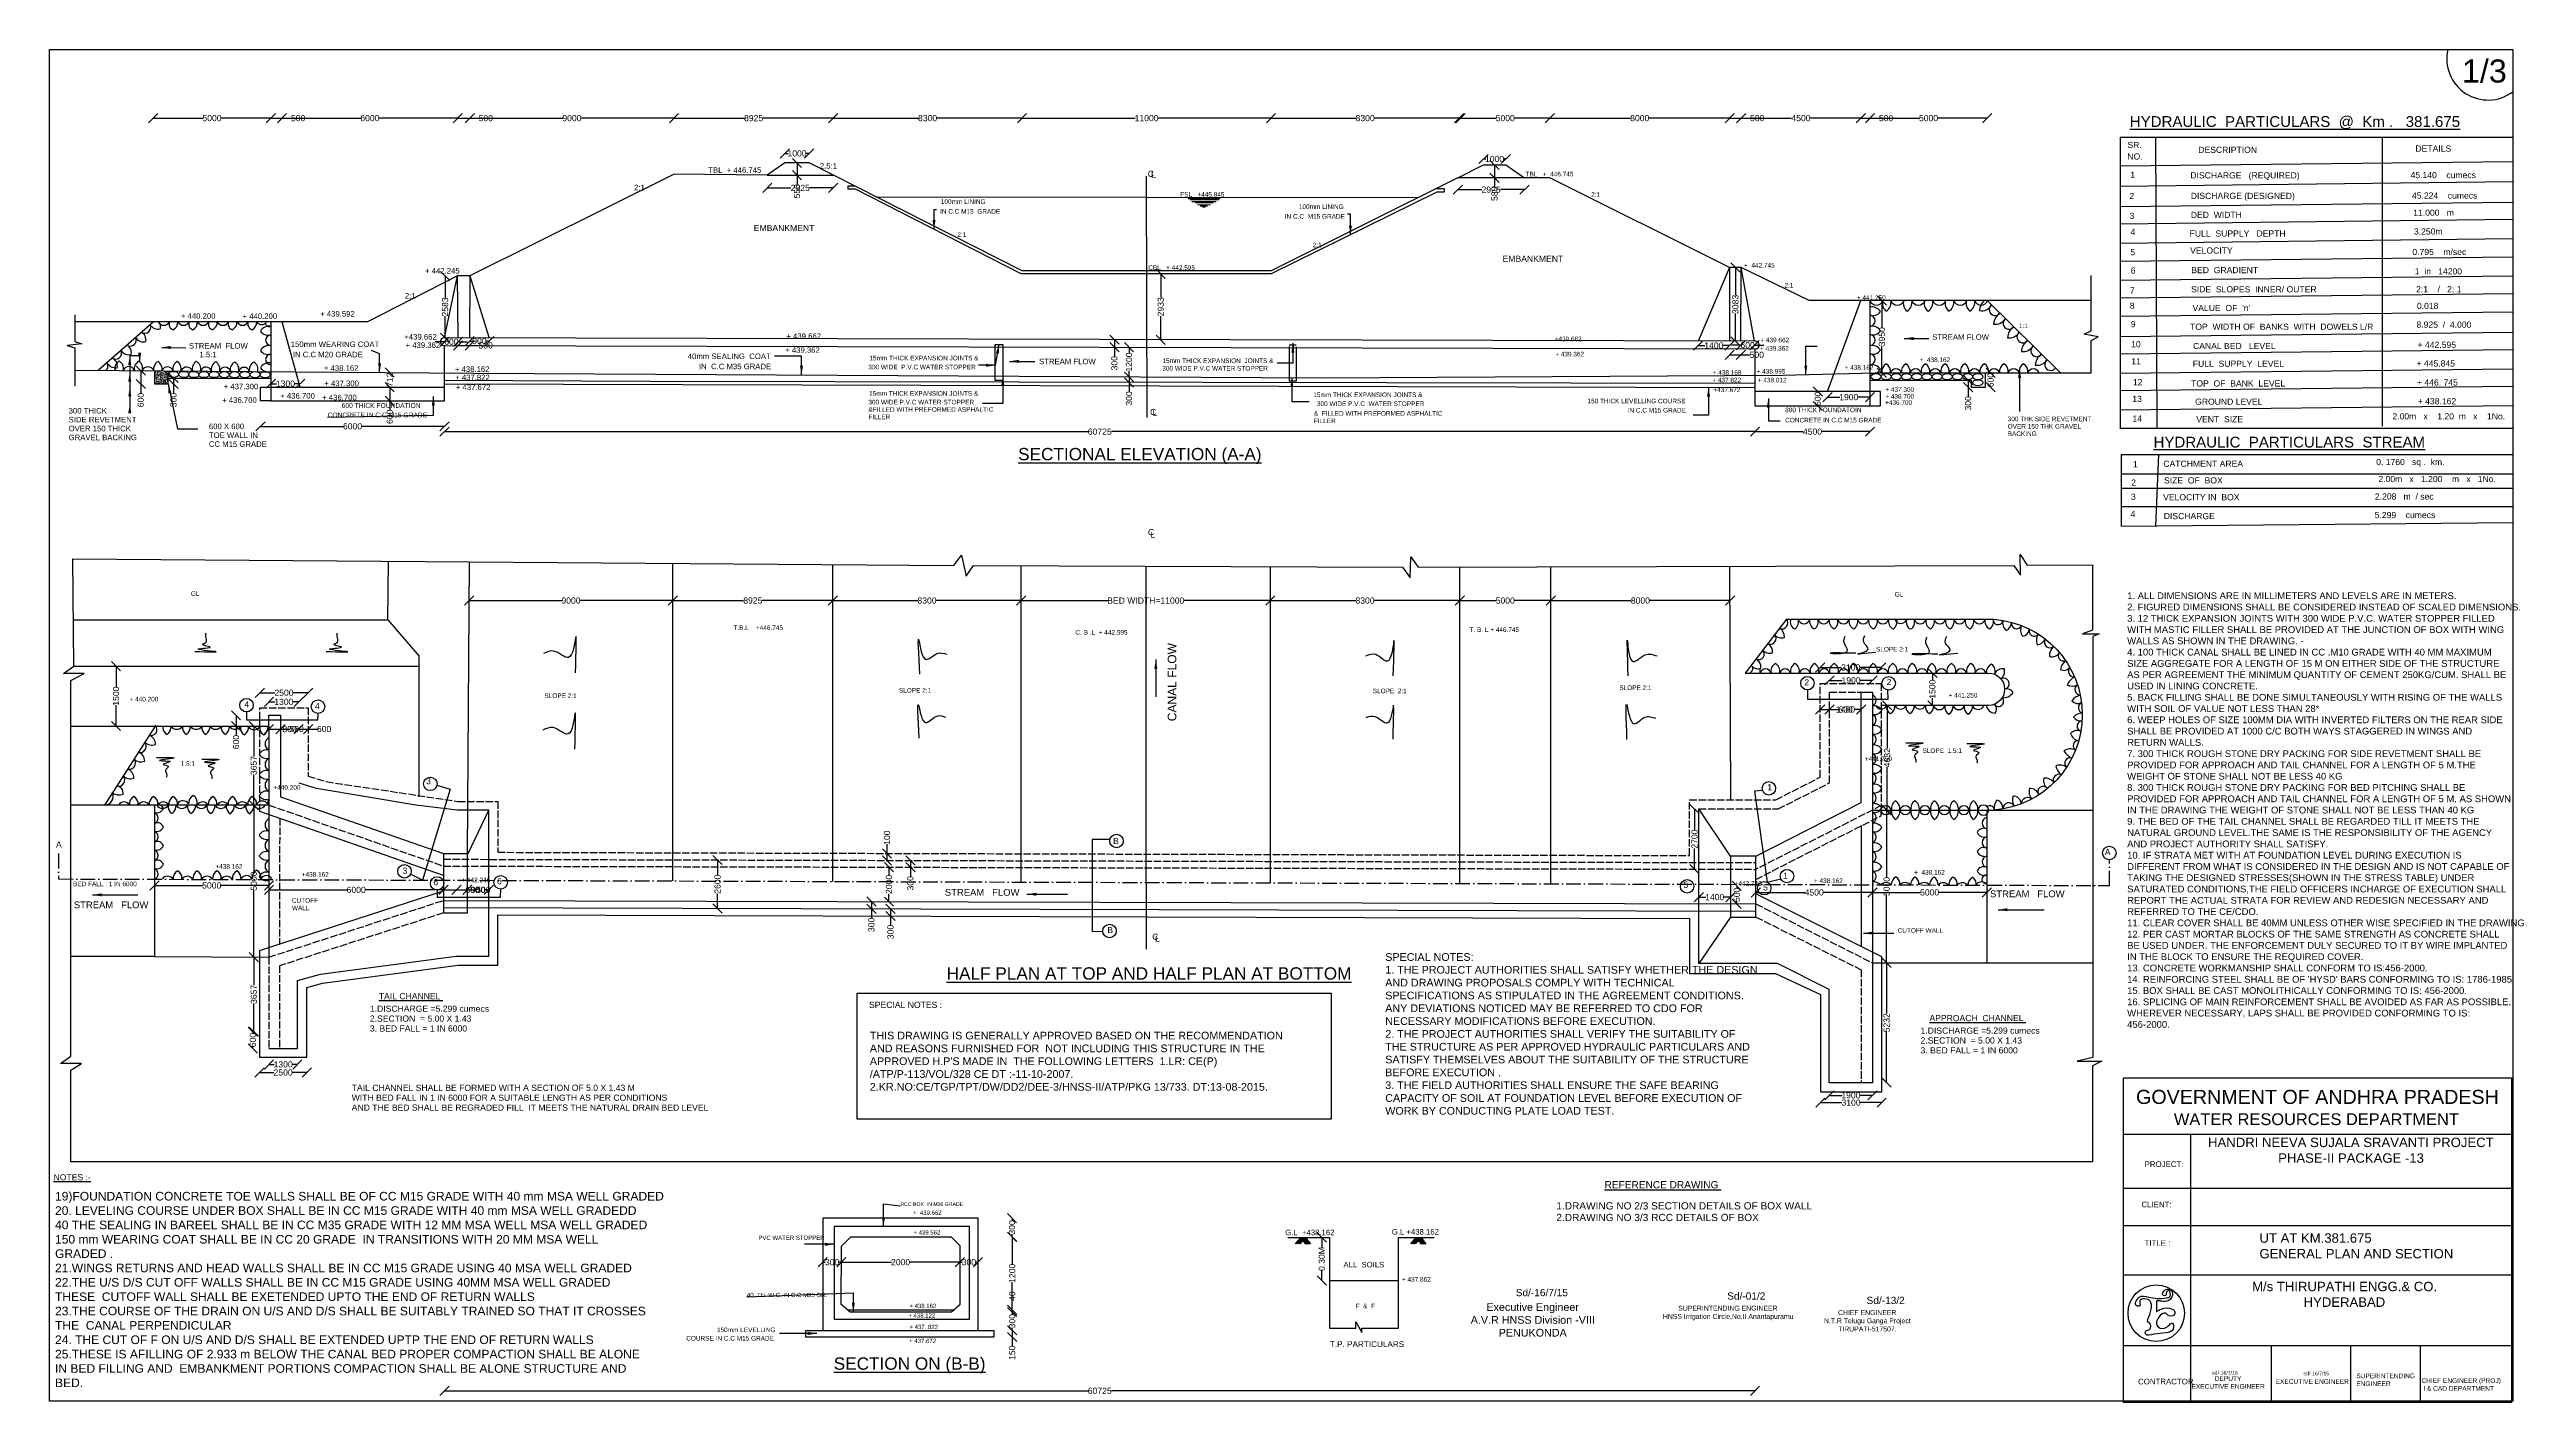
# Model space of a CAD drawing. Header units: millimetres. Extents: x 5759293 to 5767347, y 20978867 to 20983265.
import ezdxf

# ---------------------------------------------------------------- set-up
doc = ezdxf.new("R2010")
doc.units = ezdxf.units.MM
doc.header["$MEASUREMENT"] = 0
doc.linetypes.add('ACAD_ISO02W100', pattern=[15, 12, -3])
doc.linetypes.add('ACAD_ISO10W100', pattern=[18, 12, -3, 0, -3])
for name, color, linetype in [('DIMENSION', 2, 'Continuous'), ('DIMENSIONS', 7, 'Continuous'), ('DRAWING', 2, 'Continuous'), ('TEXT', 7, 'Continuous')]:
    doc.layers.add(name, color=color, linetype=linetype)
doc.styles.get("Standard").update_dxf_attribs({"font": 'arial.ttf', "height": 20})
doc.dimstyles.get("Standard").update_dxf_attribs({"dimtxt": 12, "dimasz": 30, "dimexe": 0.18, "dimexo": 0.0625, "dimgap": 0.09, "dimtad": 0, "dimdec": 0, "dimzin": 0, "dimdsep": 46, "dimtxsty": 'Standard', "dimblk": 'OBLIQUE', "dimcen": 0.09, "dimse1": 1, "dimse2": 1, "dimadec": 0, "dimazin": 0, "dimtfac": 1, "dimtdec": 0, "dimtofl": 0, "dimtmove": 0, "dimatfit": 3, "dimfxl": 1, "dimtolj": 1, "dimtzin": 0, "dimarcsym": 0})

# ---------------------------------------------------------------- blocks, each defined once
blk = doc.blocks.new('_Oblique')
at = {"color": 0, "linetype": 'ByBlock', "lineweight": -2}
blk.add_line((-0.5, -0.5), (0.5, 0.5), dxfattribs=at)
blk = doc.blocks.new('*D4')
at = {"layer": 'Defpoints', "color": 0, "transparency": 16777216}
for p in [(5760012.2, 20983042.3), (5759630.2, 20982380.1), (5760012.2, 20982380.1)]:
    blk.add_point(p, dxfattribs=at)
at = {"layer": 'DIMENSIONS', "color": 0, "lineweight": -2, "transparency": 16777216}
for p, q in [((5759630.2, 20983042.3), (5759791.3, 20983042.3)), ((5760012.2, 20983042.3), (5759851.1, 20983042.3))]:
    blk.add_line(p, q, dxfattribs=at)
at = {"layer": 'DIMENSIONS', "color": 0, "lineweight": -2, "transparency": 16777216, "xscale": 30, "yscale": 30, "zscale": 30, "rotation": 180}
blk.add_blockref('_Oblique', (5759630.2, 20983042.3), dxfattribs=at)
at = {"layer": 'DIMENSIONS', "color": 0, "lineweight": -2, "transparency": 16777216, "xscale": 30, "yscale": 30, "zscale": 30}
blk.add_blockref('_Oblique', (5760012.2, 20983042.3), dxfattribs=at)
at = {"layer": 'DIMENSIONS', "color": 0, "transparency": 16777216, "insert": (5759821.2, 20983042.3), "char_height": 20, "attachment_point": 5}
blk.add_mtext('\\A1;5000', dxfattribs=at)
blk = doc.blocks.new('*D5')
at = {"layer": 'Defpoints', "color": 0, "transparency": 16777216}
for p in [(5760049, 20983042.3), (5760012.2, 20982380.1), (5760049, 20982380.1)]:
    blk.add_point(p, dxfattribs=at)
at = {"layer": 'DIMENSIONS', "color": 0, "lineweight": -2, "transparency": 16777216}
for p, q in [((5760012.2, 20983042.3), (5760049, 20983042.3)), ((5760049, 20983042.3), (5760079, 20983042.3))]:
    blk.add_line(p, q, dxfattribs=at)
at = {"layer": 'DIMENSIONS', "color": 0, "lineweight": -2, "transparency": 16777216, "xscale": 30, "yscale": 30, "zscale": 30, "rotation": 180}
blk.add_blockref('_Oblique', (5760012.2, 20983042.3), dxfattribs=at)
at = {"layer": 'DIMENSIONS', "color": 0, "lineweight": -2, "transparency": 16777216, "xscale": 30, "yscale": 30, "zscale": 30}
blk.add_blockref('_Oblique', (5760049, 20983042.3), dxfattribs=at)
at = {"layer": 'DIMENSIONS', "color": 0, "transparency": 16777216, "insert": (5760101.2, 20983042.3), "char_height": 20, "attachment_point": 5}
blk.add_mtext('\\A1;500', dxfattribs=at)
blk = doc.blocks.new('*D6')
at = {"layer": 'Defpoints', "color": 0, "transparency": 16777216}
for p in [(5760619.9, 20983042.3), (5760619.9, 20982528.7), (5760049, 20982380.1)]:
    blk.add_point(p, dxfattribs=at)
at = {"layer": 'DIMENSIONS', "color": 0, "lineweight": -2, "transparency": 16777216}
for p, q in [((5760049, 20983042.3), (5760304.5, 20983042.3)), ((5760619.9, 20983042.3), (5760364.4, 20983042.3))]:
    blk.add_line(p, q, dxfattribs=at)
at = {"layer": 'DIMENSIONS', "color": 0, "lineweight": -2, "transparency": 16777216, "xscale": 30, "yscale": 30, "zscale": 30, "rotation": 180}
blk.add_blockref('_Oblique', (5760049, 20983042.3), dxfattribs=at)
at = {"layer": 'DIMENSIONS', "color": 0, "lineweight": -2, "transparency": 16777216, "xscale": 30, "yscale": 30, "zscale": 30}
blk.add_blockref('_Oblique', (5760619.9, 20983042.3), dxfattribs=at)
at = {"layer": 'DIMENSIONS', "color": 0, "transparency": 16777216, "insert": (5760334.5, 20983042.3), "char_height": 20, "attachment_point": 5}
blk.add_mtext('\\A1;6000', dxfattribs=at)
blk = doc.blocks.new('*D7')
at = {"layer": 'Defpoints', "color": 0, "transparency": 16777216}
for p in [(5760659.5, 20983042.3), (5760619.9, 20982529.1), (5760659.5, 20982529)]:
    blk.add_point(p, dxfattribs=at)
at = {"layer": 'DIMENSIONS', "color": 0, "lineweight": -2, "transparency": 16777216}
for p, q in [((5760619.9, 20983042.3), (5760659.5, 20983042.3)), ((5760659.5, 20983042.3), (5760689.5, 20983042.3))]:
    blk.add_line(p, q, dxfattribs=at)
at = {"layer": 'DIMENSIONS', "color": 0, "lineweight": -2, "transparency": 16777216, "xscale": 30, "yscale": 30, "zscale": 30, "rotation": 180}
blk.add_blockref('_Oblique', (5760619.9, 20983042.3), dxfattribs=at)
at = {"layer": 'DIMENSIONS', "color": 0, "lineweight": -2, "transparency": 16777216, "xscale": 30, "yscale": 30, "zscale": 30}
blk.add_blockref('_Oblique', (5760659.5, 20983042.3), dxfattribs=at)
at = {"layer": 'DIMENSIONS', "color": 0, "transparency": 16777216, "insert": (5760711.6, 20983042.3), "char_height": 20, "attachment_point": 5}
blk.add_mtext('\\A1;500', dxfattribs=at)
blk = doc.blocks.new('*D8')
at = {"layer": 'Defpoints', "color": 0, "transparency": 16777216}
for p in [(5761323.6, 20983042.3), (5761323.6, 20982860.3), (5760659.5, 20982529)]:
    blk.add_point(p, dxfattribs=at)
at = {"layer": 'DIMENSIONS', "color": 0, "lineweight": -2, "transparency": 16777216}
for p, q in [((5760659.5, 20983042.3), (5760961.6, 20983042.3)), ((5761323.6, 20983042.3), (5761021.5, 20983042.3))]:
    blk.add_line(p, q, dxfattribs=at)
at = {"layer": 'DIMENSIONS', "color": 0, "lineweight": -2, "transparency": 16777216, "xscale": 30, "yscale": 30, "zscale": 30, "rotation": 180}
blk.add_blockref('_Oblique', (5760659.5, 20983042.3), dxfattribs=at)
at = {"layer": 'DIMENSIONS', "color": 0, "lineweight": -2, "transparency": 16777216, "xscale": 30, "yscale": 30, "zscale": 30}
blk.add_blockref('_Oblique', (5761323.6, 20983042.3), dxfattribs=at)
at = {"layer": 'DIMENSIONS', "color": 0, "transparency": 16777216, "insert": (5760991.5, 20983042.3), "char_height": 20, "attachment_point": 5}
blk.add_mtext('\\A1;9000', dxfattribs=at)
blk = doc.blocks.new('*D9')
at = {"layer": 'Defpoints', "color": 0, "transparency": 16777216}
for p in [(5761841.3, 20983042.3), (5761323.6, 20982860.3), (5761841.3, 20982856.8)]:
    blk.add_point(p, dxfattribs=at)
at = {"layer": 'DIMENSIONS', "color": 0, "lineweight": -2, "transparency": 16777216}
for p, q in [((5761323.6, 20983042.3), (5761552.4, 20983042.3)), ((5761841.3, 20983042.3), (5761612.5, 20983042.3))]:
    blk.add_line(p, q, dxfattribs=at)
at = {"layer": 'DIMENSIONS', "color": 0, "lineweight": -2, "transparency": 16777216, "xscale": 30, "yscale": 30, "zscale": 30, "rotation": 180}
blk.add_blockref('_Oblique', (5761323.6, 20983042.3), dxfattribs=at)
at = {"layer": 'DIMENSIONS', "color": 0, "lineweight": -2, "transparency": 16777216, "xscale": 30, "yscale": 30, "zscale": 30}
blk.add_blockref('_Oblique', (5761841.3, 20983042.3), dxfattribs=at)
at = {"layer": 'DIMENSIONS', "color": 0, "transparency": 16777216, "insert": (5761582.4, 20983042.3), "char_height": 20, "attachment_point": 5}
blk.add_mtext('\\A1;8925', dxfattribs=at)
blk = doc.blocks.new('*D10')
at = {"layer": 'Defpoints', "color": 0, "transparency": 16777216}
for p in [(5762455.2, 20983042.3), (5761841.3, 20982856.8), (5762455.2, 20982545.6)]:
    blk.add_point(p, dxfattribs=at)
at = {"layer": 'DIMENSIONS', "color": 0, "lineweight": -2, "transparency": 16777216}
for p, q in [((5761841.3, 20983042.3), (5762118.3, 20983042.3)), ((5762455.2, 20983042.3), (5762178.2, 20983042.3))]:
    blk.add_line(p, q, dxfattribs=at)
at = {"layer": 'DIMENSIONS', "color": 0, "lineweight": -2, "transparency": 16777216, "xscale": 30, "yscale": 30, "zscale": 30, "rotation": 180}
blk.add_blockref('_Oblique', (5761841.3, 20983042.3), dxfattribs=at)
at = {"layer": 'DIMENSIONS', "color": 0, "lineweight": -2, "transparency": 16777216, "xscale": 30, "yscale": 30, "zscale": 30}
blk.add_blockref('_Oblique', (5762455.2, 20983042.3), dxfattribs=at)
at = {"layer": 'DIMENSIONS', "color": 0, "transparency": 16777216, "insert": (5762148.2, 20983042.3), "char_height": 20, "attachment_point": 5}
blk.add_mtext('\\A1;8300', dxfattribs=at)
blk = doc.blocks.new('*D11')
at = {"layer": 'Defpoints', "color": 0, "transparency": 16777216}
for p in [(5763265, 20983042.3), (5762455.2, 20982545.6), (5763265, 20982545.6)]:
    blk.add_point(p, dxfattribs=at)
at = {"layer": 'DIMENSIONS', "color": 0, "lineweight": -2, "transparency": 16777216}
for p, q in [((5762455.2, 20983042.3), (5762823.3, 20983042.3)), ((5763265, 20983042.3), (5762896.8, 20983042.3))]:
    blk.add_line(p, q, dxfattribs=at)
at = {"layer": 'DIMENSIONS', "color": 0, "lineweight": -2, "transparency": 16777216, "xscale": 30, "yscale": 30, "zscale": 30, "rotation": 180}
blk.add_blockref('_Oblique', (5762455.2, 20983042.3), dxfattribs=at)
at = {"layer": 'DIMENSIONS', "color": 0, "lineweight": -2, "transparency": 16777216, "xscale": 30, "yscale": 30, "zscale": 30}
blk.add_blockref('_Oblique', (5763265, 20983042.3), dxfattribs=at)
at = {"layer": 'DIMENSIONS', "color": 0, "transparency": 16777216, "insert": (5762860.1, 20983042.3), "char_height": 20, "attachment_point": 5}
blk.add_mtext('\\A1;11000', dxfattribs=at)
blk = doc.blocks.new('*D12')
at = {"layer": 'Defpoints', "color": 0, "transparency": 16777216}
for p in [(5763876.8, 20983042.3), (5763876.8, 20982848.5), (5763265, 20982545.6)]:
    blk.add_point(p, dxfattribs=at)
at = {"layer": 'DIMENSIONS', "color": 0, "lineweight": -2, "transparency": 16777216}
for p, q in [((5763265, 20983042.3), (5763541, 20983042.3)), ((5763876.8, 20983042.3), (5763600.8, 20983042.3))]:
    blk.add_line(p, q, dxfattribs=at)
at = {"layer": 'DIMENSIONS', "color": 0, "lineweight": -2, "transparency": 16777216, "xscale": 30, "yscale": 30, "zscale": 30, "rotation": 180}
blk.add_blockref('_Oblique', (5763265, 20983042.3), dxfattribs=at)
at = {"layer": 'DIMENSIONS', "color": 0, "lineweight": -2, "transparency": 16777216, "xscale": 30, "yscale": 30, "zscale": 30}
blk.add_blockref('_Oblique', (5763876.8, 20983042.3), dxfattribs=at)
at = {"layer": 'DIMENSIONS', "color": 0, "transparency": 16777216, "insert": (5763570.9, 20983042.3), "char_height": 20, "attachment_point": 5}
blk.add_mtext('\\A1;8300', dxfattribs=at)
blk = doc.blocks.new('*D13')
at = {"layer": 'Defpoints', "color": 0, "transparency": 16777216}
for p in [(5764171.7, 20983042.3), (5763881.3, 20982848.5), (5764171.7, 20982848.5)]:
    blk.add_point(p, dxfattribs=at)
at = {"layer": 'DIMENSIONS', "color": 0, "lineweight": -2, "transparency": 16777216}
for p, q in [((5763881.3, 20983042.3), (5763996.6, 20983042.3)), ((5764171.7, 20983042.3), (5764056.4, 20983042.3))]:
    blk.add_line(p, q, dxfattribs=at)
at = {"layer": 'DIMENSIONS', "color": 0, "lineweight": -2, "transparency": 16777216, "xscale": 30, "yscale": 30, "zscale": 30, "rotation": 180}
blk.add_blockref('_Oblique', (5763881.3, 20983042.3), dxfattribs=at)
at = {"layer": 'DIMENSIONS', "color": 0, "lineweight": -2, "transparency": 16777216, "xscale": 30, "yscale": 30, "zscale": 30}
blk.add_blockref('_Oblique', (5764171.7, 20983042.3), dxfattribs=at)
at = {"layer": 'DIMENSIONS', "color": 0, "transparency": 16777216, "insert": (5764026.5, 20983042.3), "char_height": 20, "attachment_point": 5}
blk.add_mtext('\\A1;5000', dxfattribs=at)
blk = doc.blocks.new('*D14')
at = {"layer": 'Defpoints', "color": 0, "transparency": 16777216}
for p in [(5764756.2, 20983042.3), (5764171.7, 20982848.5), (5764756.2, 20982556.7)]:
    blk.add_point(p, dxfattribs=at)
at = {"layer": 'DIMENSIONS', "color": 0, "lineweight": -2, "transparency": 16777216}
for p, q in [((5764171.7, 20983042.3), (5764434, 20983042.3)), ((5764756.2, 20983042.3), (5764493.9, 20983042.3))]:
    blk.add_line(p, q, dxfattribs=at)
at = {"layer": 'DIMENSIONS', "color": 0, "lineweight": -2, "transparency": 16777216, "xscale": 30, "yscale": 30, "zscale": 30, "rotation": 180}
blk.add_blockref('_Oblique', (5764171.7, 20983042.3), dxfattribs=at)
at = {"layer": 'DIMENSIONS', "color": 0, "lineweight": -2, "transparency": 16777216, "xscale": 30, "yscale": 30, "zscale": 30}
blk.add_blockref('_Oblique', (5764756.2, 20983042.3), dxfattribs=at)
at = {"layer": 'DIMENSIONS', "color": 0, "transparency": 16777216, "insert": (5764463.9, 20983042.3), "char_height": 20, "attachment_point": 5}
blk.add_mtext('\\A1;8000', dxfattribs=at)
blk = doc.blocks.new('*D15')
at = {"layer": 'Defpoints', "color": 0, "transparency": 16777216}
for p in [(5764793.8, 20983042.3), (5764756.2, 20982556.7), (5764793.8, 20982556.5)]:
    blk.add_point(p, dxfattribs=at)
at = {"layer": 'DIMENSIONS', "color": 0, "lineweight": -2, "transparency": 16777216}
for p, q in [((5764756.2, 20983042.3), (5764793.8, 20983042.3)), ((5764793.8, 20983042.3), (5764823.8, 20983042.3))]:
    blk.add_line(p, q, dxfattribs=at)
at = {"layer": 'DIMENSIONS', "color": 0, "lineweight": -2, "transparency": 16777216, "xscale": 30, "yscale": 30, "zscale": 30, "rotation": 180}
blk.add_blockref('_Oblique', (5764756.2, 20983042.3), dxfattribs=at)
at = {"layer": 'DIMENSIONS', "color": 0, "lineweight": -2, "transparency": 16777216, "xscale": 30, "yscale": 30, "zscale": 30}
blk.add_blockref('_Oblique', (5764793.8, 20983042.3), dxfattribs=at)
at = {"layer": 'DIMENSIONS', "color": 0, "transparency": 16777216, "insert": (5764845.9, 20983042.3), "char_height": 20, "attachment_point": 5}
blk.add_mtext('\\A1;500', dxfattribs=at)
blk = doc.blocks.new('*D16')
at = {"layer": 'Defpoints', "color": 0, "transparency": 16777216}
for p in [(5765182.7, 20983042.3), (5764793.8, 20982556.7), (5765182.7, 20982449.4)]:
    blk.add_point(p, dxfattribs=at)
at = {"layer": 'DIMENSIONS', "color": 0, "lineweight": -2, "transparency": 16777216}
for p, q in [((5764793.8, 20983042.3), (5764957.9, 20983042.3)), ((5765182.7, 20983042.3), (5765018.5, 20983042.3))]:
    blk.add_line(p, q, dxfattribs=at)
at = {"layer": 'DIMENSIONS', "color": 0, "lineweight": -2, "transparency": 16777216, "xscale": 30, "yscale": 30, "zscale": 30, "rotation": 180}
blk.add_blockref('_Oblique', (5764793.8, 20983042.3), dxfattribs=at)
at = {"layer": 'DIMENSIONS', "color": 0, "lineweight": -2, "transparency": 16777216, "xscale": 30, "yscale": 30, "zscale": 30}
blk.add_blockref('_Oblique', (5765182.7, 20983042.3), dxfattribs=at)
at = {"layer": 'DIMENSIONS', "color": 0, "transparency": 16777216, "insert": (5764988.2, 20983042.3), "char_height": 20, "attachment_point": 5}
blk.add_mtext('\\A1;4500', dxfattribs=at)
blk = doc.blocks.new('*D17')
at = {"layer": 'Defpoints', "color": 0, "transparency": 16777216}
for p in [(5765212.7, 20983042.3), (5765182.7, 20982449.4), (5765212.7, 20982449.4)]:
    blk.add_point(p, dxfattribs=at)
at = {"layer": 'DIMENSIONS', "color": 0, "lineweight": -2, "transparency": 16777216}
for p, q in [((5765182.7, 20983042.3), (5765212.7, 20983042.3)), ((5765212.7, 20983042.3), (5765242.7, 20983042.3))]:
    blk.add_line(p, q, dxfattribs=at)
at = {"layer": 'DIMENSIONS', "color": 0, "lineweight": -2, "transparency": 16777216, "xscale": 30, "yscale": 30, "zscale": 30, "rotation": 180}
blk.add_blockref('_Oblique', (5765182.7, 20983042.3), dxfattribs=at)
at = {"layer": 'DIMENSIONS', "color": 0, "lineweight": -2, "transparency": 16777216, "xscale": 30, "yscale": 30, "zscale": 30}
blk.add_blockref('_Oblique', (5765212.7, 20983042.3), dxfattribs=at)
at = {"layer": 'DIMENSIONS', "color": 0, "transparency": 16777216, "insert": (5765264.8, 20983042.3), "char_height": 20, "attachment_point": 5}
blk.add_mtext('\\A1;500', dxfattribs=at)
blk = doc.blocks.new('*D18')
at = {"layer": 'Defpoints', "color": 0, "transparency": 16777216}
for p in [(5765593.4, 20983042.3), (5765212.7, 20982449.4), (5765593.4, 20982449.4)]:
    blk.add_point(p, dxfattribs=at)
at = {"layer": 'DIMENSIONS', "color": 0, "lineweight": -2, "transparency": 16777216}
for p, q in [((5765212.7, 20983042.3), (5765373.1, 20983042.3)), ((5765593.4, 20983042.3), (5765433, 20983042.3))]:
    blk.add_line(p, q, dxfattribs=at)
at = {"layer": 'DIMENSIONS', "color": 0, "lineweight": -2, "transparency": 16777216, "xscale": 30, "yscale": 30, "zscale": 30, "rotation": 180}
blk.add_blockref('_Oblique', (5765212.7, 20983042.3), dxfattribs=at)
at = {"layer": 'DIMENSIONS', "color": 0, "lineweight": -2, "transparency": 16777216, "xscale": 30, "yscale": 30, "zscale": 30}
blk.add_blockref('_Oblique', (5765593.4, 20983042.3), dxfattribs=at)
at = {"layer": 'DIMENSIONS', "color": 0, "transparency": 16777216, "insert": (5765403, 20983042.3), "char_height": 20, "attachment_point": 5}
blk.add_mtext('\\A1;5000', dxfattribs=at)
blk = doc.blocks.new('*D19')
at = {"layer": 'Defpoints', "color": 0, "transparency": 16777216}
for p in [(5759589.6, 20982178), (5759634.6, 20982221.4), (5759634.6, 20982178)]:
    blk.add_point(p, dxfattribs=at)
at = {"layer": 'DIMENSIONS', "color": 0, "lineweight": -2, "transparency": 16777216}
for p, q in [((5759589.6, 20982221.4), (5759589.6, 20982178)), ((5759589.6, 20982178), (5759589.6, 20982148))]:
    blk.add_line(p, q, dxfattribs=at)
at = {"layer": 'DIMENSIONS', "color": 0, "lineweight": -2, "transparency": 16777216, "xscale": 30, "yscale": 30, "zscale": 30}
for p, rotation in [((5759589.6, 20982221.4), 90), ((5759589.6, 20982178), 270)]:
    blk.add_blockref('_Oblique', p, dxfattribs=dict(at, rotation=rotation))
at = {"layer": 'DIMENSIONS', "color": 0, "transparency": 16777216, "insert": (5759589.6, 20982125.8), "char_height": 20, "attachment_point": 5, "rotation": 90}
blk.add_mtext('\\A1;600', dxfattribs=at)
blk = doc.blocks.new('*D20')
at = {"layer": 'Defpoints', "color": 0, "transparency": 16777216}
for p in [(5759678.2, 20982197.3), (5759678.2, 20982178), (5759695.9, 20982178)]:
    blk.add_point(p, dxfattribs=at)
at = {"layer": 'DIMENSIONS', "color": 0, "lineweight": -2, "transparency": 16777216}
for p, q in [((5759695.9, 20982197.3), (5759695.9, 20982178)), ((5759695.9, 20982178), (5759695.9, 20982148))]:
    blk.add_line(p, q, dxfattribs=at)
at = {"layer": 'DIMENSIONS', "color": 0, "lineweight": -2, "transparency": 16777216, "xscale": 30, "yscale": 30, "zscale": 30}
for p, rotation in [((5759695.9, 20982197.3), 90), ((5759695.9, 20982178), 270)]:
    blk.add_blockref('_Oblique', p, dxfattribs=dict(at, rotation=rotation))
at = {"layer": 'DIMENSIONS', "color": 0, "transparency": 16777216, "insert": (5759695.9, 20982125.8), "char_height": 20, "attachment_point": 5, "rotation": 90}
blk.add_mtext('\\A1;300', dxfattribs=at)
blk = doc.blocks.new('*D21')
at = {"layer": 'Defpoints', "color": 0, "transparency": 16777216}
for p in [(5760012.2, 20982167.9), (5760107.8, 20982179), (5760107.8, 20982167.9)]:
    blk.add_point(p, dxfattribs=at)
at = {"layer": 'DIMENSIONS', "color": 0, "lineweight": -2, "transparency": 16777216}
for p, q in [((5760012.2, 20982179), (5760031, 20982179)), ((5760107.8, 20982179), (5760089, 20982179))]:
    blk.add_line(p, q, dxfattribs=at)
at = {"layer": 'DIMENSIONS', "color": 0, "lineweight": -2, "transparency": 16777216, "xscale": 30, "yscale": 30, "zscale": 30, "rotation": 180}
blk.add_blockref('_Oblique', (5760012.2, 20982179), dxfattribs=at)
at = {"layer": 'DIMENSIONS', "color": 0, "lineweight": -2, "transparency": 16777216, "xscale": 30, "yscale": 30, "zscale": 30}
blk.add_blockref('_Oblique', (5760107.8, 20982179), dxfattribs=at)
at = {"layer": 'DIMENSIONS', "color": 0, "transparency": 16777216, "insert": (5760060, 20982179), "char_height": 20, "attachment_point": 5}
blk.add_mtext('\\A1;1300', dxfattribs=at)
blk = doc.blocks.new('*D22')
at = {"layer": 'Defpoints', "color": 0, "transparency": 16777216}
for p in [(5760393.1, 20982215.3), (5760393.1, 20982167.9), (5760399.1, 20982167.9)]:
    blk.add_point(p, dxfattribs=at)
at = {"layer": 'DIMENSIONS', "color": 0, "lineweight": -2, "transparency": 16777216}
for p, q in [((5760399.1, 20982215.3), (5760399.1, 20982213.6)), ((5760399.1, 20982167.9), (5760399.1, 20982169.6))]:
    blk.add_line(p, q, dxfattribs=at)
at = {"layer": 'DIMENSIONS', "color": 0, "lineweight": -2, "transparency": 16777216, "xscale": 30, "yscale": 30, "zscale": 30}
for p, rotation in [((5760399.1, 20982215.3), 90), ((5760399.1, 20982167.9), 270)]:
    blk.add_blockref('_Oblique', p, dxfattribs=dict(at, rotation=rotation))
at = {"layer": 'DIMENSIONS', "color": 0, "transparency": 16777216, "insert": (5760399.1, 20982191.6), "char_height": 20, "attachment_point": 5, "rotation": 90}
blk.add_mtext('\\A1;712', dxfattribs=at)
blk = doc.blocks.new('*D23')
at = {"layer": 'Defpoints', "color": 0, "transparency": 16777216}
for p in [(5760399.1, 20982167.9), (5760399.1, 20982123.5), (5760399.1, 20982123.5)]:
    blk.add_point(p, dxfattribs=at)
at = {"layer": 'DIMENSIONS', "color": 0, "lineweight": -2, "transparency": 16777216}
for p, q in [((5760399.1, 20982167.9), (5760399.1, 20982123.5)), ((5760399.1, 20982123.5), (5760399.1, 20982093.5))]:
    blk.add_line(p, q, dxfattribs=at)
at = {"layer": 'DIMENSIONS', "color": 0, "lineweight": -2, "transparency": 16777216, "xscale": 30, "yscale": 30, "zscale": 30}
for p, rotation in [((5760399.1, 20982167.9), 90), ((5760399.1, 20982123.5), 270)]:
    blk.add_blockref('_Oblique', p, dxfattribs=dict(at, rotation=rotation))
at = {"layer": 'DIMENSIONS', "color": 0, "transparency": 16777216, "insert": (5760399.1, 20982071.3), "char_height": 20, "attachment_point": 5, "rotation": 90}
blk.add_mtext('\\A1;600', dxfattribs=at)
blk = doc.blocks.new('*D24')
at = {"layer": 'Defpoints', "color": 0, "transparency": 16777216}
for p in [(5759979.2, 20982123.5), (5760577.4, 20982123.5), (5760577.4, 20982040.3)]:
    blk.add_point(p, dxfattribs=at)
at = {"layer": 'DIMENSIONS', "color": 0, "lineweight": -2, "transparency": 16777216}
for p, q in [((5759979.2, 20982040.3), (5760248.3, 20982040.3)), ((5760577.4, 20982040.3), (5760308.3, 20982040.3))]:
    blk.add_line(p, q, dxfattribs=at)
at = {"layer": 'DIMENSIONS', "color": 0, "lineweight": -2, "transparency": 16777216, "xscale": 30, "yscale": 30, "zscale": 30, "rotation": 180}
blk.add_blockref('_Oblique', (5759979.2, 20982040.3), dxfattribs=at)
at = {"layer": 'DIMENSIONS', "color": 0, "lineweight": -2, "transparency": 16777216, "xscale": 30, "yscale": 30, "zscale": 30}
blk.add_blockref('_Oblique', (5760577.4, 20982040.3), dxfattribs=at)
at = {"layer": 'DIMENSIONS', "color": 0, "transparency": 16777216, "insert": (5760278.3, 20982040.3), "char_height": 20, "attachment_point": 5}
blk.add_mtext('\\A1;6000', dxfattribs=at)
blk = doc.blocks.new('*D25')
at = {"layer": 'Defpoints', "color": 0, "transparency": 16777216}
for p in [(5760577.4, 20982123.5), (5764838.6, 20982106.5), (5764838.6, 20978904.5)]:
    blk.add_point(p, dxfattribs=at)
at = {"layer": 'DIMENSIONS', "color": 0, "lineweight": -2, "transparency": 16777216}
for p, q in [((5760577.4, 20978904.5), (5762670.1, 20978904.5)), ((5764838.6, 20978904.5), (5762745.9, 20978904.5))]:
    blk.add_line(p, q, dxfattribs=at)
at = {"layer": 'DIMENSIONS', "color": 0, "lineweight": -2, "transparency": 16777216, "xscale": 30, "yscale": 30, "zscale": 30, "rotation": 180}
blk.add_blockref('_Oblique', (5760577.4, 20978904.5), dxfattribs=at)
at = {"layer": 'DIMENSIONS', "color": 0, "lineweight": -2, "transparency": 16777216, "xscale": 30, "yscale": 30, "zscale": 30}
blk.add_blockref('_Oblique', (5764838.6, 20978904.5), dxfattribs=at)
at = {"layer": 'DIMENSIONS', "color": 0, "transparency": 16777216, "insert": (5762708, 20978904.5), "char_height": 20, "attachment_point": 5}
blk.add_mtext('\\A1;60725', dxfattribs=at)
blk = doc.blocks.new('*D26')
at = {"layer": 'Defpoints', "color": 0, "transparency": 16777216}
for p in [(5760577.4, 20982123.5), (5764838.6, 20982106.5), (5764838.6, 20982023)]:
    blk.add_point(p, dxfattribs=at)
at = {"layer": 'DIMENSIONS', "color": 0, "lineweight": -2, "transparency": 16777216}
for p, q in [((5760577.4, 20982023), (5762670.1, 20982023)), ((5764838.6, 20982023), (5762745.9, 20982023))]:
    blk.add_line(p, q, dxfattribs=at)
at = {"layer": 'DIMENSIONS', "color": 0, "lineweight": -2, "transparency": 16777216, "xscale": 30, "yscale": 30, "zscale": 30, "rotation": 180}
blk.add_blockref('_Oblique', (5760577.4, 20982023), dxfattribs=at)
at = {"layer": 'DIMENSIONS', "color": 0, "lineweight": -2, "transparency": 16777216, "xscale": 30, "yscale": 30, "zscale": 30}
blk.add_blockref('_Oblique', (5764838.6, 20982023), dxfattribs=at)
at = {"layer": 'DIMENSIONS', "color": 0, "transparency": 16777216, "insert": (5762708, 20982023), "char_height": 20, "attachment_point": 5}
blk.add_mtext('\\A1;60725', dxfattribs=at)
blk = doc.blocks.new('*D27')
at = {"layer": 'Defpoints', "color": 0, "transparency": 16777216}
for p in [(5764838.6, 20982106.5), (5765212.7, 20982106.5), (5765212.7, 20982023)]:
    blk.add_point(p, dxfattribs=at)
at = {"layer": 'DIMENSIONS', "color": 0, "lineweight": -2, "transparency": 16777216}
for p, q in [((5764838.6, 20982023), (5764995.3, 20982023)), ((5765212.7, 20982023), (5765055.9, 20982023))]:
    blk.add_line(p, q, dxfattribs=at)
at = {"layer": 'DIMENSIONS', "color": 0, "lineweight": -2, "transparency": 16777216, "xscale": 30, "yscale": 30, "zscale": 30, "rotation": 180}
blk.add_blockref('_Oblique', (5764838.6, 20982023), dxfattribs=at)
at = {"layer": 'DIMENSIONS', "color": 0, "lineweight": -2, "transparency": 16777216, "xscale": 30, "yscale": 30, "zscale": 30}
blk.add_blockref('_Oblique', (5765212.7, 20982023), dxfattribs=at)
at = {"layer": 'DIMENSIONS', "color": 0, "transparency": 16777216, "insert": (5765025.6, 20982023), "char_height": 20, "attachment_point": 5}
blk.add_mtext('\\A1;4500', dxfattribs=at)
blk = doc.blocks.new('*D28')
at = {"layer": 'Defpoints', "color": 0, "transparency": 16777216}
for p in [(5760619.9, 20982529.1), (5760579.2, 20982327.7), (5760619.9, 20982327.7)]:
    blk.add_point(p, dxfattribs=at)
at = {"layer": 'DIMENSIONS', "color": 0, "lineweight": -2, "transparency": 16777216}
for p, q in [((5760579.2, 20982529.1), (5760579.2, 20982458.5)), ((5760579.2, 20982327.7), (5760579.2, 20982398.3))]:
    blk.add_line(p, q, dxfattribs=at)
at = {"layer": 'DIMENSIONS', "color": 0, "lineweight": -2, "transparency": 16777216, "xscale": 30, "yscale": 30, "zscale": 30}
for p, rotation in [((5760579.2, 20982529.1), 90), ((5760579.2, 20982327.7), 270)]:
    blk.add_blockref('_Oblique', p, dxfattribs=dict(at, rotation=rotation))
at = {"layer": 'DIMENSIONS', "color": 0, "transparency": 16777216, "insert": (5760579.2, 20982428.4), "char_height": 20, "attachment_point": 5, "rotation": 90}
blk.add_mtext('\\A1;2583', dxfattribs=at)
blk = doc.blocks.new('*D29')
at = {"layer": 'Defpoints', "color": 0, "transparency": 16777216}
for p in [(5760577.4, 20982327.8), (5760622, 20982327.7), (5760622, 20982315.1)]:
    blk.add_point(p, dxfattribs=at)
at = {"layer": 'DIMENSIONS', "color": 0, "lineweight": -2, "transparency": 16777216}
for p, q in [((5760577.4, 20982315.1), (5760547.4, 20982315.1)), ((5760622, 20982315.1), (5760652, 20982315.1))]:
    blk.add_line(p, q, dxfattribs=at)
at = {"layer": 'DIMENSIONS', "color": 0, "lineweight": -2, "transparency": 16777216, "xscale": 30, "yscale": 30, "zscale": 30}
blk.add_blockref('_Oblique', (5760577.4, 20982315.1), dxfattribs=at)
at = {"layer": 'DIMENSIONS', "color": 0, "lineweight": -2, "transparency": 16777216, "xscale": 30, "yscale": 30, "zscale": 30, "rotation": 180}
blk.add_blockref('_Oblique', (5760622, 20982315.1), dxfattribs=at)
at = {"layer": 'DIMENSIONS', "color": 0, "transparency": 16777216, "insert": (5760599.7, 20982315.1), "char_height": 20, "attachment_point": 5}
blk.add_mtext('\\A1;600', dxfattribs=at)
blk = doc.blocks.new('*D30')
at = {"layer": 'Defpoints', "color": 0, "transparency": 16777216}
for p in [(5760622, 20982327.7), (5760659, 20982327.6), (5760659, 20982303.1)]:
    blk.add_point(p, dxfattribs=at)
at = {"layer": 'DIMENSIONS', "color": 0, "lineweight": -2, "transparency": 16777216}
for p, q in [((5760622, 20982303.1), (5760659, 20982303.1)), ((5760659, 20982303.1), (5760689, 20982303.1))]:
    blk.add_line(p, q, dxfattribs=at)
at = {"layer": 'DIMENSIONS', "color": 0, "lineweight": -2, "transparency": 16777216, "xscale": 30, "yscale": 30, "zscale": 30, "rotation": 180}
blk.add_blockref('_Oblique', (5760622, 20982303.1), dxfattribs=at)
at = {"layer": 'DIMENSIONS', "color": 0, "lineweight": -2, "transparency": 16777216, "xscale": 30, "yscale": 30, "zscale": 30}
blk.add_blockref('_Oblique', (5760659, 20982303.1), dxfattribs=at)
at = {"layer": 'DIMENSIONS', "color": 0, "transparency": 16777216, "insert": (5760711.1, 20982303.1), "char_height": 20, "attachment_point": 5}
blk.add_mtext('\\A1;500', dxfattribs=at)
blk = doc.blocks.new('*D31')
at = {"layer": 'Defpoints', "color": 0, "transparency": 16777216}
for p in [(5760659, 20982327.6), (5760722.9, 20982327.4), (5760722.9, 20982317.4)]:
    blk.add_point(p, dxfattribs=at)
at = {"layer": 'DIMENSIONS', "color": 0, "lineweight": -2, "transparency": 16777216}
for p, q in [((5760659, 20982317.4), (5760668.8, 20982317.4)), ((5760722.9, 20982317.4), (5760713.1, 20982317.4))]:
    blk.add_line(p, q, dxfattribs=at)
at = {"layer": 'DIMENSIONS', "color": 0, "lineweight": -2, "transparency": 16777216, "xscale": 30, "yscale": 30, "zscale": 30, "rotation": 180}
blk.add_blockref('_Oblique', (5760659, 20982317.4), dxfattribs=at)
at = {"layer": 'DIMENSIONS', "color": 0, "lineweight": -2, "transparency": 16777216, "xscale": 30, "yscale": 30, "zscale": 30}
blk.add_blockref('_Oblique', (5760722.9, 20982317.4), dxfattribs=at)
at = {"layer": 'DIMENSIONS', "color": 0, "transparency": 16777216, "insert": (5760690.9, 20982317.4), "char_height": 20, "attachment_point": 5}
blk.add_mtext('\\A1;900', dxfattribs=at)
blk = doc.blocks.new('*D32')
at = {"layer": 'Defpoints', "color": 0, "transparency": 16777216}
for p in [(5762774.7, 20982322.1), (5762755.6, 20982297.5), (5762774.6, 20982297.5)]:
    blk.add_point(p, dxfattribs=at)
at = {"layer": 'DIMENSIONS', "color": 0, "lineweight": -2, "transparency": 16777216}
for p, q in [((5762755.6, 20982322.1), (5762755.6, 20982297.5)), ((5762755.6, 20982297.5), (5762755.6, 20982267.5))]:
    blk.add_line(p, q, dxfattribs=at)
at = {"layer": 'DIMENSIONS', "color": 0, "lineweight": -2, "transparency": 16777216, "xscale": 30, "yscale": 30, "zscale": 30}
for p, rotation in [((5762755.6, 20982322.1), 90), ((5762755.6, 20982297.5), 270)]:
    blk.add_blockref('_Oblique', p, dxfattribs=dict(at, rotation=rotation))
at = {"layer": 'DIMENSIONS', "color": 0, "transparency": 16777216, "insert": (5762755.6, 20982245.4), "char_height": 20, "attachment_point": 5, "rotation": 90}
blk.add_mtext('\\A1;300', dxfattribs=at)
blk = doc.blocks.new('*D33')
at = {"layer": 'Defpoints', "color": 0, "transparency": 16777216}
for p in [(5762803.7, 20982297.5), (5762803.1, 20982201.2), (5762803.1, 20982201.2)]:
    blk.add_point(p, dxfattribs=at)
at = {"layer": 'DIMENSIONS', "color": 0, "lineweight": -2, "transparency": 16777216}
for p, q in [((5762803.1, 20982297.5), (5762803.1, 20982278.3)), ((5762803.1, 20982201.2), (5762803.1, 20982220.3))]:
    blk.add_line(p, q, dxfattribs=at)
at = {"layer": 'DIMENSIONS', "color": 0, "lineweight": -2, "transparency": 16777216, "xscale": 30, "yscale": 30, "zscale": 30}
for p, rotation in [((5762803.1, 20982297.5), 90), ((5762803.1, 20982201.2), 270)]:
    blk.add_blockref('_Oblique', p, dxfattribs=dict(at, rotation=rotation))
at = {"layer": 'DIMENSIONS', "color": 0, "transparency": 16777216, "insert": (5762803.1, 20982249.3), "char_height": 20, "attachment_point": 5, "rotation": 90}
blk.add_mtext('\\A1;1200', dxfattribs=at)
blk = doc.blocks.new('*D34')
at = {"layer": 'Defpoints', "color": 0, "transparency": 16777216}
for p in [(5762803.1, 20982201.2), (5762803.1, 20982183), (5762803.1, 20982183)]:
    blk.add_point(p, dxfattribs=at)
at = {"layer": 'DIMENSIONS', "color": 0, "lineweight": -2, "transparency": 16777216}
for p, q in [((5762803.1, 20982201.2), (5762803.1, 20982183)), ((5762803.1, 20982183), (5762803.1, 20982153))]:
    blk.add_line(p, q, dxfattribs=at)
at = {"layer": 'DIMENSIONS', "color": 0, "lineweight": -2, "transparency": 16777216, "xscale": 30, "yscale": 30, "zscale": 30}
for p, rotation in [((5762803.1, 20982201.2), 90), ((5762803.1, 20982183), 270)]:
    blk.add_blockref('_Oblique', p, dxfattribs=dict(at, rotation=rotation))
at = {"layer": 'DIMENSIONS', "color": 0, "transparency": 16777216, "insert": (5762803.1, 20982130.8), "char_height": 20, "attachment_point": 5, "rotation": 90}
blk.add_mtext('\\A1;300', dxfattribs=at)
blk = doc.blocks.new('*D35')
at = {"layer": 'Defpoints', "color": 0, "transparency": 16777216}
for p in [(5762909.2, 20982536), (5762906.2, 20982321.7), (5762908.6, 20982321.7)]:
    blk.add_point(p, dxfattribs=at)
at = {"layer": 'DIMENSIONS', "color": 0, "lineweight": -2, "transparency": 16777216}
for p, q in [((5762906.2, 20982536), (5762906.2, 20982459)), ((5762906.2, 20982321.7), (5762906.2, 20982398.8))]:
    blk.add_line(p, q, dxfattribs=at)
at = {"layer": 'DIMENSIONS', "color": 0, "lineweight": -2, "transparency": 16777216, "xscale": 30, "yscale": 30, "zscale": 30}
for p, rotation in [((5762906.2, 20982536), 90), ((5762906.2, 20982321.7), 270)]:
    blk.add_blockref('_Oblique', p, dxfattribs=dict(at, rotation=rotation))
at = {"layer": 'DIMENSIONS', "color": 0, "transparency": 16777216, "insert": (5762906.2, 20982428.9), "char_height": 20, "attachment_point": 5, "rotation": 90}
blk.add_mtext('\\A1;2933', dxfattribs=at)
blk = doc.blocks.new('*D36')
at = {"layer": 'Defpoints', "color": 0, "transparency": 16777216}
for p in [(5764775, 20982556.8), (5764775, 20982316.8), (5764775, 20982316.8)]:
    blk.add_point(p, dxfattribs=at)
at = {"layer": 'DIMENSIONS', "color": 0, "lineweight": -2, "transparency": 16777216}
for p, q in [((5764775, 20982556.8), (5764775, 20982466.8)), ((5764775, 20982316.8), (5764775, 20982406.9))]:
    blk.add_line(p, q, dxfattribs=at)
at = {"layer": 'DIMENSIONS', "color": 0, "lineweight": -2, "transparency": 16777216, "xscale": 30, "yscale": 30, "zscale": 30}
for p, rotation in [((5764775, 20982556.8), 90), ((5764775, 20982316.8), 270)]:
    blk.add_blockref('_Oblique', p, dxfattribs=dict(at, rotation=rotation))
at = {"layer": 'DIMENSIONS', "color": 0, "transparency": 16777216, "insert": (5764775, 20982436.8), "char_height": 20, "attachment_point": 5, "rotation": 90}
blk.add_mtext('\\A1;3083', dxfattribs=at)
blk = doc.blocks.new('*D37')
at = {"layer": 'Defpoints', "color": 0, "transparency": 16777216}
for p in [(5764654.2, 20982317.2), (5764755.6, 20982317.2), (5764755.6, 20982302.8)]:
    blk.add_point(p, dxfattribs=at)
at = {"layer": 'DIMENSIONS', "color": 0, "lineweight": -2, "transparency": 16777216}
for p, q in [((5764654.2, 20982302.8), (5764675.9, 20982302.8)), ((5764755.6, 20982302.8), (5764733.9, 20982302.8))]:
    blk.add_line(p, q, dxfattribs=at)
at = {"layer": 'DIMENSIONS', "color": 0, "lineweight": -2, "transparency": 16777216, "xscale": 30, "yscale": 30, "zscale": 30, "rotation": 180}
blk.add_blockref('_Oblique', (5764654.2, 20982302.8), dxfattribs=at)
at = {"layer": 'DIMENSIONS', "color": 0, "lineweight": -2, "transparency": 16777216, "xscale": 30, "yscale": 30, "zscale": 30}
blk.add_blockref('_Oblique', (5764755.6, 20982302.8), dxfattribs=at)
at = {"layer": 'DIMENSIONS', "color": 0, "transparency": 16777216, "insert": (5764704.9, 20982302.8), "char_height": 20, "attachment_point": 5}
blk.add_mtext('\\A1;1400', dxfattribs=at)
blk = doc.blocks.new('*D38')
at = {"layer": 'Defpoints', "color": 0, "transparency": 16777216}
for p in [(5764756.4, 20982316.9), (5764792.4, 20982316.8), (5764792.4, 20982272.7)]:
    blk.add_point(p, dxfattribs=at)
at = {"layer": 'DIMENSIONS', "color": 0, "lineweight": -2, "transparency": 16777216}
for p, q in [((5764756.4, 20982272.7), (5764792.4, 20982272.7)), ((5764792.4, 20982272.7), (5764822.4, 20982272.7))]:
    blk.add_line(p, q, dxfattribs=at)
at = {"layer": 'DIMENSIONS', "color": 0, "lineweight": -2, "transparency": 16777216, "xscale": 30, "yscale": 30, "zscale": 30, "rotation": 180}
blk.add_blockref('_Oblique', (5764756.4, 20982272.7), dxfattribs=at)
at = {"layer": 'DIMENSIONS', "color": 0, "lineweight": -2, "transparency": 16777216, "xscale": 30, "yscale": 30, "zscale": 30}
blk.add_blockref('_Oblique', (5764792.4, 20982272.7), dxfattribs=at)
at = {"layer": 'DIMENSIONS', "color": 0, "transparency": 16777216, "insert": (5764844.6, 20982272.7), "char_height": 20, "attachment_point": 5}
blk.add_mtext('\\A1;500', dxfattribs=at)
blk = doc.blocks.new('*D39')
at = {"layer": 'Defpoints', "color": 0, "transparency": 16777216}
for p in [(5764792.4, 20982316.8), (5764836.9, 20982316.8), (5764836.9, 20982304.2)]:
    blk.add_point(p, dxfattribs=at)
at = {"layer": 'DIMENSIONS', "color": 0, "lineweight": -2, "transparency": 16777216}
for p, q in [((5764792.4, 20982304.2), (5764762.4, 20982304.2)), ((5764836.9, 20982304.2), (5764866.9, 20982304.2))]:
    blk.add_line(p, q, dxfattribs=at)
at = {"layer": 'DIMENSIONS', "color": 0, "lineweight": -2, "transparency": 16777216, "xscale": 30, "yscale": 30, "zscale": 30}
blk.add_blockref('_Oblique', (5764792.4, 20982304.2), dxfattribs=at)
at = {"layer": 'DIMENSIONS', "color": 0, "lineweight": -2, "transparency": 16777216, "xscale": 30, "yscale": 30, "zscale": 30, "rotation": 180}
blk.add_blockref('_Oblique', (5764836.9, 20982304.2), dxfattribs=at)
at = {"layer": 'DIMENSIONS', "color": 0, "transparency": 16777216, "insert": (5764814.7, 20982304.2), "char_height": 20, "attachment_point": 5}
blk.add_mtext('\\A1;600', dxfattribs=at)
blk = doc.blocks.new('*D40')
at = {"layer": 'Defpoints', "color": 0, "transparency": 16777216}
for p in [(5765042.7, 20982153.4), (5765042.7, 20982106.5), (5765042.7, 20982106.5)]:
    blk.add_point(p, dxfattribs=at)
at = {"layer": 'DIMENSIONS', "color": 0, "lineweight": -2, "transparency": 16777216}
for p, q in [((5765042.7, 20982153.4), (5765042.7, 20982152.1)), ((5765042.7, 20982106.5), (5765042.7, 20982107.7))]:
    blk.add_line(p, q, dxfattribs=at)
at = {"layer": 'DIMENSIONS', "color": 0, "lineweight": -2, "transparency": 16777216, "xscale": 30, "yscale": 30, "zscale": 30}
for p, rotation in [((5765042.7, 20982153.4), 90), ((5765042.7, 20982106.5), 270)]:
    blk.add_blockref('_Oblique', p, dxfattribs=dict(at, rotation=rotation))
at = {"layer": 'DIMENSIONS', "color": 0, "transparency": 16777216, "insert": (5765042.7, 20982129.9), "char_height": 20, "attachment_point": 5, "rotation": 90}
blk.add_mtext('\\A1;600', dxfattribs=at)
blk = doc.blocks.new('*D41')
at = {"layer": 'Defpoints', "color": 0, "transparency": 16777216}
for p in [(5765074.6, 20982153.4), (5765212.7, 20982153.4), (5765212.7, 20982135.2)]:
    blk.add_point(p, dxfattribs=at)
at = {"layer": 'DIMENSIONS', "color": 0, "lineweight": -2, "transparency": 16777216}
for p, q in [((5765074.6, 20982135.2), (5765114.6, 20982135.2)), ((5765212.7, 20982135.2), (5765172.6, 20982135.2))]:
    blk.add_line(p, q, dxfattribs=at)
at = {"layer": 'DIMENSIONS', "color": 0, "lineweight": -2, "transparency": 16777216, "xscale": 30, "yscale": 30, "zscale": 30, "rotation": 180}
blk.add_blockref('_Oblique', (5765074.6, 20982135.2), dxfattribs=at)
at = {"layer": 'DIMENSIONS', "color": 0, "lineweight": -2, "transparency": 16777216, "xscale": 30, "yscale": 30, "zscale": 30}
blk.add_blockref('_Oblique', (5765212.7, 20982135.2), dxfattribs=at)
at = {"layer": 'DIMENSIONS', "color": 0, "transparency": 16777216, "insert": (5765143.6, 20982135.2), "char_height": 20, "attachment_point": 5}
blk.add_mtext('\\A1;1900', dxfattribs=at)
blk = doc.blocks.new('*D42')
at = {"layer": 'Defpoints', "color": 0, "transparency": 16777216}
for p in [(5765254.7, 20982449.4), (5765251.4, 20982213.9), (5765251.4, 20982213.9)]:
    blk.add_point(p, dxfattribs=at)
at = {"layer": 'DIMENSIONS', "color": 0, "lineweight": -2, "transparency": 16777216}
for p, q in [((5765251.4, 20982449.4), (5765251.4, 20982361.6)), ((5765251.4, 20982213.9), (5765251.4, 20982301.7))]:
    blk.add_line(p, q, dxfattribs=at)
at = {"layer": 'DIMENSIONS', "color": 0, "lineweight": -2, "transparency": 16777216, "xscale": 30, "yscale": 30, "zscale": 30}
for p, rotation in [((5765251.4, 20982449.4), 90), ((5765251.4, 20982213.9), 270)]:
    blk.add_blockref('_Oblique', p, dxfattribs=dict(at, rotation=rotation))
at = {"layer": 'DIMENSIONS', "color": 0, "transparency": 16777216, "insert": (5765251.4, 20982331.6), "char_height": 20, "attachment_point": 5, "rotation": 90}
blk.add_mtext('\\A1;3950', dxfattribs=at)
blk = doc.blocks.new('*D43')
at = {"layer": 'Defpoints', "color": 0, "transparency": 16777216}
for p in [(5765588.5, 20982213.9), (5765588.5, 20982167.3), (5765604.9, 20982167.3)]:
    blk.add_point(p, dxfattribs=at)
at = {"layer": 'DIMENSIONS', "color": 0, "lineweight": -2, "transparency": 16777216}
for p, q in [((5765604.9, 20982213.9), (5765604.9, 20982212.8)), ((5765604.9, 20982167.3), (5765604.9, 20982168.4))]:
    blk.add_line(p, q, dxfattribs=at)
at = {"layer": 'DIMENSIONS', "color": 0, "lineweight": -2, "transparency": 16777216, "xscale": 30, "yscale": 30, "zscale": 30}
for p, rotation in [((5765604.9, 20982213.9), 90), ((5765604.9, 20982167.3), 270)]:
    blk.add_blockref('_Oblique', p, dxfattribs=dict(at, rotation=rotation))
at = {"layer": 'DIMENSIONS', "color": 0, "transparency": 16777216, "insert": (5765604.9, 20982190.6), "char_height": 20, "attachment_point": 5, "rotation": 90}
blk.add_mtext('\\A1;600', dxfattribs=at)
blk = doc.blocks.new('*D44')
at = {"layer": 'Defpoints', "color": 0, "transparency": 16777216}
for p in [(5765531.7, 20982167.3), (5765541.4, 20982190.2), (5765541.4, 20982167.3)]:
    blk.add_point(p, dxfattribs=at)
at = {"layer": 'DIMENSIONS', "color": 0, "lineweight": -2, "transparency": 16777216}
for p, q in [((5765531.7, 20982190.2), (5765531.7, 20982167.3)), ((5765531.7, 20982167.3), (5765531.7, 20982137.3))]:
    blk.add_line(p, q, dxfattribs=at)
at = {"layer": 'DIMENSIONS', "color": 0, "lineweight": -2, "transparency": 16777216, "xscale": 30, "yscale": 30, "zscale": 30}
for p, rotation in [((5765531.7, 20982190.2), 90), ((5765531.7, 20982167.3), 270)]:
    blk.add_blockref('_Oblique', p, dxfattribs=dict(at, rotation=rotation))
at = {"layer": 'DIMENSIONS', "color": 0, "transparency": 16777216, "insert": (5765531.7, 20982115.2), "char_height": 20, "attachment_point": 5, "rotation": 90}
blk.add_mtext('\\A1;300', dxfattribs=at)
blk = doc.blocks.new('*D45')
at = {"layer": 'Defpoints', "color": 0, "transparency": 16777216}
for p in [(5763955.5, 20982890), (5764028.1, 20982909.5), (5764028.1, 20982890)]:
    blk.add_point(p, dxfattribs=at)
at = {"layer": 'DIMENSIONS', "color": 0, "lineweight": -2, "transparency": 16777216}
for p, q in [((5763955.5, 20982909.5), (5763962.9, 20982909.5)), ((5764028.1, 20982909.5), (5764020.8, 20982909.5))]:
    blk.add_line(p, q, dxfattribs=at)
at = {"layer": 'DIMENSIONS', "color": 0, "lineweight": -2, "transparency": 16777216, "xscale": 30, "yscale": 30, "zscale": 30, "rotation": 180}
blk.add_blockref('_Oblique', (5763955.5, 20982909.5), dxfattribs=at)
at = {"layer": 'DIMENSIONS', "color": 0, "lineweight": -2, "transparency": 16777216, "xscale": 30, "yscale": 30, "zscale": 30}
blk.add_blockref('_Oblique', (5764028.1, 20982909.5), dxfattribs=at)
at = {"layer": 'DIMENSIONS', "color": 0, "transparency": 16777216, "insert": (5763991.8, 20982909.5), "char_height": 20, "attachment_point": 5}
blk.add_mtext('\\A1;1000', dxfattribs=at)
blk = doc.blocks.new('*D46')
at = {"layer": 'Defpoints', "color": 0, "transparency": 16777216}
for p in [(5763991.8, 20982890), (5763991.8, 20982848.5), (5763991.8, 20982848.5)]:
    blk.add_point(p, dxfattribs=at)
at = {"layer": 'DIMENSIONS', "color": 0, "lineweight": -2, "transparency": 16777216}
for p, q in [((5763991.8, 20982890), (5763991.8, 20982848.5)), ((5763991.8, 20982848.5), (5763991.8, 20982818.5))]:
    blk.add_line(p, q, dxfattribs=at)
at = {"layer": 'DIMENSIONS', "color": 0, "lineweight": -2, "transparency": 16777216, "xscale": 30, "yscale": 30, "zscale": 30}
for p, rotation in [((5763991.8, 20982890), 90), ((5763991.8, 20982848.5), 270)]:
    blk.add_blockref('_Oblique', p, dxfattribs=dict(at, rotation=rotation))
at = {"layer": 'DIMENSIONS', "color": 0, "transparency": 16777216, "insert": (5763991.8, 20982796.3), "char_height": 20, "attachment_point": 5, "rotation": 90}
blk.add_mtext('\\A1;580', dxfattribs=at)
blk = doc.blocks.new('*D47')
at = {"layer": 'Defpoints', "color": 0, "transparency": 16777216}
for p in [(5763872.3, 20982848.5), (5764088.8, 20982848.5), (5764088.8, 20982809.9)]:
    blk.add_point(p, dxfattribs=at)
at = {"layer": 'DIMENSIONS', "color": 0, "lineweight": -2, "transparency": 16777216}
for p, q in [((5763872.3, 20982809.9), (5763950.4, 20982809.9)), ((5764088.8, 20982809.9), (5764010.8, 20982809.9))]:
    blk.add_line(p, q, dxfattribs=at)
at = {"layer": 'DIMENSIONS', "color": 0, "lineweight": -2, "transparency": 16777216, "xscale": 30, "yscale": 30, "zscale": 30, "rotation": 180}
blk.add_blockref('_Oblique', (5763872.3, 20982809.9), dxfattribs=at)
at = {"layer": 'DIMENSIONS', "color": 0, "lineweight": -2, "transparency": 16777216, "xscale": 30, "yscale": 30, "zscale": 30}
blk.add_blockref('_Oblique', (5764088.8, 20982809.9), dxfattribs=at)
at = {"layer": 'DIMENSIONS', "color": 0, "transparency": 16777216, "insert": (5763980.6, 20982809.9), "char_height": 20, "attachment_point": 5}
blk.add_mtext('\\A1;2925', dxfattribs=at)
blk = doc.blocks.new('*D48')
at = {"layer": 'Defpoints', "color": 0, "transparency": 16777216}
for p in [(5761684.2, 20982896.5), (5761763.1, 20982927.6), (5761763.1, 20982896.5)]:
    blk.add_point(p, dxfattribs=at)
at = {"layer": 'DIMENSIONS', "color": 0, "lineweight": -2, "transparency": 16777216}
for p, q in [((5761684.2, 20982927.6), (5761694.6, 20982927.6)), ((5761763.1, 20982927.6), (5761752.6, 20982927.6))]:
    blk.add_line(p, q, dxfattribs=at)
at = {"layer": 'DIMENSIONS', "color": 0, "lineweight": -2, "transparency": 16777216, "xscale": 30, "yscale": 30, "zscale": 30, "rotation": 180}
blk.add_blockref('_Oblique', (5761684.2, 20982927.6), dxfattribs=at)
at = {"layer": 'DIMENSIONS', "color": 0, "lineweight": -2, "transparency": 16777216, "xscale": 30, "yscale": 30, "zscale": 30}
blk.add_blockref('_Oblique', (5761763.1, 20982927.6), dxfattribs=at)
at = {"layer": 'DIMENSIONS', "color": 0, "transparency": 16777216, "insert": (5761723.6, 20982927.6), "char_height": 20, "attachment_point": 5}
blk.add_mtext('\\A1;1000', dxfattribs=at)
blk = doc.blocks.new('*D49')
at = {"layer": 'Defpoints', "color": 0, "transparency": 16777216}
for p in [(5761723.6, 20982896.5), (5761723.6, 20982856.6), (5761723.6, 20982856.6)]:
    blk.add_point(p, dxfattribs=at)
at = {"layer": 'DIMENSIONS', "color": 0, "lineweight": -2, "transparency": 16777216}
for p, q in [((5761723.6, 20982896.5), (5761723.6, 20982856.6)), ((5761723.6, 20982856.6), (5761723.6, 20982826.6))]:
    blk.add_line(p, q, dxfattribs=at)
at = {"layer": 'DIMENSIONS', "color": 0, "lineweight": -2, "transparency": 16777216, "xscale": 30, "yscale": 30, "zscale": 30}
for p, rotation in [((5761723.6, 20982896.5), 90), ((5761723.6, 20982856.6), 270)]:
    blk.add_blockref('_Oblique', p, dxfattribs=dict(at, rotation=rotation))
at = {"layer": 'DIMENSIONS', "color": 0, "transparency": 16777216, "insert": (5761723.6, 20982804.4), "char_height": 20, "attachment_point": 5, "rotation": 90}
blk.add_mtext('\\A1;550', dxfattribs=at)
blk = doc.blocks.new('*D50')
at = {"layer": 'Defpoints', "color": 0, "transparency": 16777216}
for p in [(5761627, 20982856.4), (5761841.3, 20982856.8), (5761841.3, 20982815.4)]:
    blk.add_point(p, dxfattribs=at)
at = {"layer": 'DIMENSIONS', "color": 0, "lineweight": -2, "transparency": 16777216}
for p, q in [((5761627, 20982815.4), (5761703.9, 20982815.4)), ((5761841.3, 20982815.4), (5761764.3, 20982815.4))]:
    blk.add_line(p, q, dxfattribs=at)
at = {"layer": 'DIMENSIONS', "color": 0, "lineweight": -2, "transparency": 16777216, "xscale": 30, "yscale": 30, "zscale": 30, "rotation": 180}
blk.add_blockref('_Oblique', (5761627, 20982815.4), dxfattribs=at)
at = {"layer": 'DIMENSIONS', "color": 0, "lineweight": -2, "transparency": 16777216, "xscale": 30, "yscale": 30, "zscale": 30}
blk.add_blockref('_Oblique', (5761841.3, 20982815.4), dxfattribs=at)
at = {"layer": 'DIMENSIONS', "color": 0, "transparency": 16777216, "insert": (5761734.1, 20982815.4), "char_height": 20, "attachment_point": 5}
blk.add_mtext('\\A1;2925', dxfattribs=at)
blk = doc.blocks.new('*D51')
at = {"layer": 'Defpoints', "color": 0, "transparency": 16777216}
for p in [(5759509.2, 20981260.3), (5759509.2, 20981066), (5759509.2, 20981066)]:
    blk.add_point(p, dxfattribs=at)
at = {"layer": 'DIMENSIONS', "color": 0, "lineweight": -2, "transparency": 16777216}
for p, q in [((5759509.2, 20981260.3), (5759509.2, 20981192.2)), ((5759509.2, 20981066), (5759509.2, 20981134.2))]:
    blk.add_line(p, q, dxfattribs=at)
at = {"layer": 'DIMENSIONS', "color": 0, "lineweight": -2, "transparency": 16777216, "xscale": 30, "yscale": 30, "zscale": 30}
for p, rotation in [((5759509.2, 20981260.3), 90), ((5759509.2, 20981066), 270)]:
    blk.add_blockref('_Oblique', p, dxfattribs=dict(at, rotation=rotation))
at = {"layer": 'DIMENSIONS', "color": 0, "transparency": 16777216, "insert": (5759509.2, 20981163.2), "char_height": 20, "attachment_point": 5, "rotation": 90}
blk.add_mtext('\\A1;1500', dxfattribs=at)
blk = doc.blocks.new('*D52')
at = {"layer": 'Defpoints', "color": 0, "transparency": 16777216}
for p in [(5759899.4, 20981066), (5760006.4, 20981100.8), (5760006.4, 20981066)]:
    blk.add_point(p, dxfattribs=at)
at = {"layer": 'DIMENSIONS', "color": 0, "lineweight": -2, "transparency": 16777216}
for p, q in [((5759899.4, 20981100.8), (5759899.4, 20981066)), ((5759899.4, 20981066), (5759899.4, 20981036))]:
    blk.add_line(p, q, dxfattribs=at)
at = {"layer": 'DIMENSIONS', "color": 0, "lineweight": -2, "transparency": 16777216, "xscale": 30, "yscale": 30, "zscale": 30}
for p, rotation in [((5759899.4, 20981100.8), 90), ((5759899.4, 20981066), 270)]:
    blk.add_blockref('_Oblique', p, dxfattribs=dict(at, rotation=rotation))
at = {"layer": 'DIMENSIONS', "color": 0, "transparency": 16777216, "insert": (5759899.4, 20981013.8), "char_height": 20, "attachment_point": 5, "rotation": 90}
blk.add_mtext('\\A1;600', dxfattribs=at)
blk = doc.blocks.new('*D53')
at = {"layer": 'Defpoints', "color": 0, "transparency": 16777216}
for p in [(5760103.5, 20981144.4), (5760006.4, 20981100.8), (5760103.5, 20981100.8)]:
    blk.add_point(p, dxfattribs=at)
at = {"layer": 'DIMENSIONS', "color": 0, "lineweight": -2, "transparency": 16777216}
for p, q in [((5760006.4, 20981144.4), (5760026, 20981144.4)), ((5760103.5, 20981144.4), (5760083.9, 20981144.4))]:
    blk.add_line(p, q, dxfattribs=at)
at = {"layer": 'DIMENSIONS', "color": 0, "lineweight": -2, "transparency": 16777216, "xscale": 30, "yscale": 30, "zscale": 30, "rotation": 180}
blk.add_blockref('_Oblique', (5760006.4, 20981144.4), dxfattribs=at)
at = {"layer": 'DIMENSIONS', "color": 0, "lineweight": -2, "transparency": 16777216, "xscale": 30, "yscale": 30, "zscale": 30}
blk.add_blockref('_Oblique', (5760103.5, 20981144.4), dxfattribs=at)
at = {"layer": 'DIMENSIONS', "color": 0, "transparency": 16777216, "insert": (5760054.9, 20981144.4), "char_height": 20, "attachment_point": 5}
blk.add_mtext('\\A1;1300', dxfattribs=at)
blk = doc.blocks.new('*D54')
at = {"layer": 'Defpoints', "color": 0, "transparency": 16777216}
for p in [(5759976.7, 20981125.6), (5760133.6, 20981174), (5760133.6, 20981125.6)]:
    blk.add_point(p, dxfattribs=at)
at = {"layer": 'DIMENSIONS', "color": 0, "lineweight": -2, "transparency": 16777216}
for p, q in [((5759976.7, 20981174), (5760025.1, 20981174)), ((5760133.6, 20981174), (5760085.3, 20981174))]:
    blk.add_line(p, q, dxfattribs=at)
at = {"layer": 'DIMENSIONS', "color": 0, "lineweight": -2, "transparency": 16777216, "xscale": 30, "yscale": 30, "zscale": 30, "rotation": 180}
blk.add_blockref('_Oblique', (5759976.7, 20981174), dxfattribs=at)
at = {"layer": 'DIMENSIONS', "color": 0, "lineweight": -2, "transparency": 16777216, "xscale": 30, "yscale": 30, "zscale": 30}
blk.add_blockref('_Oblique', (5760133.6, 20981174), dxfattribs=at)
at = {"layer": 'DIMENSIONS', "color": 0, "transparency": 16777216, "insert": (5760055.2, 20981174), "char_height": 20, "attachment_point": 5}
blk.add_mtext('\\A1;2500', dxfattribs=at)
blk = doc.blocks.new('*D55')
at = {"layer": 'Defpoints', "color": 0, "transparency": 16777216}
for p in [(5760006.4, 20981056.1), (5760044.1, 20981056.1), (5760044.1, 20981056.1)]:
    blk.add_point(p, dxfattribs=at)
at = {"layer": 'DIMENSIONS', "color": 0, "lineweight": -2, "transparency": 16777216}
for p, q in [((5760006.4, 20981056.1), (5760044.1, 20981056.1)), ((5760044.1, 20981056.1), (5760074.1, 20981056.1))]:
    blk.add_line(p, q, dxfattribs=at)
at = {"layer": 'DIMENSIONS', "color": 0, "lineweight": -2, "transparency": 16777216, "xscale": 30, "yscale": 30, "zscale": 30, "rotation": 180}
blk.add_blockref('_Oblique', (5760006.4, 20981056.1), dxfattribs=at)
at = {"layer": 'DIMENSIONS', "color": 0, "lineweight": -2, "transparency": 16777216, "xscale": 30, "yscale": 30, "zscale": 30}
blk.add_blockref('_Oblique', (5760044.1, 20981056.1), dxfattribs=at)
at = {"layer": 'DIMENSIONS', "color": 0, "transparency": 16777216, "insert": (5760096.3, 20981056.1), "char_height": 20, "attachment_point": 5}
blk.add_mtext('\\A1;500', dxfattribs=at)
blk = doc.blocks.new('*D56')
at = {"layer": 'Defpoints', "color": 0, "transparency": 16777216}
for p in [(5760044.1, 20981056.1), (5760103, 20981056.1), (5760103, 20981055.7)]:
    blk.add_point(p, dxfattribs=at)
at = {"layer": 'DIMENSIONS', "color": 0, "lineweight": -2, "transparency": 16777216}
for p, q in [((5760044.1, 20981055.7), (5760051.4, 20981055.7)), ((5760103, 20981055.7), (5760095.7, 20981055.7))]:
    blk.add_line(p, q, dxfattribs=at)
at = {"layer": 'DIMENSIONS', "color": 0, "lineweight": -2, "transparency": 16777216, "xscale": 30, "yscale": 30, "zscale": 30, "rotation": 180}
blk.add_blockref('_Oblique', (5760044.1, 20981055.7), dxfattribs=at)
at = {"layer": 'DIMENSIONS', "color": 0, "lineweight": -2, "transparency": 16777216, "xscale": 30, "yscale": 30, "zscale": 30}
blk.add_blockref('_Oblique', (5760103, 20981055.7), dxfattribs=at)
at = {"layer": 'DIMENSIONS', "color": 0, "transparency": 16777216, "insert": (5760073.6, 20981055.7), "char_height": 20, "attachment_point": 5}
blk.add_mtext('\\A1;800', dxfattribs=at)
blk = doc.blocks.new('*D57')
at = {"layer": 'Defpoints', "color": 0, "transparency": 16777216}
for p in [(5760103, 20981055.7), (5760133.6, 20981056.1), (5760133.6, 20981055.7)]:
    blk.add_point(p, dxfattribs=at)
at = {"layer": 'DIMENSIONS', "color": 0, "lineweight": -2, "transparency": 16777216}
for p, q in [((5760103, 20981056.1), (5760133.6, 20981056.1)), ((5760133.6, 20981056.1), (5760163.6, 20981056.1))]:
    blk.add_line(p, q, dxfattribs=at)
at = {"layer": 'DIMENSIONS', "color": 0, "lineweight": -2, "transparency": 16777216, "xscale": 30, "yscale": 30, "zscale": 30, "rotation": 180}
blk.add_blockref('_Oblique', (5760103, 20981056.1), dxfattribs=at)
at = {"layer": 'DIMENSIONS', "color": 0, "lineweight": -2, "transparency": 16777216, "xscale": 30, "yscale": 30, "zscale": 30}
blk.add_blockref('_Oblique', (5760133.6, 20981056.1), dxfattribs=at)
at = {"layer": 'DIMENSIONS', "color": 0, "transparency": 16777216, "insert": (5760185.8, 20981056.1), "char_height": 20, "attachment_point": 5}
blk.add_mtext('\\A1;600', dxfattribs=at)
blk = doc.blocks.new('*D58')
at = {"layer": 'Defpoints', "color": 0, "transparency": 16777216}
for p in [(5759634.2, 20980567.4), (5760006.4, 20980563.8), (5760006.4, 20980547.5)]:
    blk.add_point(p, dxfattribs=at)
at = {"layer": 'DIMENSIONS', "color": 0, "lineweight": -2, "transparency": 16777216}
for p, q in [((5759634.2, 20980547.5), (5759790.4, 20980547.5)), ((5760006.4, 20980547.5), (5759850.2, 20980547.5))]:
    blk.add_line(p, q, dxfattribs=at)
at = {"layer": 'DIMENSIONS', "color": 0, "lineweight": -2, "transparency": 16777216, "xscale": 30, "yscale": 30, "zscale": 30, "rotation": 180}
blk.add_blockref('_Oblique', (5759634.2, 20980547.5), dxfattribs=at)
at = {"layer": 'DIMENSIONS', "color": 0, "lineweight": -2, "transparency": 16777216, "xscale": 30, "yscale": 30, "zscale": 30}
blk.add_blockref('_Oblique', (5760006.4, 20980547.5), dxfattribs=at)
at = {"layer": 'DIMENSIONS', "color": 0, "transparency": 16777216, "insert": (5759820.3, 20980547.5), "char_height": 20, "attachment_point": 5}
blk.add_mtext('\\A1;5000', dxfattribs=at)
blk = doc.blocks.new('*D59')
at = {"layer": 'Defpoints', "color": 0, "transparency": 16777216}
for p in [(5759957.6, 20980808.7), (5759954.2, 20980314.8), (5759957.2, 20980314.8)]:
    blk.add_point(p, dxfattribs=at)
at = {"layer": 'DIMENSIONS', "color": 0, "lineweight": -2, "transparency": 16777216}
for p, q in [((5759957.2, 20980808.7), (5759957.2, 20980591.7)), ((5759957.2, 20980314.8), (5759957.2, 20980531.8))]:
    blk.add_line(p, q, dxfattribs=at)
at = {"layer": 'DIMENSIONS', "color": 0, "lineweight": -2, "transparency": 16777216, "xscale": 30, "yscale": 30, "zscale": 30}
for p, rotation in [((5759957.2, 20980808.7), 90), ((5759957.2, 20980314.8), 270)]:
    blk.add_blockref('_Oblique', p, dxfattribs=dict(at, rotation=rotation))
at = {"layer": 'DIMENSIONS', "color": 0, "transparency": 16777216, "insert": (5759957.2, 20980561.7), "char_height": 20, "attachment_point": 5, "rotation": 90}
blk.add_mtext('\\A1;5000', dxfattribs=at)
blk = doc.blocks.new('*D60')
at = {"layer": 'Defpoints', "color": 0, "transparency": 16777216}
for p in [(5759957.2, 20981066), (5759957, 20980808.9), (5759957, 20980808.9)]:
    blk.add_point(p, dxfattribs=at)
at = {"layer": 'DIMENSIONS', "color": 0, "lineweight": -2, "transparency": 16777216}
for p, q in [((5759957, 20981066), (5759957, 20980967.4)), ((5759957, 20980808.9), (5759957, 20980907.5))]:
    blk.add_line(p, q, dxfattribs=at)
at = {"layer": 'DIMENSIONS', "color": 0, "lineweight": -2, "transparency": 16777216, "xscale": 30, "yscale": 30, "zscale": 30}
for p, rotation in [((5759957, 20981066), 90), ((5759957, 20980808.9), 270)]:
    blk.add_blockref('_Oblique', p, dxfattribs=dict(at, rotation=rotation))
at = {"layer": 'DIMENSIONS', "color": 0, "transparency": 16777216, "insert": (5759957, 20980937.5), "char_height": 20, "attachment_point": 5, "rotation": 90}
blk.add_mtext('\\A1;3657', dxfattribs=at)
blk = doc.blocks.new('*D61')
at = {"layer": 'Defpoints', "color": 0, "transparency": 16777216}
for p in [(5760006.4, 20980547.5), (5760573.8, 20980533.1), (5760573.8, 20980530.1)]:
    blk.add_point(p, dxfattribs=at)
at = {"layer": 'DIMENSIONS', "color": 0, "lineweight": -2, "transparency": 16777216}
for p, q in [((5760006.4, 20980533.1), (5760260.1, 20980533.1)), ((5760573.8, 20980533.1), (5760320.1, 20980533.1))]:
    blk.add_line(p, q, dxfattribs=at)
at = {"layer": 'DIMENSIONS', "color": 0, "lineweight": -2, "transparency": 16777216, "xscale": 30, "yscale": 30, "zscale": 30, "rotation": 180}
blk.add_blockref('_Oblique', (5760006.4, 20980533.1), dxfattribs=at)
at = {"layer": 'DIMENSIONS', "color": 0, "lineweight": -2, "transparency": 16777216, "xscale": 30, "yscale": 30, "zscale": 30}
blk.add_blockref('_Oblique', (5760573.8, 20980533.1), dxfattribs=at)
at = {"layer": 'DIMENSIONS', "color": 0, "transparency": 16777216, "insert": (5760290.1, 20980533.1), "char_height": 20, "attachment_point": 5}
blk.add_mtext('\\A1;6000', dxfattribs=at)
blk = doc.blocks.new('*D62')
at = {"layer": 'Defpoints', "color": 0, "transparency": 16777216}
for p in [(5760573.8, 20980533.1), (5760616, 20980533.1), (5760616, 20980533.1)]:
    blk.add_point(p, dxfattribs=at)
at = {"layer": 'DIMENSIONS', "color": 0, "lineweight": -2, "transparency": 16777216}
for p, q in [((5760573.8, 20980533.1), (5760616, 20980533.1)), ((5760616, 20980533.1), (5760646, 20980533.1))]:
    blk.add_line(p, q, dxfattribs=at)
at = {"layer": 'DIMENSIONS', "color": 0, "lineweight": -2, "transparency": 16777216, "xscale": 30, "yscale": 30, "zscale": 30, "rotation": 180}
blk.add_blockref('_Oblique', (5760573.8, 20980533.1), dxfattribs=at)
at = {"layer": 'DIMENSIONS', "color": 0, "lineweight": -2, "transparency": 16777216, "xscale": 30, "yscale": 30, "zscale": 30}
blk.add_blockref('_Oblique', (5760616, 20980533.1), dxfattribs=at)
at = {"layer": 'DIMENSIONS', "color": 0, "transparency": 16777216, "insert": (5760668.2, 20980533.1), "char_height": 20, "attachment_point": 5}
blk.add_mtext('\\A1;600', dxfattribs=at)
blk = doc.blocks.new('*D63')
at = {"layer": 'Defpoints', "color": 0, "transparency": 16777216}
for p in [(5760616, 20980533.1), (5760651.5, 20980533.1), (5760651.5, 20980533.1)]:
    blk.add_point(p, dxfattribs=at)
at = {"layer": 'DIMENSIONS', "color": 0, "lineweight": -2, "transparency": 16777216}
for p, q in [((5760616, 20980533.1), (5760651.5, 20980533.1)), ((5760651.5, 20980533.1), (5760681.5, 20980533.1))]:
    blk.add_line(p, q, dxfattribs=at)
at = {"layer": 'DIMENSIONS', "color": 0, "lineweight": -2, "transparency": 16777216, "xscale": 30, "yscale": 30, "zscale": 30, "rotation": 180}
blk.add_blockref('_Oblique', (5760616, 20980533.1), dxfattribs=at)
at = {"layer": 'DIMENSIONS', "color": 0, "lineweight": -2, "transparency": 16777216, "xscale": 30, "yscale": 30, "zscale": 30}
blk.add_blockref('_Oblique', (5760651.5, 20980533.1), dxfattribs=at)
at = {"layer": 'DIMENSIONS', "color": 0, "transparency": 16777216, "insert": (5760703.6, 20980533.1), "char_height": 20, "attachment_point": 5}
blk.add_mtext('\\A1;500', dxfattribs=at)
blk = doc.blocks.new('*D64')
at = {"layer": 'Defpoints', "color": 0, "transparency": 16777216}
for p in [(5760651.5, 20980533.1), (5760721.4, 20980533.1), (5760721.4, 20980533.1)]:
    blk.add_point(p, dxfattribs=at)
at = {"layer": 'DIMENSIONS', "color": 0, "lineweight": -2, "transparency": 16777216}
for p, q in [((5760651.5, 20980533.1), (5760664.3, 20980533.1)), ((5760721.4, 20980533.1), (5760708.6, 20980533.1))]:
    blk.add_line(p, q, dxfattribs=at)
at = {"layer": 'DIMENSIONS', "color": 0, "lineweight": -2, "transparency": 16777216, "xscale": 30, "yscale": 30, "zscale": 30, "rotation": 180}
blk.add_blockref('_Oblique', (5760651.5, 20980533.1), dxfattribs=at)
at = {"layer": 'DIMENSIONS', "color": 0, "lineweight": -2, "transparency": 16777216, "xscale": 30, "yscale": 30, "zscale": 30}
blk.add_blockref('_Oblique', (5760721.4, 20980533.1), dxfattribs=at)
at = {"layer": 'DIMENSIONS', "color": 0, "transparency": 16777216, "insert": (5760686.4, 20980533.1), "char_height": 20, "attachment_point": 5}
blk.add_mtext('\\A1;900', dxfattribs=at)
blk = doc.blocks.new('*D65')
at = {"layer": 'Defpoints', "color": 0, "transparency": 16777216}
for p in [(5759954.2, 20980314.8), (5759954.2, 20980072.4), (5759957.2, 20980072.4)]:
    blk.add_point(p, dxfattribs=at)
at = {"layer": 'DIMENSIONS', "color": 0, "lineweight": -2, "transparency": 16777216}
for p, q in [((5759957.2, 20980314.8), (5759957.2, 20980223.5)), ((5759957.2, 20980072.4), (5759957.2, 20980163.6))]:
    blk.add_line(p, q, dxfattribs=at)
at = {"layer": 'DIMENSIONS', "color": 0, "lineweight": -2, "transparency": 16777216, "xscale": 30, "yscale": 30, "zscale": 30}
for p, rotation in [((5759957.2, 20980314.8), 90), ((5759957.2, 20980072.4), 270)]:
    blk.add_blockref('_Oblique', p, dxfattribs=dict(at, rotation=rotation))
at = {"layer": 'DIMENSIONS', "color": 0, "transparency": 16777216, "insert": (5759957.2, 20980193.6), "char_height": 20, "attachment_point": 5, "rotation": 90}
blk.add_mtext('\\A1;3657', dxfattribs=at)
blk = doc.blocks.new('*D66')
at = {"layer": 'Defpoints', "color": 0, "transparency": 16777216}
for p in [(5759954.2, 20980072.4), (5759954.2, 20980017.7), (5760006.4, 20980017.7)]:
    blk.add_point(p, dxfattribs=at)
at = {"layer": 'DIMENSIONS', "color": 0, "lineweight": -2, "transparency": 16777216}
for p, q in [((5759954.2, 20980072.4), (5759954.2, 20980067.2)), ((5759954.2, 20980017.7), (5759954.2, 20980022.8))]:
    blk.add_line(p, q, dxfattribs=at)
at = {"layer": 'DIMENSIONS', "color": 0, "lineweight": -2, "transparency": 16777216, "xscale": 30, "yscale": 30, "zscale": 30}
for p, rotation in [((5759954.2, 20980072.4), 90), ((5759954.2, 20980017.7), 270)]:
    blk.add_blockref('_Oblique', p, dxfattribs=dict(at, rotation=rotation))
at = {"layer": 'DIMENSIONS', "color": 0, "transparency": 16777216, "insert": (5759954.2, 20980045), "char_height": 20, "attachment_point": 5, "rotation": 90}
blk.add_mtext('\\A1;600', dxfattribs=at)
blk = doc.blocks.new('*D67')
at = {"layer": 'Defpoints', "color": 0, "transparency": 16777216}
for p in [(5760006.4, 20980017.7), (5760098.8, 20980017.7), (5760098.8, 20979965.8)]:
    blk.add_point(p, dxfattribs=at)
at = {"layer": 'DIMENSIONS', "color": 0, "lineweight": -2, "transparency": 16777216}
for p, q in [((5760006.4, 20979965.8), (5760023.6, 20979965.8)), ((5760098.8, 20979965.8), (5760081.6, 20979965.8))]:
    blk.add_line(p, q, dxfattribs=at)
at = {"layer": 'DIMENSIONS', "color": 0, "lineweight": -2, "transparency": 16777216, "xscale": 30, "yscale": 30, "zscale": 30, "rotation": 180}
blk.add_blockref('_Oblique', (5760006.4, 20979965.8), dxfattribs=at)
at = {"layer": 'DIMENSIONS', "color": 0, "lineweight": -2, "transparency": 16777216, "xscale": 30, "yscale": 30, "zscale": 30}
blk.add_blockref('_Oblique', (5760098.8, 20979965.8), dxfattribs=at)
at = {"layer": 'DIMENSIONS', "color": 0, "transparency": 16777216, "insert": (5760052.6, 20979965.8), "char_height": 20, "attachment_point": 5}
blk.add_mtext('\\A1;1300', dxfattribs=at)
blk = doc.blocks.new('*D68')
at = {"layer": 'Defpoints', "color": 0, "transparency": 16777216}
for p in [(5759975.6, 20979989.6), (5760129.5, 20979989.6), (5760129.5, 20979939.5)]:
    blk.add_point(p, dxfattribs=at)
at = {"layer": 'DIMENSIONS', "color": 0, "lineweight": -2, "transparency": 16777216}
for p, q in [((5759975.6, 20979939.5), (5760022.4, 20979939.5)), ((5760129.5, 20979939.5), (5760082.6, 20979939.5))]:
    blk.add_line(p, q, dxfattribs=at)
at = {"layer": 'DIMENSIONS', "color": 0, "lineweight": -2, "transparency": 16777216, "xscale": 30, "yscale": 30, "zscale": 30, "rotation": 180}
blk.add_blockref('_Oblique', (5759975.6, 20979939.5), dxfattribs=at)
at = {"layer": 'DIMENSIONS', "color": 0, "lineweight": -2, "transparency": 16777216, "xscale": 30, "yscale": 30, "zscale": 30}
blk.add_blockref('_Oblique', (5760129.5, 20979939.5), dxfattribs=at)
at = {"layer": 'DIMENSIONS', "color": 0, "transparency": 16777216, "insert": (5760052.5, 20979939.5), "char_height": 20, "attachment_point": 5}
blk.add_mtext('\\A1;2500', dxfattribs=at)
blk = doc.blocks.new('*D69')
at = {"layer": 'Defpoints', "color": 0, "transparency": 16777216}
for p in [(5761465.6, 20980630.5), (5761465.2, 20980473), (5761465.2, 20980473)]:
    blk.add_point(p, dxfattribs=at)
at = {"layer": 'DIMENSIONS', "color": 0, "lineweight": -2, "transparency": 16777216}
for p, q in [((5761465.2, 20980630.5), (5761465.2, 20980581.9)), ((5761465.2, 20980473), (5761465.2, 20980521.7))]:
    blk.add_line(p, q, dxfattribs=at)
at = {"layer": 'DIMENSIONS', "color": 0, "lineweight": -2, "transparency": 16777216, "xscale": 30, "yscale": 30, "zscale": 30}
for p, rotation in [((5761465.2, 20980630.5), 90), ((5761465.2, 20980473), 270)]:
    blk.add_blockref('_Oblique', p, dxfattribs=dict(at, rotation=rotation))
at = {"layer": 'DIMENSIONS', "color": 0, "transparency": 16777216, "insert": (5761465.2, 20980551.8), "char_height": 20, "attachment_point": 5, "rotation": 90}
blk.add_mtext('\\A1;2600', dxfattribs=at)
blk = doc.blocks.new('*D70')
at = {"layer": 'Defpoints', "color": 0, "transparency": 16777216}
for p in [(5762026.9, 20980607), (5762022.6, 20980495), (5762026.6, 20980495)]:
    blk.add_point(p, dxfattribs=at)
at = {"layer": 'DIMENSIONS', "color": 0, "lineweight": -2, "transparency": 16777216}
for p, q in [((5762022.6, 20980607), (5762022.6, 20980581.1)), ((5762022.6, 20980495), (5762022.6, 20980520.9))]:
    blk.add_line(p, q, dxfattribs=at)
at = {"layer": 'DIMENSIONS', "color": 0, "lineweight": -2, "transparency": 16777216, "xscale": 30, "yscale": 30, "zscale": 30}
for p, rotation in [((5762022.6, 20980607), 90), ((5762022.6, 20980495), 270)]:
    blk.add_blockref('_Oblique', p, dxfattribs=dict(at, rotation=rotation))
at = {"layer": 'DIMENSIONS', "color": 0, "transparency": 16777216, "insert": (5762022.6, 20980551), "char_height": 20, "attachment_point": 5, "rotation": 90}
blk.add_mtext('\\A1;2000', dxfattribs=at)
blk = doc.blocks.new('*D71')
at = {"layer": 'Defpoints', "color": 0, "transparency": 16777216}
for p in [(5762047.1, 20980651.8), (5762016.2, 20980629), (5762047, 20980629)]:
    blk.add_point(p, dxfattribs=at)
at = {"layer": 'DIMENSIONS', "color": 0, "lineweight": -2, "transparency": 16777216}
for p, q in [((5762016.2, 20980651.8), (5762016.2, 20980681.8)), ((5762016.2, 20980629), (5762016.2, 20980651.8))]:
    blk.add_line(p, q, dxfattribs=at)
at = {"layer": 'DIMENSIONS', "color": 0, "lineweight": -2, "transparency": 16777216, "xscale": 30, "yscale": 30, "zscale": 30}
for p, rotation in [((5762016.2, 20980651.8), 90), ((5762016.2, 20980629), 270)]:
    blk.add_blockref('_Oblique', p, dxfattribs=dict(at, rotation=rotation))
at = {"layer": 'DIMENSIONS', "color": 0, "transparency": 16777216, "insert": (5762016.2, 20980703), "char_height": 20, "attachment_point": 5, "rotation": 90}
blk.add_mtext('\\A1;100', dxfattribs=at)
blk = doc.blocks.new('*D72')
at = {"layer": 'Defpoints', "color": 0, "transparency": 16777216}
for p in [(5762092.3, 20980606.8), (5762092.3, 20980606.8), (5762092.4, 20980628.9)]:
    blk.add_point(p, dxfattribs=at)
at = {"layer": 'DIMENSIONS', "color": 0, "lineweight": -2, "transparency": 16777216}
for p, q in [((5762092.3, 20980628.9), (5762092.3, 20980606.8)), ((5762092.3, 20980606.8), (5762092.3, 20980576.8))]:
    blk.add_line(p, q, dxfattribs=at)
at = {"layer": 'DIMENSIONS', "color": 0, "lineweight": -2, "transparency": 16777216, "xscale": 30, "yscale": 30, "zscale": 30}
for p, rotation in [((5762092.3, 20980628.9), 90), ((5762092.3, 20980606.8), 270)]:
    blk.add_blockref('_Oblique', p, dxfattribs=dict(at, rotation=rotation))
at = {"layer": 'DIMENSIONS', "color": 0, "transparency": 16777216, "insert": (5762092.3, 20980554.7), "char_height": 20, "attachment_point": 5, "rotation": 90}
blk.add_mtext('\\A1;300', dxfattribs=at)
blk = doc.blocks.new('*D73')
at = {"layer": 'Defpoints', "color": 0, "transparency": 16777216}
for p in [(5761965.5, 20980471.6), (5761984.6, 20980471.6), (5761984.7, 20980495.1)]:
    blk.add_point(p, dxfattribs=at)
at = {"layer": 'DIMENSIONS', "color": 0, "lineweight": -2, "transparency": 16777216}
for p, q in [((5761965.5, 20980495.1), (5761965.5, 20980471.6)), ((5761965.5, 20980471.6), (5761965.5, 20980441.6))]:
    blk.add_line(p, q, dxfattribs=at)
at = {"layer": 'DIMENSIONS', "color": 0, "lineweight": -2, "transparency": 16777216, "xscale": 30, "yscale": 30, "zscale": 30}
for p, rotation in [((5761965.5, 20980495.1), 90), ((5761965.5, 20980471.6), 270)]:
    blk.add_blockref('_Oblique', p, dxfattribs=dict(at, rotation=rotation))
at = {"layer": 'DIMENSIONS', "color": 0, "transparency": 16777216, "insert": (5761965.5, 20980419.5), "char_height": 20, "attachment_point": 5, "rotation": 90}
blk.add_mtext('\\A1;300', dxfattribs=at)
blk = doc.blocks.new('*D74')
at = {"layer": 'Defpoints', "color": 0, "transparency": 16777216}
for p in [(5762027.6, 20980471.5), (5762027.5, 20980448.4), (5762027.5, 20980448.4)]:
    blk.add_point(p, dxfattribs=at)
at = {"layer": 'DIMENSIONS', "color": 0, "lineweight": -2, "transparency": 16777216}
for p, q in [((5762027.5, 20980471.5), (5762027.5, 20980448.4)), ((5762027.5, 20980448.4), (5762027.5, 20980418.4))]:
    blk.add_line(p, q, dxfattribs=at)
at = {"layer": 'DIMENSIONS', "color": 0, "lineweight": -2, "transparency": 16777216, "xscale": 30, "yscale": 30, "zscale": 30}
for p, rotation in [((5762027.5, 20980471.5), 90), ((5762027.5, 20980448.4), 270)]:
    blk.add_blockref('_Oblique', p, dxfattribs=dict(at, rotation=rotation))
at = {"layer": 'DIMENSIONS', "color": 0, "transparency": 16777216, "insert": (5762027.5, 20980396.3), "char_height": 20, "attachment_point": 5, "rotation": 90}
blk.add_mtext('\\A1;300', dxfattribs=at)
blk = doc.blocks.new('*D75')
at = {"layer": 'Defpoints', "color": 0, "transparency": 16777216}
for p in [(5760657.5, 20981473.8), (5761319.7, 20981473.8), (5761319.7, 20981473.8)]:
    blk.add_point(p, dxfattribs=at)
at = {"layer": 'DIMENSIONS', "color": 0, "lineweight": -2, "transparency": 16777216}
for p, q in [((5760657.5, 20981473.8), (5760958.7, 20981473.8)), ((5761319.7, 20981473.8), (5761018.5, 20981473.8))]:
    blk.add_line(p, q, dxfattribs=at)
at = {"layer": 'DIMENSIONS', "color": 0, "lineweight": -2, "transparency": 16777216, "xscale": 30, "yscale": 30, "zscale": 30, "rotation": 180}
blk.add_blockref('_Oblique', (5760657.5, 20981473.8), dxfattribs=at)
at = {"layer": 'DIMENSIONS', "color": 0, "lineweight": -2, "transparency": 16777216, "xscale": 30, "yscale": 30, "zscale": 30}
blk.add_blockref('_Oblique', (5761319.7, 20981473.8), dxfattribs=at)
at = {"layer": 'DIMENSIONS', "color": 0, "transparency": 16777216, "insert": (5760988.6, 20981473.8), "char_height": 20, "attachment_point": 5}
blk.add_mtext('\\A1;9000', dxfattribs=at)
blk = doc.blocks.new('*D76')
at = {"layer": 'Defpoints', "color": 0, "transparency": 16777216}
for p in [(5761319.7, 20981473.8), (5761840, 20981473.8), (5761840, 20981473.8)]:
    blk.add_point(p, dxfattribs=at)
at = {"layer": 'DIMENSIONS', "color": 0, "lineweight": -2, "transparency": 16777216}
for p, q in [((5761319.7, 20981473.8), (5761549.8, 20981473.8)), ((5761840, 20981473.8), (5761609.9, 20981473.8))]:
    blk.add_line(p, q, dxfattribs=at)
at = {"layer": 'DIMENSIONS', "color": 0, "lineweight": -2, "transparency": 16777216, "xscale": 30, "yscale": 30, "zscale": 30, "rotation": 180}
blk.add_blockref('_Oblique', (5761319.7, 20981473.8), dxfattribs=at)
at = {"layer": 'DIMENSIONS', "color": 0, "lineweight": -2, "transparency": 16777216, "xscale": 30, "yscale": 30, "zscale": 30}
blk.add_blockref('_Oblique', (5761840, 20981473.8), dxfattribs=at)
at = {"layer": 'DIMENSIONS', "color": 0, "transparency": 16777216, "insert": (5761579.8, 20981473.8), "char_height": 20, "attachment_point": 5}
blk.add_mtext('\\A1;8925', dxfattribs=at)
blk = doc.blocks.new('*D77')
at = {"layer": 'Defpoints', "color": 0, "transparency": 16777216}
for p in [(5761840, 20981473.8), (5762452.7, 20981473.8), (5762452.7, 20981473.8)]:
    blk.add_point(p, dxfattribs=at)
at = {"layer": 'DIMENSIONS', "color": 0, "lineweight": -2, "transparency": 16777216}
for p, q in [((5761840, 20981473.8), (5762116.4, 20981473.8)), ((5762452.7, 20981473.8), (5762176.3, 20981473.8))]:
    blk.add_line(p, q, dxfattribs=at)
at = {"layer": 'DIMENSIONS', "color": 0, "lineweight": -2, "transparency": 16777216, "xscale": 30, "yscale": 30, "zscale": 30, "rotation": 180}
blk.add_blockref('_Oblique', (5761840, 20981473.8), dxfattribs=at)
at = {"layer": 'DIMENSIONS', "color": 0, "lineweight": -2, "transparency": 16777216, "xscale": 30, "yscale": 30, "zscale": 30}
blk.add_blockref('_Oblique', (5762452.7, 20981473.8), dxfattribs=at)
at = {"layer": 'DIMENSIONS', "color": 0, "transparency": 16777216, "insert": (5762146.3, 20981473.8), "char_height": 20, "attachment_point": 5}
blk.add_mtext('\\A1;8300', dxfattribs=at)
blk = doc.blocks.new('*D78')
at = {"layer": 'Defpoints', "color": 0, "transparency": 16777216}
for p in [(5762452.7, 20981473.8), (5763262.7, 20981473.8), (5763262.7, 20981473.8)]:
    blk.add_point(p, dxfattribs=at)
at = {"layer": 'DIMENSIONS', "color": 0, "lineweight": -2, "transparency": 16777216}
for p, q in [((5762452.7, 20981473.8), (5762733.9, 20981473.8)), ((5763262.7, 20981473.8), (5762981.5, 20981473.8))]:
    blk.add_line(p, q, dxfattribs=at)
at = {"layer": 'DIMENSIONS', "color": 0, "lineweight": -2, "transparency": 16777216, "xscale": 30, "yscale": 30, "zscale": 30, "rotation": 180}
blk.add_blockref('_Oblique', (5762452.7, 20981473.8), dxfattribs=at)
at = {"layer": 'DIMENSIONS', "color": 0, "lineweight": -2, "transparency": 16777216, "xscale": 30, "yscale": 30, "zscale": 30}
blk.add_blockref('_Oblique', (5763262.7, 20981473.8), dxfattribs=at)
at = {"layer": 'DIMENSIONS', "color": 0, "transparency": 16777216, "insert": (5762857.7, 20981473.8), "char_height": 20, "attachment_point": 5}
blk.add_mtext('\\A1;BED WIDTH=11000', dxfattribs=at)
blk = doc.blocks.new('*D79')
at = {"layer": 'Defpoints', "color": 0, "transparency": 16777216}
for p in [(5763262.7, 20981473.8), (5763878.6, 20981473.8), (5763878.6, 20981473.8)]:
    blk.add_point(p, dxfattribs=at)
at = {"layer": 'DIMENSIONS', "color": 0, "lineweight": -2, "transparency": 16777216}
for p, q in [((5763262.7, 20981473.8), (5763540.7, 20981473.8)), ((5763878.6, 20981473.8), (5763600.6, 20981473.8))]:
    blk.add_line(p, q, dxfattribs=at)
at = {"layer": 'DIMENSIONS', "color": 0, "lineweight": -2, "transparency": 16777216, "xscale": 30, "yscale": 30, "zscale": 30, "rotation": 180}
blk.add_blockref('_Oblique', (5763262.7, 20981473.8), dxfattribs=at)
at = {"layer": 'DIMENSIONS', "color": 0, "lineweight": -2, "transparency": 16777216, "xscale": 30, "yscale": 30, "zscale": 30}
blk.add_blockref('_Oblique', (5763878.6, 20981473.8), dxfattribs=at)
at = {"layer": 'DIMENSIONS', "color": 0, "transparency": 16777216, "insert": (5763570.6, 20981473.8), "char_height": 20, "attachment_point": 5}
blk.add_mtext('\\A1;8300', dxfattribs=at)
blk = doc.blocks.new('*D80')
at = {"layer": 'Defpoints', "color": 0, "transparency": 16777216}
for p in [(5763878.6, 20981473.8), (5764174.5, 20981473.8), (5764174.5, 20981473.8)]:
    blk.add_point(p, dxfattribs=at)
at = {"layer": 'DIMENSIONS', "color": 0, "lineweight": -2, "transparency": 16777216}
for p, q in [((5763878.6, 20981473.8), (5763996.6, 20981473.8)), ((5764174.5, 20981473.8), (5764056.5, 20981473.8))]:
    blk.add_line(p, q, dxfattribs=at)
at = {"layer": 'DIMENSIONS', "color": 0, "lineweight": -2, "transparency": 16777216, "xscale": 30, "yscale": 30, "zscale": 30, "rotation": 180}
blk.add_blockref('_Oblique', (5763878.6, 20981473.8), dxfattribs=at)
at = {"layer": 'DIMENSIONS', "color": 0, "lineweight": -2, "transparency": 16777216, "xscale": 30, "yscale": 30, "zscale": 30}
blk.add_blockref('_Oblique', (5764174.5, 20981473.8), dxfattribs=at)
at = {"layer": 'DIMENSIONS', "color": 0, "transparency": 16777216, "insert": (5764026.5, 20981473.8), "char_height": 20, "attachment_point": 5}
blk.add_mtext('\\A1;5000', dxfattribs=at)
blk = doc.blocks.new('*D81')
at = {"layer": 'Defpoints', "color": 0, "transparency": 16777216}
for p in [(5764174.5, 20981473.8), (5764757.6, 20981473.8), (5764757.6, 20981473.8)]:
    blk.add_point(p, dxfattribs=at)
at = {"layer": 'DIMENSIONS', "color": 0, "lineweight": -2, "transparency": 16777216}
for p, q in [((5764174.5, 20981473.8), (5764436.1, 20981473.8)), ((5764757.6, 20981473.8), (5764496, 20981473.8))]:
    blk.add_line(p, q, dxfattribs=at)
at = {"layer": 'DIMENSIONS', "color": 0, "lineweight": -2, "transparency": 16777216, "xscale": 30, "yscale": 30, "zscale": 30, "rotation": 180}
blk.add_blockref('_Oblique', (5764174.5, 20981473.8), dxfattribs=at)
at = {"layer": 'DIMENSIONS', "color": 0, "lineweight": -2, "transparency": 16777216, "xscale": 30, "yscale": 30, "zscale": 30}
blk.add_blockref('_Oblique', (5764757.6, 20981473.8), dxfattribs=at)
at = {"layer": 'DIMENSIONS', "color": 0, "transparency": 16777216, "insert": (5764466.1, 20981473.8), "char_height": 20, "attachment_point": 5}
blk.add_mtext('\\A1;8000', dxfattribs=at)
blk = doc.blocks.new('*D82')
at = {"layer": 'Defpoints', "color": 0, "transparency": 16777216}
for p in [(5765410.9, 20981238.2), (5765410.9, 20981133.2), (5765415.6, 20981133.2)]:
    blk.add_point(p, dxfattribs=at)
at = {"layer": 'DIMENSIONS', "color": 0, "lineweight": -2, "transparency": 16777216}
for p, q in [((5765415.6, 20981238.2), (5765415.6, 20981214.7)), ((5765415.6, 20981133.2), (5765415.6, 20981156.8))]:
    blk.add_line(p, q, dxfattribs=at)
at = {"layer": 'DIMENSIONS', "color": 0, "lineweight": -2, "transparency": 16777216, "xscale": 30, "yscale": 30, "zscale": 30}
for p, rotation in [((5765415.6, 20981238.2), 90), ((5765415.6, 20981133.2), 270)]:
    blk.add_blockref('_Oblique', p, dxfattribs=dict(at, rotation=rotation))
at = {"layer": 'DIMENSIONS', "color": 0, "transparency": 16777216, "insert": (5765415.6, 20981185.7), "char_height": 20, "attachment_point": 5, "rotation": 90}
blk.add_mtext('\\A1;1500', dxfattribs=at)
blk = doc.blocks.new('*D83')
at = {"layer": 'Defpoints', "color": 0, "transparency": 16777216}
for p in [(5765081.3, 20981119.6), (5765184.2, 20981119.6), (5765184.2, 20981119.6)]:
    blk.add_point(p, dxfattribs=at)
at = {"layer": 'DIMENSIONS', "color": 0, "lineweight": -2, "transparency": 16777216}
for p, q in [((5765081.3, 20981119.6), (5765103.8, 20981119.6)), ((5765184.2, 20981119.6), (5765161.8, 20981119.6))]:
    blk.add_line(p, q, dxfattribs=at)
at = {"layer": 'DIMENSIONS', "color": 0, "lineweight": -2, "transparency": 16777216, "xscale": 30, "yscale": 30, "zscale": 30, "rotation": 180}
blk.add_blockref('_Oblique', (5765081.3, 20981119.6), dxfattribs=at)
at = {"layer": 'DIMENSIONS', "color": 0, "lineweight": -2, "transparency": 16777216, "xscale": 30, "yscale": 30, "zscale": 30}
blk.add_blockref('_Oblique', (5765184.2, 20981119.6), dxfattribs=at)
at = {"layer": 'DIMENSIONS', "color": 0, "transparency": 16777216, "insert": (5765132.8, 20981119.6), "char_height": 20, "attachment_point": 5}
blk.add_mtext('\\A1;1400', dxfattribs=at)
blk = doc.blocks.new('*D84')
at = {"layer": 'Defpoints', "color": 0, "transparency": 16777216}
for p in [(5765050.8, 20981119.6), (5765081.3, 20981119.6), (5765081.3, 20981119.6)]:
    blk.add_point(p, dxfattribs=at)
at = {"layer": 'DIMENSIONS', "color": 0, "lineweight": -2, "transparency": 16777216}
for p, q in [((5765050.8, 20981119.6), (5765081.3, 20981119.6)), ((5765081.3, 20981119.6), (5765111.3, 20981119.6))]:
    blk.add_line(p, q, dxfattribs=at)
at = {"layer": 'DIMENSIONS', "color": 0, "lineweight": -2, "transparency": 16777216, "xscale": 30, "yscale": 30, "zscale": 30, "rotation": 180}
blk.add_blockref('_Oblique', (5765050.8, 20981119.6), dxfattribs=at)
at = {"layer": 'DIMENSIONS', "color": 0, "lineweight": -2, "transparency": 16777216, "xscale": 30, "yscale": 30, "zscale": 30}
blk.add_blockref('_Oblique', (5765081.3, 20981119.6), dxfattribs=at)
at = {"layer": 'DIMENSIONS', "color": 0, "transparency": 16777216, "insert": (5765133.5, 20981119.6), "char_height": 20, "attachment_point": 5}
blk.add_mtext('\\A1;600', dxfattribs=at)
blk = doc.blocks.new('*D85')
at = {"layer": 'Defpoints', "color": 0, "transparency": 16777216}
for p in [(5765220.8, 20981214.5), (5765081.3, 20981175.6), (5765220.8, 20981175.6)]:
    blk.add_point(p, dxfattribs=at)
at = {"layer": 'DIMENSIONS', "color": 0, "lineweight": -2, "transparency": 16777216}
for p, q in [((5765081.3, 20981214.5), (5765122.1, 20981214.5)), ((5765220.8, 20981214.5), (5765180.1, 20981214.5))]:
    blk.add_line(p, q, dxfattribs=at)
at = {"layer": 'DIMENSIONS', "color": 0, "lineweight": -2, "transparency": 16777216, "xscale": 30, "yscale": 30, "zscale": 30, "rotation": 180}
blk.add_blockref('_Oblique', (5765081.3, 20981214.5), dxfattribs=at)
at = {"layer": 'DIMENSIONS', "color": 0, "lineweight": -2, "transparency": 16777216, "xscale": 30, "yscale": 30, "zscale": 30}
blk.add_blockref('_Oblique', (5765220.8, 20981214.5), dxfattribs=at)
at = {"layer": 'DIMENSIONS', "color": 0, "transparency": 16777216, "insert": (5765151.1, 20981214.5), "char_height": 20, "attachment_point": 5}
blk.add_mtext('\\A1;1900', dxfattribs=at)
blk = doc.blocks.new('*D86')
at = {"layer": 'Defpoints', "color": 0, "transparency": 16777216}
for p in [(5765050.8, 20981203.9), (5765249.4, 20981256.2), (5765249.4, 20981203.9)]:
    blk.add_point(p, dxfattribs=at)
at = {"layer": 'DIMENSIONS', "color": 0, "lineweight": -2, "transparency": 16777216}
for p, q in [((5765050.8, 20981256.2), (5765120.2, 20981256.2)), ((5765249.4, 20981256.2), (5765180, 20981256.2))]:
    blk.add_line(p, q, dxfattribs=at)
at = {"layer": 'DIMENSIONS', "color": 0, "lineweight": -2, "transparency": 16777216, "xscale": 30, "yscale": 30, "zscale": 30, "rotation": 180}
blk.add_blockref('_Oblique', (5765050.8, 20981256.2), dxfattribs=at)
at = {"layer": 'DIMENSIONS', "color": 0, "lineweight": -2, "transparency": 16777216, "xscale": 30, "yscale": 30, "zscale": 30}
blk.add_blockref('_Oblique', (5765249.4, 20981256.2), dxfattribs=at)
at = {"layer": 'DIMENSIONS', "color": 0, "transparency": 16777216, "insert": (5765150.1, 20981256.2), "char_height": 20, "attachment_point": 5}
blk.add_mtext('\\A1;3100', dxfattribs=at)
blk = doc.blocks.new('*D87')
at = {"layer": 'Defpoints', "color": 0, "transparency": 16777216}
for p in [(5764655.9, 20980796.2), (5764642.3, 20980600.4), (5764655.4, 20980600.4)]:
    blk.add_point(p, dxfattribs=at)
at = {"layer": 'DIMENSIONS', "color": 0, "lineweight": -2, "transparency": 16777216}
for p, q in [((5764642.3, 20980796.2), (5764642.3, 20980728.4)), ((5764642.3, 20980600.4), (5764642.3, 20980668.2))]:
    blk.add_line(p, q, dxfattribs=at)
at = {"layer": 'DIMENSIONS', "color": 0, "lineweight": -2, "transparency": 16777216, "xscale": 30, "yscale": 30, "zscale": 30}
for p, rotation in [((5764642.3, 20980796.2), 90), ((5764642.3, 20980600.4), 270)]:
    blk.add_blockref('_Oblique', p, dxfattribs=dict(at, rotation=rotation))
at = {"layer": 'DIMENSIONS', "color": 0, "transparency": 16777216, "insert": (5764642.3, 20980698.3), "char_height": 20, "attachment_point": 5, "rotation": 90}
blk.add_mtext('\\A1;2700', dxfattribs=at)
blk = doc.blocks.new('*D88')
at = {"layer": 'Defpoints', "color": 0, "transparency": 16777216}
for p in [(5764655.9, 20980487.9), (5764759.2, 20980509.6), (5764759.2, 20980487.9)]:
    blk.add_point(p, dxfattribs=at)
at = {"layer": 'DIMENSIONS', "color": 0, "lineweight": -2, "transparency": 16777216}
for p, q in [((5764655.9, 20980509.6), (5764678.6, 20980509.6)), ((5764759.2, 20980509.6), (5764736.5, 20980509.6))]:
    blk.add_line(p, q, dxfattribs=at)
at = {"layer": 'DIMENSIONS', "color": 0, "lineweight": -2, "transparency": 16777216, "xscale": 30, "yscale": 30, "zscale": 30, "rotation": 180}
blk.add_blockref('_Oblique', (5764655.9, 20980509.6), dxfattribs=at)
at = {"layer": 'DIMENSIONS', "color": 0, "lineweight": -2, "transparency": 16777216, "xscale": 30, "yscale": 30, "zscale": 30}
blk.add_blockref('_Oblique', (5764759.2, 20980509.6), dxfattribs=at)
at = {"layer": 'DIMENSIONS', "color": 0, "transparency": 16777216, "insert": (5764707.6, 20980509.6), "char_height": 20, "attachment_point": 5}
blk.add_mtext('\\A1;1400', dxfattribs=at)
blk = doc.blocks.new('*D89')
at = {"layer": 'Defpoints', "color": 0, "transparency": 16777216}
for p in [(5764772.3, 20980487.6), (5764772.5, 20980546.7), (5764779.2, 20980487.6)]:
    blk.add_point(p, dxfattribs=at)
at = {"layer": 'DIMENSIONS', "color": 0, "lineweight": -2, "transparency": 16777216}
for p, q in [((5764779.2, 20980546.7), (5764779.2, 20980539.3)), ((5764779.2, 20980487.6), (5764779.2, 20980495))]:
    blk.add_line(p, q, dxfattribs=at)
at = {"layer": 'DIMENSIONS', "color": 0, "lineweight": -2, "transparency": 16777216, "xscale": 30, "yscale": 30, "zscale": 30}
for p, rotation in [((5764779.2, 20980546.7), 90), ((5764779.2, 20980487.6), 270)]:
    blk.add_blockref('_Oblique', p, dxfattribs=dict(at, rotation=rotation))
at = {"layer": 'DIMENSIONS', "color": 0, "transparency": 16777216, "insert": (5764779.2, 20980517.1), "char_height": 20, "attachment_point": 5, "rotation": 90}
blk.add_mtext('\\A1;500', dxfattribs=at)
blk = doc.blocks.new('*D90')
at = {"layer": 'Defpoints', "color": 0, "transparency": 16777216}
for p in [(5764841.5, 20980520.5), (5765220.8, 20980524.8), (5765220.8, 20980520.5)]:
    blk.add_point(p, dxfattribs=at)
at = {"layer": 'DIMENSIONS', "color": 0, "lineweight": -2, "transparency": 16777216}
for p, q in [((5764841.5, 20980524.8), (5765000.8, 20980524.8)), ((5765220.8, 20980524.8), (5765061.5, 20980524.8))]:
    blk.add_line(p, q, dxfattribs=at)
at = {"layer": 'DIMENSIONS', "color": 0, "lineweight": -2, "transparency": 16777216, "xscale": 30, "yscale": 30, "zscale": 30, "rotation": 180}
blk.add_blockref('_Oblique', (5764841.5, 20980524.8), dxfattribs=at)
at = {"layer": 'DIMENSIONS', "color": 0, "lineweight": -2, "transparency": 16777216, "xscale": 30, "yscale": 30, "zscale": 30}
blk.add_blockref('_Oblique', (5765220.8, 20980524.8), dxfattribs=at)
at = {"layer": 'DIMENSIONS', "color": 0, "transparency": 16777216, "insert": (5765031.1, 20980524.8), "char_height": 20, "attachment_point": 5}
blk.add_mtext('\\A1;4500', dxfattribs=at)
blk = doc.blocks.new('*D91')
at = {"layer": 'Defpoints', "color": 0, "transparency": 16777216}
for p in [(5765266.8, 20981133.2), (5765266.8, 20980792.6), (5765268.3, 20980792.6)]:
    blk.add_point(p, dxfattribs=at)
at = {"layer": 'DIMENSIONS', "color": 0, "lineweight": -2, "transparency": 16777216}
for p, q in [((5765268.3, 20981133.2), (5765268.3, 20980993.2)), ((5765268.3, 20980792.6), (5765268.3, 20980932.6))]:
    blk.add_line(p, q, dxfattribs=at)
at = {"layer": 'DIMENSIONS', "color": 0, "lineweight": -2, "transparency": 16777216, "xscale": 30, "yscale": 30, "zscale": 30}
for p, rotation in [((5765268.3, 20981133.2), 90), ((5765268.3, 20980792.6), 270)]:
    blk.add_blockref('_Oblique', p, dxfattribs=dict(at, rotation=rotation))
at = {"layer": 'DIMENSIONS', "color": 0, "transparency": 16777216, "insert": (5765268.3, 20980962.9), "char_height": 20, "attachment_point": 5, "rotation": 90}
blk.add_mtext('\\A1;4632', dxfattribs=at)
blk = doc.blocks.new('*D92')
at = {"layer": 'Defpoints', "color": 0, "transparency": 16777216}
for p in [(5765266.8, 20980792.6), (5765266.8, 20980295.9), (5765266.8, 20980295.9)]:
    blk.add_point(p, dxfattribs=at)
at = {"layer": 'DIMENSIONS', "color": 0, "lineweight": -2, "transparency": 16777216}
for p, q in [((5765266.8, 20980792.6), (5765266.8, 20980574.2)), ((5765266.8, 20980295.9), (5765266.8, 20980514.3))]:
    blk.add_line(p, q, dxfattribs=at)
at = {"layer": 'DIMENSIONS', "color": 0, "lineweight": -2, "transparency": 16777216, "xscale": 30, "yscale": 30, "zscale": 30}
for p, rotation in [((5765266.8, 20980792.6), 90), ((5765266.8, 20980295.9), 270)]:
    blk.add_blockref('_Oblique', p, dxfattribs=dict(at, rotation=rotation))
at = {"layer": 'DIMENSIONS', "color": 0, "transparency": 16777216, "insert": (5765266.8, 20980544.2), "char_height": 20, "attachment_point": 5, "rotation": 90}
blk.add_mtext('\\A1;5000', dxfattribs=at)
blk = doc.blocks.new('*D93')
at = {"layer": 'Defpoints', "color": 0, "transparency": 16777216}
for p in [(5765220.8, 20980524.9), (5765592.4, 20980524.9), (5765592.4, 20980524.9)]:
    blk.add_point(p, dxfattribs=at)
at = {"layer": 'DIMENSIONS', "color": 0, "lineweight": -2, "transparency": 16777216}
for p, q in [((5765220.8, 20980524.9), (5765376.7, 20980524.9)), ((5765592.4, 20980524.9), (5765436.5, 20980524.9))]:
    blk.add_line(p, q, dxfattribs=at)
at = {"layer": 'DIMENSIONS', "color": 0, "lineweight": -2, "transparency": 16777216, "xscale": 30, "yscale": 30, "zscale": 30, "rotation": 180}
blk.add_blockref('_Oblique', (5765220.8, 20980524.9), dxfattribs=at)
at = {"layer": 'DIMENSIONS', "color": 0, "lineweight": -2, "transparency": 16777216, "xscale": 30, "yscale": 30, "zscale": 30}
blk.add_blockref('_Oblique', (5765592.4, 20980524.9), dxfattribs=at)
at = {"layer": 'DIMENSIONS', "color": 0, "transparency": 16777216, "insert": (5765406.6, 20980524.9), "char_height": 20, "attachment_point": 5}
blk.add_mtext('\\A1;5000', dxfattribs=at)
blk = doc.blocks.new('*D94')
at = {"layer": 'Defpoints', "color": 0, "transparency": 16777216}
for p in [(5765266.8, 20980295.9), (5765220.8, 20979906.3), (5765266.8, 20979906.3)]:
    blk.add_point(p, dxfattribs=at)
at = {"layer": 'DIMENSIONS', "color": 0, "lineweight": -2, "transparency": 16777216}
for p, q in [((5765266.8, 20980295.9), (5765266.8, 20980130.9)), ((5765266.8, 20979906.3), (5765266.8, 20980071.2))]:
    blk.add_line(p, q, dxfattribs=at)
at = {"layer": 'DIMENSIONS', "color": 0, "lineweight": -2, "transparency": 16777216, "xscale": 30, "yscale": 30, "zscale": 30}
for p, rotation in [((5765266.8, 20980295.9), 90), ((5765266.8, 20979906.3), 270)]:
    blk.add_blockref('_Oblique', p, dxfattribs=dict(at, rotation=rotation))
at = {"layer": 'DIMENSIONS', "color": 0, "transparency": 16777216, "insert": (5765266.8, 20980101.1), "char_height": 20, "attachment_point": 5, "rotation": 90}
blk.add_mtext('\\A1;5232', dxfattribs=at)
blk = doc.blocks.new('*D95')
at = {"layer": 'Defpoints', "color": 0, "transparency": 16777216}
for p in [(5765080.4, 20979906.3), (5765220.8, 20979906.3), (5765220.8, 20979865.2)]:
    blk.add_point(p, dxfattribs=at)
at = {"layer": 'DIMENSIONS', "color": 0, "lineweight": -2, "transparency": 16777216}
for p, q in [((5765080.4, 20979865.2), (5765121.6, 20979865.2)), ((5765220.8, 20979865.2), (5765179.6, 20979865.2))]:
    blk.add_line(p, q, dxfattribs=at)
at = {"layer": 'DIMENSIONS', "color": 0, "lineweight": -2, "transparency": 16777216, "xscale": 30, "yscale": 30, "zscale": 30, "rotation": 180}
blk.add_blockref('_Oblique', (5765080.4, 20979865.2), dxfattribs=at)
at = {"layer": 'DIMENSIONS', "color": 0, "lineweight": -2, "transparency": 16777216, "xscale": 30, "yscale": 30, "zscale": 30}
blk.add_blockref('_Oblique', (5765220.8, 20979865.2), dxfattribs=at)
at = {"layer": 'DIMENSIONS', "color": 0, "transparency": 16777216, "insert": (5765150.6, 20979865.2), "char_height": 20, "attachment_point": 5}
blk.add_mtext('\\A1;1900', dxfattribs=at)
blk = doc.blocks.new('*D96')
at = {"layer": 'Defpoints', "color": 0, "transparency": 16777216}
for p in [(5765051.3, 20979876.7), (5765250.7, 20979876.7), (5765250.7, 20979841.5)]:
    blk.add_point(p, dxfattribs=at)
at = {"layer": 'DIMENSIONS', "color": 0, "lineweight": -2, "transparency": 16777216}
for p, q in [((5765051.3, 20979841.5), (5765121.1, 20979841.5)), ((5765250.7, 20979841.5), (5765180.9, 20979841.5))]:
    blk.add_line(p, q, dxfattribs=at)
at = {"layer": 'DIMENSIONS', "color": 0, "lineweight": -2, "transparency": 16777216, "xscale": 30, "yscale": 30, "zscale": 30, "rotation": 180}
blk.add_blockref('_Oblique', (5765051.3, 20979841.5), dxfattribs=at)
at = {"layer": 'DIMENSIONS', "color": 0, "lineweight": -2, "transparency": 16777216, "xscale": 30, "yscale": 30, "zscale": 30}
blk.add_blockref('_Oblique', (5765250.7, 20979841.5), dxfattribs=at)
at = {"layer": 'DIMENSIONS', "color": 0, "transparency": 16777216, "insert": (5765151, 20979841.5), "char_height": 20, "attachment_point": 5}
blk.add_mtext('\\A1;3100', dxfattribs=at)
blk = doc.blocks.new('*D97')
at = {"layer": 'Defpoints', "color": 0, "transparency": 16777216}
for p in [(5763455.5, 20979402.8), (5763429.9, 20979263.3), (5763455.5, 20979263.3)]:
    blk.add_point(p, dxfattribs=at)
at = {"layer": 'DIMENSIONS', "color": 0, "lineweight": -2, "transparency": 16777216}
for p, q in [((5763429.9, 20979402.8), (5763429.9, 20979370.4)), ((5763429.9, 20979263.3), (5763429.9, 20979295.8))]:
    blk.add_line(p, q, dxfattribs=at)
at = {"layer": 'DIMENSIONS', "color": 0, "lineweight": -2, "transparency": 16777216, "xscale": 30, "yscale": 30, "zscale": 30}
for p, rotation in [((5763429.9, 20979402.8), 90), ((5763429.9, 20979263.3), 270)]:
    blk.add_blockref('_Oblique', p, dxfattribs=dict(at, rotation=rotation))
at = {"layer": 'DIMENSIONS', "color": 0, "transparency": 16777216, "insert": (5763429.9, 20979333.1), "char_height": 20, "attachment_point": 5, "rotation": 90}
blk.add_mtext('\\A1;0.30M', dxfattribs=at)
blk = doc.blocks.new('*D98')
at = {"layer": 'Defpoints', "color": 0, "transparency": 16777216}
for p in [(5762312.1, 20979465.8), (5762225.3, 20979405.5), (5762422.7, 20979405.5)]:
    blk.add_point(p, dxfattribs=at)
at = {"layer": 'DIMENSIONS', "color": 0, "lineweight": -2, "transparency": 16777216}
for p, q in [((5762422.7, 20979465.8), (5762422.7, 20979457.8)), ((5762422.7, 20979405.5), (5762422.7, 20979413.5))]:
    blk.add_line(p, q, dxfattribs=at)
at = {"layer": 'DIMENSIONS', "color": 0, "lineweight": -2, "transparency": 16777216, "xscale": 30, "yscale": 30, "zscale": 30}
for p, rotation in [((5762422.7, 20979465.8), 90), ((5762422.7, 20979405.5), 270)]:
    blk.add_blockref('_Oblique', p, dxfattribs=dict(at, rotation=rotation))
at = {"layer": 'DIMENSIONS', "color": 0, "transparency": 16777216, "insert": (5762422.7, 20979435.7), "char_height": 20, "attachment_point": 5, "rotation": 90}
blk.add_mtext('\\A1;300', dxfattribs=at)
blk = doc.blocks.new('*D99')
at = {"layer": 'Defpoints', "color": 0, "transparency": 16777216}
for p in [(5762253.1, 20979322.8), (5762312.1, 20979322.8), (5762312.1, 20979322.8)]:
    blk.add_point(p, dxfattribs=at)
at = {"layer": 'DIMENSIONS', "color": 0, "lineweight": -2, "transparency": 16777216}
for p, q in [((5762253.1, 20979322.8), (5762260.5, 20979322.8)), ((5762312.1, 20979322.8), (5762304.8, 20979322.8))]:
    blk.add_line(p, q, dxfattribs=at)
at = {"layer": 'DIMENSIONS', "color": 0, "lineweight": -2, "transparency": 16777216, "xscale": 30, "yscale": 30, "zscale": 30, "rotation": 180}
blk.add_blockref('_Oblique', (5762253.1, 20979322.8), dxfattribs=at)
at = {"layer": 'DIMENSIONS', "color": 0, "lineweight": -2, "transparency": 16777216, "xscale": 30, "yscale": 30, "zscale": 30}
blk.add_blockref('_Oblique', (5762312.1, 20979322.8), dxfattribs=at)
at = {"layer": 'DIMENSIONS', "color": 0, "transparency": 16777216, "insert": (5762282.6, 20979322.8), "char_height": 20, "attachment_point": 5}
blk.add_mtext('\\A1;300', dxfattribs=at)
blk = doc.blocks.new('*D100')
at = {"layer": 'Defpoints', "color": 0, "transparency": 16777216}
for p in [(5762422.7, 20979405.5), (5762233.8, 20979167.7), (5762423.4, 20979167.7)]:
    blk.add_point(p, dxfattribs=at)
at = {"layer": 'DIMENSIONS', "color": 0, "lineweight": -2, "transparency": 16777216}
for p, q in [((5762423.4, 20979405.5), (5762423.4, 20979315.6)), ((5762423.4, 20979167.7), (5762423.4, 20979257.6))]:
    blk.add_line(p, q, dxfattribs=at)
at = {"layer": 'DIMENSIONS', "color": 0, "lineweight": -2, "transparency": 16777216, "xscale": 30, "yscale": 30, "zscale": 30}
for p, rotation in [((5762423.4, 20979405.5), 90), ((5762423.4, 20979167.7), 270)]:
    blk.add_blockref('_Oblique', p, dxfattribs=dict(at, rotation=rotation))
at = {"layer": 'DIMENSIONS', "color": 0, "transparency": 16777216, "insert": (5762423.4, 20979286.6), "char_height": 20, "attachment_point": 5, "rotation": 90}
blk.add_mtext('\\A1;1200', dxfattribs=at)
blk = doc.blocks.new('*D101')
at = {"layer": 'Defpoints', "color": 0, "transparency": 16777216}
for p in [(5762225.4, 20979160.8), (5762233.8, 20979167.7), (5762423.4, 20979160.8)]:
    blk.add_point(p, dxfattribs=at)
at = {"layer": 'DIMENSIONS', "color": 0, "lineweight": -2, "transparency": 16777216}
for p, q in [((5762423.4, 20979167.7), (5762423.4, 20979197.7)), ((5762423.4, 20979160.8), (5762423.4, 20979167.7))]:
    blk.add_line(p, q, dxfattribs=at)
at = {"layer": 'DIMENSIONS', "color": 0, "lineweight": -2, "transparency": 16777216, "xscale": 30, "yscale": 30, "zscale": 30}
for p, rotation in [((5762423.4, 20979167.7), 90), ((5762423.4, 20979160.8), 270)]:
    blk.add_blockref('_Oblique', p, dxfattribs=dict(at, rotation=rotation))
at = {"layer": 'DIMENSIONS', "color": 0, "transparency": 16777216, "insert": (5762423.4, 20979212.5), "char_height": 20, "attachment_point": 5, "rotation": 90}
blk.add_mtext('\\A1;40', dxfattribs=at)
blk = doc.blocks.new('*D102')
at = {"layer": 'Defpoints', "color": 0, "transparency": 16777216}
for p in [(5762225.4, 20979160.8), (5762225.4, 20979101.1), (5762423.4, 20979101.1)]:
    blk.add_point(p, dxfattribs=at)
at = {"layer": 'DIMENSIONS', "color": 0, "lineweight": -2, "transparency": 16777216}
for p, q in [((5762423.4, 20979160.8), (5762423.4, 20979153.1)), ((5762423.4, 20979101.1), (5762423.4, 20979108.8))]:
    blk.add_line(p, q, dxfattribs=at)
at = {"layer": 'DIMENSIONS', "color": 0, "lineweight": -2, "transparency": 16777216, "xscale": 30, "yscale": 30, "zscale": 30}
for p, rotation in [((5762423.4, 20979160.8), 90), ((5762423.4, 20979101.1), 270)]:
    blk.add_blockref('_Oblique', p, dxfattribs=dict(at, rotation=rotation))
at = {"layer": 'DIMENSIONS', "color": 0, "transparency": 16777216, "insert": (5762423.4, 20979130.9), "char_height": 20, "attachment_point": 5, "rotation": 90}
blk.add_mtext('\\A1;300', dxfattribs=at)
blk = doc.blocks.new('*D103')
at = {"layer": 'Defpoints', "color": 0, "transparency": 16777216}
for p in [(5762331.6, 20979101.1), (5762331.6, 20979079.5), (5762423.4, 20979079.5)]:
    blk.add_point(p, dxfattribs=at)
at = {"layer": 'DIMENSIONS', "color": 0, "lineweight": -2, "transparency": 16777216}
for p, q in [((5762423.4, 20979101.1), (5762423.4, 20979079.5)), ((5762423.4, 20979079.5), (5762423.4, 20979049.5))]:
    blk.add_line(p, q, dxfattribs=at)
at = {"layer": 'DIMENSIONS', "color": 0, "lineweight": -2, "transparency": 16777216, "xscale": 30, "yscale": 30, "zscale": 30}
for p, rotation in [((5762423.4, 20979101.1), 90), ((5762423.4, 20979079.5), 270)]:
    blk.add_blockref('_Oblique', p, dxfattribs=dict(at, rotation=rotation))
at = {"layer": 'DIMENSIONS', "color": 0, "transparency": 16777216, "insert": (5762423.4, 20979028.3), "char_height": 20, "attachment_point": 5, "rotation": 90}
blk.add_mtext('\\A1;150', dxfattribs=at)
blk = doc.blocks.new('*D104')
at = {"layer": 'Defpoints', "color": 0, "transparency": 16777216}
for p in [(5761807.1, 20979322.8), (5761867.7, 20979322.7), (5761867.7, 20979322.7)]:
    blk.add_point(p, dxfattribs=at)
at = {"layer": 'DIMENSIONS', "color": 0, "lineweight": -2, "transparency": 16777216}
for p, q in [((5761807.1, 20979322.7), (5761815.3, 20979322.7)), ((5761867.7, 20979322.7), (5761859.5, 20979322.7))]:
    blk.add_line(p, q, dxfattribs=at)
at = {"layer": 'DIMENSIONS', "color": 0, "lineweight": -2, "transparency": 16777216, "xscale": 30, "yscale": 30, "zscale": 30, "rotation": 180}
blk.add_blockref('_Oblique', (5761807.1, 20979322.7), dxfattribs=at)
at = {"layer": 'DIMENSIONS', "color": 0, "lineweight": -2, "transparency": 16777216, "xscale": 30, "yscale": 30, "zscale": 30}
blk.add_blockref('_Oblique', (5761867.7, 20979322.7), dxfattribs=at)
at = {"layer": 'DIMENSIONS', "color": 0, "transparency": 16777216, "insert": (5761837.4, 20979322.7), "char_height": 20, "attachment_point": 5}
blk.add_mtext('\\A1;300', dxfattribs=at)
blk = doc.blocks.new('*D105')
at = {"layer": 'Defpoints', "color": 0, "transparency": 16777216}
for p in [(5761867.7, 20979322.7), (5762253.1, 20979322.7), (5762253.1, 20979322.7)]:
    blk.add_point(p, dxfattribs=at)
at = {"layer": 'DIMENSIONS', "color": 0, "lineweight": -2, "transparency": 16777216}
for p, q in [((5761867.7, 20979322.7), (5762030.3, 20979322.7)), ((5762253.1, 20979322.7), (5762090.5, 20979322.7))]:
    blk.add_line(p, q, dxfattribs=at)
at = {"layer": 'DIMENSIONS', "color": 0, "lineweight": -2, "transparency": 16777216, "xscale": 30, "yscale": 30, "zscale": 30, "rotation": 180}
blk.add_blockref('_Oblique', (5761867.7, 20979322.7), dxfattribs=at)
at = {"layer": 'DIMENSIONS', "color": 0, "lineweight": -2, "transparency": 16777216, "xscale": 30, "yscale": 30, "zscale": 30}
blk.add_blockref('_Oblique', (5762253.1, 20979322.7), dxfattribs=at)
at = {"layer": 'DIMENSIONS', "color": 0, "transparency": 16777216, "insert": (5762060.4, 20979322.7), "char_height": 20, "attachment_point": 5}
blk.add_mtext('\\A1;2000', dxfattribs=at)

msp = doc.modelspace()

# ---------------------------------------------------------------- hatches: boundary and pattern name
at = {"layer": 'DRAWING'}
h = msp.add_hatch(dxfattribs=at)
h.set_pattern_fill('AR-CONC', color=0, style=0)
h.set_pattern_definition([(50, (0, 0), (7.172601826, -0.6275213498), [0.75, -8.25]), (355, (0, 0), (-1.3875133361, 7.521921337), [0.6, -6.6]), (100.4514, (0.598, -0.052), (5.7850938171, 6.8943954206), [0.6374019, -7.01142112]), (46.1842, (0, 2), (10.6724104863, -1.6551901433), [1.125, -12.375]), (96.6356, (0.889, 1.862), (9.3466270555, 9.741178709), [0.95610288, -10.51713]), (351.1842, (0, 2), (9.3466194513, 9.741186009), [0.9, -9.9]), (21, (1, 1.5), (5.9690705212, -4.0261889067), [0.75, -8.25]), (326, (1, 1.5), (2.4331533192, 7.2515004505), [0.6, -6.6]), (71.4514, (1.4974, 1.1645), (8.4022262858, 3.225304967), [0.6374019, -7.01142112]), (37.5, (0, 0), (0.12159855317, 3.3289385383), [0, -6.52, 0, -6.7, 0, -6.625]), (7.5, (0, 0), (2.6306953744, 3.9441171188), [0, -3.82, 0, -6.37, 0, -2.525]), (327.5, (-2.23, 0), (5.33822436172, -0.22554871734), [0, -2.5, 0, -7.8, 0, -10.35]), (317.5, (-3.23, 0), (5.8318616934, 1.0010498233), [0, -3.25, 0, -5.18, 0, -7.35])])
h.paths.add_polyline_path([(5759678.4, 20982221), (5759634.6, 20982221.4), (5759634.6, 20982178), (5759678.2, 20982178), (5759678.2, 20982197.3)])

# ---------------------------------------------------------------- linework, layer by layer
at = {"layer": 'DIMENSION', "color": 0}
msp.add_lwpolyline([(5766036.7, 20979921.9), (5767299, 20979921.9), (5767299, 20978866.7), (5766036.7, 20978866.7)], close=True, dxfattribs=at)
for points in [[(5766036.7, 20979738.7), (5767299, 20979738.7)], [(5766255.2, 20979738.7), (5766255.2, 20978866.7)], [(5766036.7, 20979563.8), (5767299, 20979563.8)], [(5766036.7, 20979441.5), (5767299, 20979441.5)], [(5766036.7, 20979281.6), (5767299, 20979281.6)], [(5766144.5, 20979196.6), (5766144.5, 20979162.3)], [(5766036.7, 20979051.6), (5767299, 20979051.6)], [(5766516.7, 20979051.6), (5766516.7, 20978866.7)], [(5766776.2, 20978866.7), (5766776.2, 20979051.6)], [(5767002, 20979051.6), (5767002, 20978866.7)]]:
    msp.add_lwpolyline(points, dxfattribs=at)
msp.add_circle((5766143.6, 20979156.7), 91.9, dxfattribs=at)
for points in [[(5766098.3, 20979204), (5766090.6, 20979198), (5766089.2, 20979180.5), (5766079.8, 20979180.9), (5766087, 20979208.3), (5766118.7, 20979209.5), (5766175.6, 20979206.4), (5766188.3, 20979212.8), (5766184, 20979230.6), (5766175.3, 20979221.2), (5766174.4, 20979214.3), (5766166.2, 20979214.7), (5766172.2, 20979232.5), (5766185.4, 20979234.7), (5766195.2, 20979227), (5766191.4, 20979204.7), (5766178.3, 20979195.6), (5766156.2, 20979196.4), (5766144.5, 20979196.6)], [(5766144.5, 20979162.3), (5766159, 20979170.3), (5766195.4, 20979170.3), (5766203.3, 20979163.1), (5766201.4, 20979150.6), (5766181, 20979150.6), (5766174, 20979156.8), (5766150.9, 20979142.7), (5766145.6, 20979117.7), (5766170.4, 20979107.9), (5766196.7, 20979124.2), (5766198.2, 20979105), (5766175.9, 20979093.1), (5766136.1, 20979088.4), (5766108.7, 20979089.9), (5766109.1, 20979099), (5766122.1, 20979105), (5766121.4, 20979125.3), (5766117, 20979128.1), (5766119.5, 20979144.6), (5766119.1, 20979200), (5766098.3, 20979204)]]:
    msp.add_spline(points, degree=3, dxfattribs=at)
at = {"layer": 'DRAWING', "color": 0}
for points in [[(5767302.5, 20978870.9), (5759292.9, 20978870.9), (5759292.9, 20983265.3), (5767302.5, 20983265.3)], [(5762368, 20982306.4), (5762392.7, 20982306.4), (5762392.7, 20982189.6), (5762368, 20982189.6)], [(5761807.1, 20979101.1), (5762312.1, 20979101.1), (5762312.1, 20979465.8), (5761807.1, 20979465.8)], [(5761844.4, 20979137.2), (5762284, 20979137.2), (5762284, 20979438.3), (5761844.4, 20979438.3)], [(5761752.7, 20979101.1), (5762363.3, 20979101.1), (5762363.3, 20979079.5), (5761752.7, 20979079.5)]]:
    msp.add_lwpolyline(points, close=True, dxfattribs=at)
for points in [[(5765932.2, 20982449.4), (5765015.3, 20982449.4), (5764793.8, 20982556.7), (5764756.2, 20982556.7), (5764171.7, 20982848.5), (5763881.3, 20982848.5), (5763872.3, 20982848.5), (5763265, 20982545.6), (5762455.2, 20982545.6), (5761763.1, 20982896.5), (5761684.2, 20982896.5), (5761627, 20982856.4), (5761323.6, 20982860.3), (5760659.5, 20982529.1), (5760619.9, 20982529.1), (5760327.4, 20982380.1), (5759375.2, 20982380.1)], [(5763872.3, 20982848.5), (5763955.5, 20982890), (5764028.1, 20982890), (5764088.8, 20982848.5)], [(5761627, 20982856.4), (5761841.3, 20982856.8)], [(5763802.2, 20982813.5), (5763828.4, 20982813.5), (5763828.4, 20982801.7), (5763804.2, 20982801.7), (5763265.5, 20982536), (5762452.6, 20982536), (5761914.2, 20982811.8), (5761890.1, 20982811.8), (5761890.1, 20982822.4), (5761910.5, 20982821.8)], [(5762859.3, 20982853.9), (5762860.7, 20982068.8)], [(5761980.3, 20982786.4), (5763743.9, 20982784.5)], [(5762995.9, 20982780.9), (5763099.8, 20982780.8)], [(5763094.3, 20982776), (5763001.5, 20982776.2)], [(5763007.9, 20982771.6), (5763086.8, 20982771.2)], [(5763077, 20982766.4), (5763019.7, 20982766.7)], [(5763026, 20982761), (5763068.2, 20982761.2)], [(5763058.5, 20982756.5), (5763035, 20982756.6)], [(5763051.1, 20982752.1), (5763041.9, 20982752.4)], [(5759375.2, 20982223.4), (5760671.7, 20982213.1), (5763431.3, 20982197.7), (5764928.2, 20982206.2), (5765229, 20982213.9), (5765932.2, 20982213.9), (5765932.2, 20982319.7), (5765954.7, 20982331.5), (5765908.6, 20982340.5), (5765932.2, 20982350.3), (5765932.2, 20982530.4)], [(5764837, 20982316.7), (5760577.4, 20982327.8), (5760619.9, 20982529.1)], [(5760622, 20982327.7), (5760619.9, 20982529.1)], [(5760659.5, 20982529.1), (5760659, 20982327.6)], [(5760659.5, 20982529.1), (5760722.9, 20982327.4)], [(5764756.2, 20982556.7), (5764654.2, 20982317.2)], [(5764756.2, 20982556.7), (5764755.6, 20982316.9)], [(5764792.4, 20982316.8), (5764793.8, 20982556.7)], [(5764837, 20982316.7), (5764793.8, 20982556.7)], [(5759375.2, 20982402.9), (5759375.2, 20982316.4), (5759398.3, 20982308.6), (5759350.6, 20982303.5), (5759375.2, 20982295.2), (5759375.2, 20982170.5)], [(5765074.6, 20982153.4), (5765182.7, 20982449.4)], [(5765212.7, 20982106.5), (5765212.7, 20982449.4)], [(5765832.1, 20982213.9), (5765593.4, 20982449.4)], [(5759450.8, 20982222.8), (5759630.2, 20982380.1)], [(5760012.2, 20982380.1), (5760012.2, 20982123.5), (5760577.4, 20982123.5), (5760577.4, 20982303.3), (5764838.6, 20982292.1), (5764838.6, 20982106.5)], [(5760107.8, 20982167.9), (5760049, 20982380.1)], [(5763323.4, 20982305.1), (5763346.9, 20982305.1)], [(5763324.3, 20982300.4), (5763324.3, 20982188.4), (5763348, 20982188.4), (5763348, 20982299.2)], [(5763336.5, 20982305.1), (5763336.5, 20982289)], [(5759634.6, 20982221.4), (5759634.6, 20982178), (5759678.2, 20982178), (5759678.2, 20982197.3), (5760012.2, 20982197.3)], [(5759678.2, 20982197.3), (5759678.4, 20982221)], [(5760012.2, 20982123.5), (5759979.2, 20982123.5), (5759979.2, 20982167.9), (5760012.2, 20982167.9)], [(5760012.2, 20982167.9), (5760577.4, 20982167.9)], [(5764838.6, 20982179.5), (5761247.3, 20982185.6), (5760577.4, 20982188.9)], [(5760577.4, 20982178.3), (5764838.6, 20982166.9)], [(5765212.7, 20982190.2), (5765541.4, 20982190.2), (5765541.4, 20982167.3), (5765588.5, 20982167.3), (5765588.5, 20982213.9)], [(5764838.6, 20982106.5), (5765246.9, 20982106.5), (5765246.9, 20982153.4), (5764838.6, 20982153.4)], [(5759369, 20981609.5), (5762233.9, 20981588.3), (5762258.8, 20981621.4), (5762274, 20981553.4), (5762297.3, 20981587.8), (5763692.7, 20981582.6), (5763717.9, 20981547.9), (5763719.1, 20981615.7), (5763743.9, 20981582.4), (5765680.3, 20981588.3), (5765701.7, 20981556), (5765701.1, 20981623.2), (5765724.1, 20981588.4), (5765936.4, 20981590.2), (5765936.4, 20981377.1), (5765903.2, 20981365.4), (5765957.7, 20981365.4), (5765936.8, 20981357.1), (5765936.8, 20979988.7), (5765886.3, 20979975.9), (5765966.2, 20979975.9), (5765936.2, 20979960.9), (5765936.2, 20979648.5), (5759362.5, 20979648.5), (5759362.5, 20979947.2), (5759396.7, 20979969.2), (5759328.1, 20979969.2), (5759362.5, 20979992.9), (5759362.5, 20981213.7), (5759406, 20981236.9), (5759338.8, 20981236.9), (5759371.5, 20981260.3), (5759369, 20981609.5)], [(5759370.4, 20981411.1), (5760393.3, 20981411.1), (5760394.7, 20981601.9)], [(5760651.5, 20980651.4), (5760658.5, 20981599.9)], [(5761319.7, 20980562.3), (5761319.7, 20981595.1)], [(5761840, 20980560.6), (5761840, 20981591.2)], [(5762452.7, 20980558.6), (5762452.7, 20981587.3)], [(5762858.6, 20980557.3), (5762858.6, 20981585.7)], [(5763262.7, 20980556), (5763262.7, 20981584.2)], [(5763878.6, 20980554), (5763878.6, 20981582.8)], [(5764174.5, 20980553), (5764174.5, 20981583.7)], [(5764759.6, 20980825.9), (5764757.3, 20981585.5)], [(5760393.3, 20981411.1), (5760493.7, 20981294.7), (5760493.7, 20980835.3)], [(5759371.5, 20981260.3), (5760493.7, 20981260.3)], [(5764625.4, 20980440.6), (5764625.4, 20980261.6), (5764905.8, 20980261.6), (5765051.3, 20980192.6), (5765051.3, 20979876.7), (5765250.7, 20979876.7), (5765250.7, 20980315.8), (5764841.5, 20980520.5), (5764841.5, 20980642.3), (5765184.2, 20980817), (5765184.2, 20981175.6), (5765220.8, 20981175.6), (5765220.8, 20980795), (5765220.8, 20980295.9)], [(5765597.9, 20981133.2), (5765249.4, 20981133.2)], [(5759362.5, 20981066), (5760006.4, 20981066)], [(5759635.9, 20981066), (5759471.7, 20980808.9)], [(5760006.4, 20981066), (5760006.4, 20981100.8), (5760044.1, 20981100.8), (5760044.1, 20980835.4), (5760573.8, 20980651.4), (5760654.3, 20980651.4), (5760721.2, 20980792.4), (5760618.2, 20980792.4), (5760484.4, 20980808.9), (5760160.6, 20980863.1), (5760104.4, 20980880.5)], [(5760006.4, 20981066), (5760006.4, 20980314.4)], [(5760006.4, 20980808.9), (5759362.5, 20980808.9)], [(5759634.2, 20980808.9), (5759634.2, 20980568.7), (5759634.2, 20980317), (5759362.5, 20980317)], [(5760721.4, 20980554.9), (5760721.2, 20980792.4)], [(5765220.8, 20980295.9), (5765220.8, 20979906.3), (5765080.4, 20979906.3), (5765080.4, 20980209.4), (5764911.6, 20980293.4), (5764655.9, 20980293.4), (5764655.9, 20980796.2)], [(5764759.2, 20980642.3), (5764655.9, 20980796.2)], [(5765220.8, 20980792.6), (5765936.8, 20980792.6)], [(5765592.4, 20980792.6), (5765592.4, 20980295.9)], [(5760573.8, 20980580.1), (5759976.7, 20980788.3)], [(5765185.5, 20980348.4), (5765185.4, 20980742.1)], [(5760573.8, 20980651.4), (5760573.8, 20980458.4), (5760651.5, 20980458.4), (5760651.5, 20980651.4)], [(5764841.5, 20980642.3), (5764759.2, 20980642.3), (5764759.2, 20980445), (5764841.5, 20980445), (5764841.5, 20980520.5)], [(5760006.4, 20980017.7), (5760098.8, 20980017.7), (5760098.8, 20980238.6), (5760174.4, 20980259.7), (5760615.4, 20980317.4), (5760721.4, 20980317.4), (5760721.4, 20980554.9)], [(5759975.6, 20980336.4), (5760573.8, 20980530.1)], [(5760573.8, 20980498.9), (5764841.5, 20980487.4)], [(5760573.8, 20980475.4), (5764841.5, 20980464.1)], [(5759975.6, 20980336.4), (5759975.6, 20979989.6), (5760129.5, 20979989.6), (5760129.5, 20980216.1), (5760180.6, 20980229.7), (5760621.3, 20980288.2), (5760750.6, 20980288.2), (5760750.6, 20980452.3), (5764625.4, 20980440.6)], [(5764759.2, 20980445), (5764655.9, 20980293.4)], [(5759634.2, 20980317), (5760006.4, 20980314.4)], [(5765234.4, 20980295.9), (5765936.8, 20980295.9)], [(5761867.7, 20979374.4), (5761898.4, 20979405.5), (5762225.3, 20979405.5), (5762253.1, 20979377.2), (5762253.1, 20979183.6), (5762225.4, 20979160.8), (5761896.2, 20979160.8), (5761867.6, 20979185.3), (5761867.7, 20979374.4)], [(5763319.3, 20979402.8), (5763455.5, 20979402.8), (5763455.5, 20979108.7), (5763540.7, 20979108.7), (5763540.7, 20979128.9), (5763559.7, 20979094.2), (5763559.7, 20979108.7), (5763679, 20979108.7), (5763679, 20979402.8), (5763795.3, 20979402.8)], [(5763343.9, 20979382.3), (5763361.8, 20979402.8), (5763377.5, 20979381.8)], [(5763347.6, 20979382.3), (5763365.5, 20979402.8), (5763381.2, 20979381.8)], [(5763351.5, 20979382.3), (5763369.4, 20979402.8), (5763385, 20979381.8)], [(5763355.1, 20979382.3), (5763373.1, 20979402.8), (5763388.7, 20979381.8)], [(5763359.5, 20979382.3), (5763377.5, 20979402.8), (5763393.1, 20979381.8)], [(5763719.2, 20979382.3), (5763737.1, 20979402.8), (5763752.8, 20979381.8)], [(5763722.9, 20979382.3), (5763740.8, 20979402.8), (5763756.5, 20979381.8)], [(5763726.8, 20979382.3), (5763744.7, 20979402.8), (5763760.3, 20979381.8)], [(5763730.4, 20979382.3), (5763748.4, 20979402.8), (5763764, 20979381.8)], [(5763734.8, 20979382.3), (5763752.8, 20979402.8), (5763768.4, 20979381.8)], [(5763455.5, 20979263.3), (5763679, 20979263.3)], [(5761888.3, 20979167.6), (5762233.8, 20979167.7)]]:
    msp.add_lwpolyline(points, dxfattribs=at)
for points in [[(5764940.6, 20981413), (5764807.1, 20981238.2), (5765597.9, 20981238.2, -1), (5765597.9, 20981133.2, -1.280776), (5765597.9, 20981133.2, 1)], [(5764940.6, 20981413), (5765615.3, 20981413, -0.927395), (5765615.3, 20980792.6, -1)]]:
    msp.add_lwpolyline(points, format="xyb", dxfattribs=at)
at = {"layer": 'DRAWING', "color": 0, "linetype": 'ACAD_ISO02W100', "ltscale": 2}
for points in [[(5764625.4, 20980644.6), (5764625.4, 20980825.9), (5764906.5, 20980825.9), (5765050.8, 20980899.6), (5765050.8, 20981203.9), (5765249.4, 20981203.9), (5765249.4, 20980807.1), (5764841.5, 20980600.3)], [(5759976.7, 20980788.3), (5759976.7, 20981125.6), (5760133.6, 20981125.6), (5760133.6, 20980903), (5760192.9, 20980885.1), (5760621, 20980820.8), (5760750.3, 20980820.8), (5760750.3, 20980655.4), (5764625.4, 20980644.6)], [(5764655.9, 20980796.2), (5764914.2, 20980796.2), (5765081.3, 20980881.4), (5765081.3, 20981175.6), (5765184.2, 20981175.6)], [(5760006.4, 20980808.9), (5760573.8, 20980610.6), (5764841.5, 20980600)], [(5764841.5, 20980567.4), (5765249.4, 20980774.6), (5765249.4, 20980807.1)], [(5760041.5, 20980765.7), (5760040.2, 20980357.3)], [(5760573.8, 20980632.9), (5764841.5, 20980621.8)], [(5760006.4, 20980314.4), (5760573.8, 20980498.9)], [(5764841.5, 20980487.4), (5765220.8, 20980295.9), (5765234.4, 20980295.9)], [(5760573.8, 20980458.4), (5760041, 20980286.2), (5760041, 20980017.7)], [(5764841.5, 20980445), (5765184.3, 20980273.3), (5765184.3, 20979906.3)], [(5760006.4, 20980314.4), (5760006.4, 20980017.7)]]:
    msp.add_lwpolyline(points, dxfattribs=at)
at = {"layer": 'DRAWING', "color": 0, "linetype": 'ACAD_ISO10W100', "ltscale": 4}
msp.add_lwpolyline([(5759321.6, 20980651.1), (5759321.6, 20980568.7), (5765991.2, 20980547.2), (5765991.2, 20980628.5)], dxfattribs=at)
at = {"layer": 'DRAWING', "color": 0}
for centre, radius, start, end in [((5765233.7, 20982456.1), 22, 197.65242, 342.34758), ((5765219, 20982394.4), 34.2, 34.51181, 100.66398), ((5765221.8, 20982430.4), 30.3, 252.46009, 326.74952), ((5765282.2, 20982439.2), 29.4, 159.78951, 235.11238), ((5765246.7, 20982444.1), 34.5, 302.9379, 8.84541), ((5765301.8, 20982456.1), 22, 197.65242, 342.34758), ((5765350.3, 20982439.2), 29.4, 159.78951, 235.11238), ((5765314.8, 20982444.1), 34.5, 302.9379, 8.84541), ((5765369.8, 20982456.1), 22, 197.65242, 342.34758), ((5765418.4, 20982439.2), 29.4, 159.78951, 235.11238), ((5765382.9, 20982444.1), 34.5, 302.9379, 8.84541), ((5765437.9, 20982456.1), 22, 197.65242, 342.34758), ((5765486.5, 20982439.2), 29.4, 159.78951, 235.11238), ((5765450.9, 20982444.1), 34.5, 302.9379, 8.84541), ((5765506, 20982456.1), 22, 197.65242, 342.34758), ((5765554.6, 20982439.2), 29.4, 159.78951, 235.11238), ((5765519, 20982444.1), 34.5, 302.9379, 8.84541), ((5765574.1, 20982456.1), 22, 197.65242, 342.34758), ((5765612.8, 20982415.2), 44, 128.89343, 178.16123), ((5765576.5, 20982450.7), 35, 257.31814, 333.60229), ((5765619.7, 20982419.7), 19.4, 127.37538, 323.38723), ((5765658.1, 20982371.2), 43.4, 121.76166, 177.99095), ((5759555.1, 20982320.9), 19.5, 236.05118, 26.44645), ((5759597.4, 20982343.4), 28.5, 209.19409, 287.96687), ((5759602.6, 20982362.5), 19.5, 236.05118, 26.44645), ((5759578.3, 20982321.4), 28.3, 349.72683, 61.70766), ((5759644.8, 20982385), 28.5, 209.19409, 287.96687), ((5759664.6, 20982389.8), 20.8, 207.89078, 332.10922), ((5759625.7, 20982363), 28.3, 349.72683, 37.13414), ((5759700.3, 20982372.5), 18.9, 156.21843, 254.52333), ((5759681.1, 20982379.8), 29.2, 298.91711, 0.54338), ((5759728.7, 20982389.8), 20.8, 207.89078, 332.10922), ((5759764.3, 20982372.5), 18.9, 156.21843, 254.52333), ((5759745.2, 20982379.8), 29.2, 298.91711, 0.54338), ((5759792.8, 20982389.8), 20.8, 207.89078, 332.10922), ((5759828.4, 20982372.5), 18.9, 156.21843, 254.52333), ((5759809.3, 20982379.8), 29.2, 298.91711, 0.54338), ((5759856.8, 20982389.8), 20.8, 207.89078, 332.10922), ((5759892.5, 20982372.5), 18.9, 156.21843, 254.52333), ((5759873.3, 20982379.8), 29.2, 298.91711, 0.54338), ((5759920.9, 20982389.8), 20.8, 207.89078, 332.10922), ((5759956.5, 20982372.5), 18.9, 156.21843, 254.52333), ((5759937.4, 20982379.8), 29.2, 298.91711, 0.54338), ((5759982.6, 20982389.8), 18.9, 211.88657, 329.09434), ((5760008.2, 20982331.2), 35.1, 83.48908, 148.1537), ((5760004.3, 20982368.8), 32.2, 216.40271, 284.19535), ((5760007.2, 20982378.1), 13.1, 193.36584, 292.52535), ((5760012.9, 20982320.4), 17.2, 92.14134, 267.85866), ((5760576, 20982315.5), 12.3, 83.46371, 276.8291), ((5765210.9, 20982383.4), 18.2, 275.61489, 84.38474), ((5765219, 20982331.8), 34.2, 34.51181, 100.66398), ((5765221.8, 20982367.7), 30.3, 252.46009, 326.74952), ((5765210.9, 20982320.8), 18.2, 275.61489, 84.38474), ((5765620.1, 20982411), 38.7, 262.03297, 328.17726), ((5765664.8, 20982375.2), 19.4, 127.37538, 323.38723), ((5765703.2, 20982326.7), 43.4, 121.76166, 177.99095), ((5765665.2, 20982366.5), 38.7, 262.03297, 328.17726), ((5765709.9, 20982330.7), 19.4, 127.37538, 323.38723), ((5759466.7, 20982236.2), 16.4, 304.32145, 42.54775), ((5759510.4, 20982268.2), 37.9, 213.40923, 273.41104), ((5759507.9, 20982278.4), 19.6, 233.54318, 28.95445), ((5759485.6, 20982236.9), 27.9, 346.47657, 67.61733), ((5759535.7, 20982227), 30.5, 122.22496, 188.74261), ((5759503.3, 20982227.7), 29.9, 349.4071, 57.21648), ((5759549.9, 20982301.8), 28.5, 209.19409, 287.96687), ((5759530.8, 20982279.8), 28.3, 349.72683, 61.70766), ((5759599.1, 20982226.9), 30.7, 124.7567, 189.47184), ((5759569.9, 20982229.1), 25.8, 343.2608, 63.15694), ((5759663.3, 20982225.2), 32.2, 125.68181, 186.75023), ((5759630, 20982226.3), 29, 349.83252, 59.91459), ((5759722.6, 20982226.5), 28.9, 119.76061, 191.20152), ((5759684.4, 20982223.3), 37, 355.96017, 49.84055), ((5759784.6, 20982227.1), 28.1, 120.68652, 193.90113), ((5759757.4, 20982226.7), 27.7, 346.3979, 62.41543), ((5759845.7, 20982225.8), 27, 116.83151, 192.69505), ((5759819.7, 20982226.3), 27.3, 345.96755, 59.79107), ((5759907.6, 20982225.3), 27, 116.83151, 192.69505), ((5759881.6, 20982225.8), 27.3, 345.96755, 59.79107), ((5759969.5, 20982224.8), 27, 116.83151, 192.69505), ((5759943.5, 20982225.3), 27.3, 345.96755, 59.79107), ((5760008.2, 20982268.4), 35.1, 83.48908, 148.1537), ((5760004.3, 20982306), 32.2, 216.40271, 284.19535), ((5760008.2, 20982212.2), 35.1, 83.48908, 148.1537), ((5760012.9, 20982257.7), 17.2, 92.14134, 267.85866), ((5764839.9, 20982304.6), 12.5, 263.95498, 103.55632), ((5765219, 20982269.1), 34.2, 34.51181, 100.66398), ((5765221.8, 20982305.1), 30.3, 252.46009, 326.74952), ((5765210.9, 20982258.1), 18.2, 275.61489, 84.38474), ((5765280.4, 20982218.5), 29.4, 120.189, 189.03091), ((5765248.6, 20982218.2), 30.8, 352.01701, 56.5928), ((5765344.2, 20982218.5), 29.4, 120.189, 189.03091), ((5765312.4, 20982218.2), 30.8, 352.01701, 56.5928), ((5765407.9, 20982218.5), 29.4, 120.189, 189.03091), ((5765376.2, 20982218.2), 30.8, 352.01701, 56.5928), ((5765471.7, 20982218.5), 29.4, 120.189, 189.03091), ((5765440, 20982218.2), 30.8, 352.01701, 56.5928), ((5765535.5, 20982218.5), 29.4, 120.189, 189.03091), ((5765503.8, 20982218.2), 30.8, 352.01701, 56.5928), ((5765599.3, 20982218.5), 29.4, 120.189, 189.03091), ((5765567.6, 20982218.2), 30.8, 352.01701, 56.5928), ((5765663.1, 20982218.5), 29.4, 120.189, 189.03091), ((5765631.4, 20982218.2), 30.8, 352.01701, 56.5928), ((5765726.9, 20982218.5), 29.4, 120.189, 189.03091), ((5765748.3, 20982282.2), 43.4, 121.76166, 177.99095), ((5765710.3, 20982322), 38.7, 262.03297, 328.17726), ((5765695.2, 20982218.2), 30.8, 352.01701, 56.5928), ((5765755, 20982286.1), 19.4, 127.37538, 323.38723), ((5765793.5, 20982237.6), 43.4, 121.76166, 177.99095), ((5765755.5, 20982277.5), 38.7, 262.03297, 328.17726), ((5765800.1, 20982241.6), 19.4, 127.37538, 323.38723), ((5759550.7, 20982216), 19.1, 18.05223, 161.03307), ((5759612.9, 20982214.2), 19.7, 21.33537, 157.74993), ((5759676.3, 20982215), 18.9, 18.09233, 160.99297), ((5759739.3, 20982213.8), 19.2, 19.97221, 159.112), ((5759801.8, 20982214.9), 18.2, 15.91809, 163.16721), ((5759863.7, 20982214.4), 18.2, 15.91809, 163.16721), ((5759925.6, 20982213.9), 18.2, 15.91809, 163.16721), ((5760004.3, 20982249.8), 32.2, 216.40271, 284.19535), ((5765219, 20982206.5), 34.2, 34.51181, 100.66398), ((5765221.8, 20982242.4), 30.3, 252.46009, 326.74952), ((5765297.1, 20982208.2), 18.9, 17.65139, 162.33935), ((5765360.9, 20982208.2), 18.9, 17.65139, 162.33935), ((5765424.7, 20982208.2), 18.9, 17.65139, 162.33935), ((5765488.5, 20982208.2), 18.9, 17.65139, 162.33935), ((5765552.3, 20982208.2), 18.9, 17.65139, 162.33935), ((5765616.1, 20982208.2), 18.9, 17.65139, 162.33935), ((5765679.9, 20982208.2), 18.9, 17.65139, 162.33935), ((5765743.7, 20982208.2), 18.9, 17.65139, 162.33935), ((5764888.6, 20981350.5), 18.6, 243.04857, 42.21176), ((5764924.1, 20981379.7), 27.4, 217.55204, 291.60542), ((5764926.8, 20981400.5), 18.6, 243.04857, 42.21176), ((5764903.6, 20981356.9), 30.7, 355.08552, 61.34339), ((5764976.8, 20981403.2), 23.3, 155.03603, 248.78126), ((5764949.2, 20981406.1), 31.2, 307.88102, 12.88724), ((5764998.1, 20981417.7), 19.1, 194.16644, 345.83356), ((5765044.6, 20981407.2), 28.6, 168.19819, 242.72349), ((5765015.9, 20981405.8), 28.7, 302.9691, 14.48303), ((5765062.2, 20981417.7), 19.1, 194.16644, 345.83356), ((5765108.7, 20981407.2), 28.6, 168.19819, 242.72349), ((5765079.9, 20981405.8), 28.7, 302.9691, 14.48303), ((5765126.2, 20981417.7), 19.1, 194.16644, 345.83356), ((5765172.8, 20981407.2), 28.6, 168.19819, 242.72349), ((5765144, 20981405.8), 28.7, 302.9691, 14.48303), ((5765190.3, 20981417.7), 19.1, 194.16644, 345.83356), ((5765236.8, 20981407.2), 28.6, 168.19819, 242.72349), ((5765208.1, 20981405.8), 28.7, 302.9691, 14.48303), ((5765254.4, 20981417.7), 19.1, 194.16644, 345.83356), ((5765300.9, 20981407.2), 28.6, 168.19819, 242.72349), ((5765272.2, 20981405.8), 28.7, 302.9691, 14.48303), ((5765312.4, 20981418.4), 19.3, 196.23577, 343.76423), ((5765375.8, 20981417.7), 19.1, 194.16644, 345.83356), ((5765422.3, 20981407.2), 28.6, 168.19819, 242.72349), ((5765393.6, 20981405.8), 28.7, 302.9691, 14.48303), ((5765439.9, 20981417.7), 19.1, 194.16644, 345.83356), ((5765486.4, 20981407.2), 28.6, 168.19819, 242.72349), ((5765457.7, 20981405.8), 28.7, 302.9691, 14.48303), ((5765504, 20981417.7), 19.1, 194.16644, 345.83356), ((5765550.5, 20981407.2), 28.6, 168.19819, 242.72349), ((5765521.7, 20981405.8), 28.7, 302.9691, 14.48303), ((5765568.1, 20981417.7), 19.1, 194.16644, 345.83356), ((5765614.6, 20981407.2), 28.6, 168.19819, 242.72349), ((5765585.8, 20981405.8), 28.7, 302.9691, 14.48303), ((5765629.3, 20981411.2), 15.8, 173.28384, 353.30487), ((5765676.5, 20981401.4), 32.5, 165.85629, 230.14454), ((5765640.9, 20981404.5), 31.7, 297.79136, 357.77621), ((5765689.5, 20981399.6), 17.3, 167.75914, 335.83012), ((5765735, 20981378.5), 32.8, 154.75932, 218.71879), ((5765705.3, 20981383.1), 25.5, 279.1762, 355.69453), ((5765747, 20981375.5), 17.3, 160.80962, 319.924), ((5765785.4, 20981345.1), 31.8, 142.5637, 207.55308), ((5764850.4, 20981300.5), 18.6, 243.04857, 42.21176), ((5764827.2, 20981257), 30.7, 355.08552, 61.34339), ((5764885.9, 20981329.8), 27.4, 217.55204, 291.60542), ((5764865.4, 20981306.9), 30.7, 355.08552, 61.34339), ((5765755.5, 20981358.4), 28, 273.68594, 340.70888), ((5765797.8, 20981338), 17.9, 145.24056, 312.35966), ((5765835.1, 20981295.2), 38.9, 130.52953, 184.20029), ((5765804.2, 20981318.6), 27.5, 253.31811, 330.64377), ((5765841.2, 20981294.5), 16.9, 140.93806, 294.18064), ((5765888.2, 20981237.9), 57.5, 134.12901, 167.65242), ((5764816.2, 20981253.5), 15.7, 282.26485, 16.30365), ((5764847.8, 20981279.8), 27.4, 217.55204, 291.60542), ((5764790.4, 20981242.3), 65, 356.44203, 9.70065), ((5764873.2, 20981233), 18.6, 16.45228, 163.54772), ((5764919.9, 20981243.9), 29.5, 121.58391, 191.04574), ((5764892.5, 20981244.7), 27.1, 346.24811, 63.82398), ((5764936.7, 20981233), 18.6, 16.45228, 163.54772), ((5764983.5, 20981243.9), 29.5, 121.58391, 191.04574), ((5764956.1, 20981244.7), 27.1, 346.24811, 63.82398), ((5765000.3, 20981233), 18.6, 16.45228, 163.54772), ((5765047.1, 20981243.9), 29.5, 121.58391, 191.04574), ((5765019.7, 20981244.7), 27.1, 346.24811, 63.82398), ((5765063.8, 20981233), 18.6, 16.45228, 163.54772), ((5765110.6, 20981243.9), 29.5, 121.58391, 191.04574), ((5765083.2, 20981244.7), 27.1, 346.24811, 63.82398), ((5765127.4, 20981233), 18.6, 16.45228, 163.54772), ((5765174.2, 20981243.9), 29.5, 121.58391, 191.04574), ((5765146.8, 20981244.7), 27.1, 346.24811, 63.82398), ((5765191, 20981233), 18.6, 16.45228, 163.54772), ((5765237.8, 20981243.9), 29.5, 121.58391, 191.04574), ((5765210.3, 20981244.7), 27.1, 346.24811, 63.82398), ((5765254.5, 20981233), 18.6, 16.45228, 163.54772), ((5765301.3, 20981243.9), 29.5, 121.58391, 191.04574), ((5765273.9, 20981244.7), 27.1, 346.24811, 63.82398), ((5765318.1, 20981233), 18.6, 16.45228, 163.54772), ((5765364.9, 20981243.9), 29.5, 121.58391, 191.04574), ((5765337.5, 20981244.7), 27.1, 346.24811, 63.82398), ((5765381.7, 20981233), 18.6, 16.45228, 163.54772), ((5765428.4, 20981243.9), 29.5, 121.58391, 191.04574), ((5765401, 20981244.7), 27.1, 346.24811, 63.82398), ((5765445.2, 20981233), 18.6, 16.45228, 163.54772), ((5765492, 20981243.9), 29.5, 121.58391, 191.04574), ((5765464.6, 20981244.7), 27.1, 346.24811, 63.82398), ((5765508.8, 20981233), 18.6, 16.45228, 163.54772), ((5765555.6, 20981243.9), 29.5, 121.58391, 191.04574), ((5765528.2, 20981244.7), 27.1, 346.24811, 63.82398), ((5765572.3, 20981233), 18.6, 16.45228, 163.54772), ((5765619.7, 20981239.5), 29.5, 112.93346, 182.39529), ((5765592.7, 20981244.4), 27.1, 337.59767, 55.17354), ((5765644.3, 20981223.5), 28.6, 79.11933, 157.75004), ((5765618.1, 20981244.7), 32.4, 308.51581, 12.33684), ((5765647.1, 20981203.5), 18.1, 280.68888, 119.07398), ((5765843.7, 20981268.6), 21.8, 237.63372, 327.66339), ((5765911, 20981171.7), 63.7, 121.66635, 154.35298), ((5765869.4, 20981231.8), 36.1, 244.04635, 299.59775), ((5765876.5, 20981244.7), 18.9, 139.60289, 273.40341), ((5765897.6, 20981184.7), 18.7, 123.3118, 266.69481), ((5765212.3, 20981149.4), 19.9, 295.4863, 64.5137), ((5765225.3, 20981102.2), 29.5, 29.5608, 98.68245), ((5765227.1, 20981130.7), 27.6, 256.81438, 329.77914), ((5765248.6, 20981140.3), 19.5, 201.53404, 338.88133), ((5765291.1, 20981128.3), 24.9, 168.61002, 242.29485), ((5765264.2, 20981131.4), 29.4, 301.44414, 3.60456), ((5765311.7, 20981140.4), 19.5, 201.53404, 338.88133), ((5765354.3, 20981128.5), 24.9, 168.61002, 242.29485), ((5765327.4, 20981131.5), 29.4, 301.44414, 3.60456), ((5765374.8, 20981140.4), 19.5, 201.53404, 338.88133), ((5765417.4, 20981128.5), 24.9, 168.61002, 242.29485), ((5765390.5, 20981131.5), 29.4, 301.44414, 3.60456), ((5765438, 20981138.7), 19.5, 201.53404, 338.88133), ((5765480.6, 20981126.7), 24.9, 168.61002, 242.29485), ((5765453.7, 20981129.8), 29.4, 301.44414, 3.60456), ((5765501.2, 20981138.8), 19.5, 201.53404, 338.88133), ((5765543.7, 20981126.9), 24.9, 168.61002, 242.29485), ((5765516.8, 20981129.9), 29.4, 301.44414, 3.60456), ((5765564.3, 20981138.9), 19.5, 201.53404, 338.88133), ((5765622, 20981140.5), 32.9, 192.80461, 265.25112), ((5765630.8, 20981146), 16.5, 213.56674, 45.70708), ((5765604.3, 20981121.2), 20.2, 317.98661, 50.8388), ((5765646, 20981196), 38.3, 264.52322, 326.22279), ((5765657.5, 20981163.6), 23.2, 28.3652, 107.69708), ((5765907, 20981121.5), 45.8, 103.33529, 144.97468), ((5765888.5, 20981164.3), 25.2, 221.04407, 298.32013), ((5765909, 20981125.3), 18.9, 116.9025, 251.21474), ((5759621.9, 20981055.3), 20.5, 254.45261, 40.42129), ((5759607, 20981006.7), 30.4, 359.36559, 71.89781), ((5759687.4, 20981060.9), 25.8, 168.53961, 241.25594), ((5759653.1, 20981066), 35.3, 308.30067, 0.07497), ((5759706.8, 20981076.4), 21.2, 209.37403, 330.62597), ((5759750.6, 20981060.9), 25.8, 168.53961, 241.25594), ((5759716.3, 20981066), 35.3, 308.30067, 0.07497), ((5759770, 20981076.4), 21.2, 209.37403, 330.62597), ((5759813.8, 20981060.9), 25.8, 168.53961, 241.25594), ((5759779.5, 20981066), 35.3, 308.30067, 0.07497), ((5759833.2, 20981076.4), 21.2, 209.37403, 330.62597), ((5759877, 20981060.9), 25.8, 168.53961, 241.25594), ((5759842.7, 20981066), 35.3, 308.30067, 0.07497), ((5759896.4, 20981076.4), 21.2, 209.37403, 330.62597), ((5759939.3, 20981059.4), 25.8, 168.53961, 241.25594), ((5759905, 20981064.5), 35.3, 308.30067, 0.07497), ((5759958.7, 20981074.9), 21.2, 209.37403, 330.62597), ((5760002.5, 20981059.4), 25.8, 168.53961, 241.25594), ((5759968.2, 20981064.5), 35.3, 308.30067, 0.07497), ((5765212.3, 20981085.8), 19.9, 295.4863, 64.5137), ((5765225.3, 20981038.6), 29.5, 29.5608, 98.68245), ((5765227.1, 20981067.1), 27.6, 256.81438, 329.77914), ((5765212.3, 20981022.2), 19.9, 295.4863, 64.5137), ((5765886.8, 20981023.1), 28.5, 66.18787, 139.82133), ((5765897.2, 20981051.2), 33.5, 196.82898, 258.20282), ((5765901.2, 20981072.7), 34.8, 87.08285, 141.1985), ((5765897.9, 20981113.3), 30.4, 218.41248, 278.49499), ((5765903.7, 20981065.8), 17.5, 94.28557, 252.20135), ((5759552, 20980945.8), 20.5, 254.45261, 40.42129), ((5759590.4, 20980980), 30.8, 222.48045, 293.03723), ((5759587, 20981000.6), 20.5, 254.45261, 40.42129), ((5759572, 20980951.9), 30.4, 359.36559, 71.89781), ((5759625.3, 20981034.7), 30.8, 222.48045, 293.03723), ((5759998.5, 20980962), 26.4, 72.63577, 155.02854), ((5760000.1, 20980992.2), 31.9, 216.66559, 281.32062), ((5760016.2, 20981007.6), 22.5, 115.67678, 244.32322), ((5760016.2, 20980940.6), 22.5, 115.67678, 244.32322), ((5765225.3, 20980975), 29.5, 29.5608, 98.68245), ((5765227.1, 20981003.5), 27.6, 256.81438, 329.77914), ((5765212.3, 20980958.6), 19.9, 295.4863, 64.5137), ((5765864.4, 20980953.7), 37.9, 64.07126, 123.8194), ((5765898.2, 20981018), 63.9, 210.85977, 242.70827), ((5765862.8, 20980945), 17.2, 69.49572, 230.09502), ((5765890.3, 20981001.7), 16.7, 86.65521, 235.90514), ((5759517, 20980891.1), 20.5, 254.45261, 40.42129), ((5759555.4, 20980925.2), 30.8, 222.48045, 293.03723), ((5759537, 20980897.1), 30.4, 359.36559, 71.89781), ((5759998.5, 20980895.1), 26.4, 72.63577, 155.02854), ((5760000.1, 20980925.3), 31.9, 216.66559, 281.32062), ((5760016.2, 20980873.7), 22.5, 115.67678, 244.32322), ((5765225.3, 20980911.5), 29.5, 29.5608, 98.68245), ((5765227.1, 20980939.9), 27.6, 256.81438, 329.77914), ((5765212.3, 20980895.1), 19.9, 295.4863, 64.5137), ((5765225.3, 20980847.9), 29.5, 29.5608, 98.68245), ((5765807, 20980887.9), 30.1, 163.52995, 235.77395), ((5765782.3, 20980862.1), 34.6, 34.62613, 96.93374), ((5765826.9, 20980890.7), 18.4, 66.82928, 209.03656), ((5765830.1, 20980903.5), 35.7, 52.4965, 110.75422), ((5765866.8, 20980945.7), 50.2, 190.1153, 229.35823), ((5759471.4, 20980837.6), 28.6, 270.67256, 24.20134), ((5759519.4, 20980877.7), 35.9, 232.24132, 291.41204), ((5759508.2, 20980847), 24.5, 353.64394, 82.18044), ((5759534.6, 20980798.5), 20.7, 29.85142, 149.77783), ((5759581.4, 20980811.6), 29, 120.2736, 185.50805), ((5759554, 20980812.8), 27.1, 351.39817, 61.84976), ((5759598.7, 20980798.5), 20.7, 29.85142, 149.77783), ((5759645.6, 20980811.6), 29, 120.2736, 185.50805), ((5759618.2, 20980812.8), 27.1, 351.39817, 61.84976), ((5759639.8, 20980808.6), 25.4, 257.17835, 336.40869), ((5759660.1, 20980819.3), 21.2, 209.37403, 330.62597), ((5759662.9, 20980798.3), 20.7, 29.85142, 149.77783), ((5759643.1, 20980790.9), 21.3, 20.71432, 57.96546), ((5759703.8, 20980803.8), 25.8, 168.53961, 241.25594), ((5759709.7, 20980811.4), 29, 120.2736, 185.50805), ((5759669.5, 20980808.9), 35.3, 308.30067, 0.07497), ((5759682.3, 20980812.6), 27.1, 351.39817, 61.84976), ((5759723.2, 20980819.2), 21.2, 209.37403, 330.62597), ((5759727.3, 20980802.2), 20.7, 29.85142, 149.77783), ((5759767, 20980803.7), 25.8, 168.53961, 241.25594), ((5759774.2, 20980815.3), 29, 120.2736, 185.50805), ((5759732.7, 20980808.8), 35.3, 308.30067, 0.07497), ((5759746.7, 20980816.4), 27.1, 351.39817, 61.84976), ((5759786.4, 20980819.2), 21.2, 209.37403, 330.62597), ((5759791.2, 20980798.5), 20.7, 29.85142, 149.77783), ((5759830.2, 20980803.7), 25.8, 168.53961, 241.25594), ((5759838.1, 20980811.6), 29, 120.2736, 185.50805), ((5759795.9, 20980808.8), 35.3, 308.30067, 0.07497), ((5759810.6, 20980812.8), 27.1, 351.39817, 61.84976), ((5759849.6, 20980819.1), 21.2, 209.37403, 330.62597), ((5759855.4, 20980798.5), 20.7, 29.85142, 149.77783), ((5759893.4, 20980803.6), 25.8, 168.53961, 241.25594), ((5759902.2, 20980811.6), 29, 120.2736, 185.50805), ((5759859.1, 20980808.7), 35.3, 308.30067, 0.07497), ((5759874.8, 20980812.8), 27.1, 351.39817, 61.84976), ((5759912.8, 20980819.1), 21.2, 209.37403, 330.62597), ((5759919.5, 20980798.5), 20.7, 29.85142, 149.77783), ((5759956.6, 20980803.6), 25.8, 168.53961, 241.25594), ((5759966.4, 20980811.6), 29, 120.2736, 185.50805), ((5759922.3, 20980808.7), 35.3, 308.30067, 0.07497), ((5759939, 20980812.8), 27.1, 351.39817, 61.84976), ((5759976, 20980819.1), 21.2, 209.37403, 330.62597), ((5759984.3, 20980801.2), 20.7, 29.85142, 149.77783), ((5759998.5, 20980828.2), 26.4, 72.63577, 155.02854), ((5760000.1, 20980858.4), 31.9, 216.66559, 281.32062), ((5760031.1, 20980814.3), 29, 148.42421, 185.50805), ((5765227.1, 20980876.4), 27.6, 256.81438, 329.77914), ((5765212.3, 20980831.5), 19.9, 295.4863, 64.5137), ((5765225.3, 20980784.3), 29.5, 29.5608, 98.68245), ((5765227.1, 20980812.8), 27.6, 256.81438, 329.77914), ((5765264.1, 20980787.5), 18.9, 15.49729, 164.50271), ((5765264.1, 20980797.6), 18.9, 195.49729, 344.50271), ((5765313.7, 20980797.7), 31.7, 126.68397, 189.2704), ((5765313.7, 20980787.5), 31.7, 170.7296, 233.31603), ((5765280.2, 20980797.4), 29.5, 350.5702, 60.57031), ((5765280.2, 20980787.7), 29.5, 299.42969, 9.4298), ((5765327.5, 20980787.5), 18.9, 15.49729, 164.50271), ((5765327.5, 20980797.6), 18.9, 195.49729, 344.50271), ((5765377.1, 20980797.7), 31.7, 126.68397, 189.2704), ((5765377.1, 20980787.5), 31.7, 170.7296, 233.31603), ((5765343.6, 20980797.4), 29.5, 350.5702, 60.57031), ((5765343.6, 20980787.7), 29.5, 299.42969, 9.4298), ((5765390.9, 20980787.5), 18.9, 15.49729, 164.50271), ((5765390.9, 20980797.6), 18.9, 195.49729, 344.50271), ((5765440.5, 20980797.7), 31.7, 126.68397, 189.2704), ((5765440.5, 20980787.5), 31.7, 170.7296, 233.31603), ((5765407, 20980797.4), 29.5, 350.5702, 60.57031), ((5765407, 20980787.7), 29.5, 299.42969, 9.4298), ((5765454.4, 20980787.5), 18.9, 15.49729, 164.50271), ((5765454.4, 20980797.6), 18.9, 195.49729, 344.50271), ((5765503.9, 20980797.7), 31.7, 126.68397, 189.2704), ((5765503.9, 20980787.5), 31.7, 170.7296, 233.31603), ((5765470.4, 20980797.4), 29.5, 350.5702, 60.57031), ((5765470.4, 20980787.7), 29.5, 299.42969, 9.4298), ((5765517.8, 20980787.5), 18.9, 15.49729, 164.50271), ((5765517.8, 20980797.6), 18.9, 195.49729, 344.50271), ((5765567.3, 20980797.7), 31.7, 126.68397, 189.2704), ((5765567.3, 20980787.5), 31.7, 170.7296, 233.31603), ((5765533.8, 20980797.4), 29.5, 350.5702, 60.57031), ((5765533.8, 20980787.7), 29.5, 299.42969, 9.4298), ((5765581.2, 20980790.3), 18.4, 7.1451, 172.8549), ((5765581.2, 20980794.9), 18.4, 187.1451, 352.8549), ((5765602.8, 20980792), 14.6, 2.91542, 127.35556), ((5765661.1, 20980799.8), 44.3, 144.94134, 189.18988), ((5765618.2, 20980799.5), 26.6, 352.86176, 75.48529), ((5765664, 20980797.1), 19.5, 23.9438, 182.609), ((5765709.5, 20980824.4), 33.9, 155.55724, 215.0697), ((5765677.9, 20980812.1), 26.4, 1.32688, 88.17485), ((5765726, 20980811.6), 21.8, 52.25357, 177.2136), ((5765763.8, 20980852.5), 34, 163.12836, 224.01), ((5765735, 20980835.8), 26.8, 12.87324, 98.07238), ((5765776, 20980851.9), 18, 38.21847, 214.31895), ((5759627.3, 20980766.7), 18.5, 291.83668, 68.16332), ((5759643.1, 20980730.2), 21.3, 20.71432, 114.90651), ((5759639.8, 20980747.9), 25.4, 257.17835, 336.40869), ((5759627.3, 20980706), 18.5, 291.83668, 68.16332), ((5759998.5, 20980698.7), 26.4, 72.63577, 155.02854), ((5760016.2, 20980744.3), 22.5, 115.67678, 244.32322), ((5765212.3, 20980767.9), 19.9, 295.4863, 64.5137), ((5765225.3, 20980720.8), 29.5, 29.5608, 98.68245), ((5765227.1, 20980749.2), 27.6, 256.81438, 329.77914), ((5765212.3, 20980704.4), 19.9, 295.4863, 64.5137), ((5765583, 20980708.3), 25.2, 68.2407, 152.34082), ((5765585.5, 20980732.6), 27.9, 206.88321, 284.181), ((5765595.6, 20980749.9), 18.5, 100.04313, 259.95687), ((5759643.1, 20980669.5), 21.3, 20.71432, 114.90651), ((5759639.8, 20980687.2), 25.4, 257.17835, 336.40869), ((5759627.3, 20980645.3), 18.5, 291.83668, 68.16332), ((5759643.1, 20980608.8), 21.3, 20.71432, 114.90651), ((5760000.1, 20980728.9), 31.9, 216.66559, 281.32062), ((5759998.5, 20980631.8), 26.4, 72.63577, 155.02854), ((5760000.1, 20980662), 31.9, 216.66559, 281.32062), ((5760016.2, 20980677.3), 22.5, 115.67678, 244.32322), ((5760016.2, 20980610.4), 22.5, 115.67678, 244.32322), ((5765225.3, 20980657.2), 29.5, 29.5608, 98.68245), ((5765227.1, 20980685.6), 27.6, 256.81438, 329.77914), ((5765212.3, 20980640.8), 19.9, 295.4863, 64.5137), ((5765583, 20980645.8), 25.2, 68.2407, 152.34082), ((5765585.5, 20980670.1), 27.9, 206.88321, 284.181), ((5765595.6, 20980687.4), 18.5, 100.04313, 259.95687), ((5765595.6, 20980624.9), 18.5, 100.04313, 259.95687), ((5759639.8, 20980626.5), 25.4, 257.17835, 336.40869), ((5759627.3, 20980584.6), 18.5, 291.83668, 68.16332), ((5759676.9, 20980557.2), 20.7, 29.85142, 149.77783), ((5759723.8, 20980570.3), 29, 120.2736, 185.50805), ((5759696.3, 20980571.5), 27.1, 351.39817, 61.84976), ((5759741, 20980557), 20.7, 29.85142, 149.77783), ((5759787.9, 20980570.1), 29, 120.2736, 185.50805), ((5759760.5, 20980571.3), 27.1, 351.39817, 61.84976), ((5759805.2, 20980556.8), 20.7, 29.85142, 149.77783), ((5759852, 20980569.9), 29, 120.2736, 185.50805), ((5759824.6, 20980571.1), 27.1, 351.39817, 61.84976), ((5759869.3, 20980556.6), 20.7, 29.85142, 149.77783), ((5759916.2, 20980569.7), 29, 120.2736, 185.50805), ((5759888.7, 20980570.9), 27.1, 351.39817, 61.84976), ((5759934, 20980559.3), 20.7, 29.85142, 149.77783), ((5759980.9, 20980572.4), 29, 120.2736, 185.50805), ((5759953.5, 20980573.5), 27.1, 351.39817, 61.84976), ((5759998.5, 20980564.9), 26.4, 72.63577, 155.02854), ((5760000.1, 20980595.1), 31.9, 216.66559, 281.32062), ((5759998.2, 20980559.1), 20.7, 29.85142, 149.77783), ((5765225.3, 20980593.6), 29.5, 29.5608, 98.68245), ((5765227.1, 20980622.1), 27.6, 256.81438, 329.77914), ((5765212.3, 20980577.2), 19.9, 295.4863, 64.5137), ((5765225.3, 20980530), 29.5, 41.40222, 98.68245), ((5765264.6, 20980533.9), 23.2, 42.1331, 137.49616), ((5765314.1, 20980548.1), 32.4, 122.93703, 177.64844), ((5765283.3, 20980552.3), 26.5, 353.51963, 59.97948), ((5765326.7, 20980533.7), 23.2, 42.1331, 137.49616), ((5765376.3, 20980547.9), 32.4, 122.93703, 177.64844), ((5765345.5, 20980552.1), 26.5, 353.51963, 59.97948), ((5765388.9, 20980533.5), 23.2, 42.1331, 137.49616), ((5765438.5, 20980547.7), 32.4, 122.93703, 177.64844), ((5765407.6, 20980551.9), 26.5, 353.51963, 59.97948), ((5765451.1, 20980533.3), 23.2, 42.1331, 137.49616), ((5765500.7, 20980547.5), 32.4, 122.93703, 177.64844), ((5765469.8, 20980551.7), 26.5, 353.51963, 59.97948), ((5765513.3, 20980533), 23.2, 42.1331, 137.49616), ((5765562.8, 20980547.3), 32.4, 122.93703, 177.64844), ((5765532, 20980551.5), 26.5, 353.51963, 59.97948), ((5765575.6, 20980535.8), 23.2, 42.1331, 137.49616), ((5765583, 20980583.2), 25.2, 68.2407, 152.34082), ((5765585.5, 20980607.6), 27.9, 206.88321, 284.181), ((5765589.9, 20980567.3), 13.5, 79.23241, 272.07548)]:
    msp.add_arc(centre, radius, start, end, dxfattribs=at)
for centre, major_axis, ratio in [((5759695.9, 20982209), (16.6, -0.1), 0.604278), ((5759729.3, 20982208.9), (16.6, -0.1), 0.604278), ((5759762.1, 20982208.8), (16.6, -0.1), 0.604278), ((5759794.9, 20982208.7), (16.6, -0.1), 0.604278), ((5759828, 20982208.6), (16.6, -0.1), 0.604278), ((5759861.4, 20982208.5), (16.6, -0.1), 0.604278), ((5759894.7, 20982208.4), (16.6, -0.1), 0.604278), ((5759927.7, 20982208.3), (16.6, -0.1), 0.604278), ((5759961.2, 20982208.1), (16.6, -0.1), 0.604278), ((5759994.2, 20982208), (16.6, -0.1), 0.604278), ((5765232.2, 20982201.7), (-16.6, 0), 0.594366), ((5765265.3, 20982201.7), (-16.6, 0), 0.594366), ((5765298.4, 20982201.7), (-16.6, 0), 0.594366), ((5765331.5, 20982201.7), (-16.6, 0), 0.594366), ((5765364.6, 20982201.7), (-16.6, 0), 0.594366), ((5765397.7, 20982201.7), (-16.6, 0), 0.594366), ((5765430.8, 20982201.7), (-16.6, 0), 0.594366), ((5765463.9, 20982201.7), (-16.6, 0), 0.594366), ((5765497, 20982201.7), (-16.6, 0), 0.594366), ((5765530.1, 20982201.7), (-16.6, 0), 0.594366), ((5765563.2, 20982201.7), (-16.6, 0), 0.594366), ((5765563.2, 20982182), (-16.6, 0), 0.594366)]:
    msp.add_ellipse(centre, major_axis=major_axis, ratio=ratio, dxfattribs=at)
msp.add_ellipse((5765344.2, 20981407.3), major_axis=(0, -25.1), ratio=0.53913, start_param=4.481662, end_param=8.084709, dxfattribs=at)
for points in [[(5759765.6, 20981308.3), (5759832.1, 20981308), (5759776.8, 20981316.7), (5759814.6, 20981322.9), (5759790.6, 20981331.7), (5759801.8, 20981338.5), (5759802.1, 20981352.6), (5759800.9, 20981367.9)], [(5760192.7, 20981308.3), (5760259.2, 20981308), (5760203.9, 20981316.7), (5760241.7, 20981323), (5760217.7, 20981331.7), (5760228.9, 20981338.6), (5760229.2, 20981352.6), (5760228, 20981367.9)], [(5761003.1, 20981239.3), (5761003.1, 20981353), (5760981, 20981289.2), (5760932.2, 20981309.7), (5760899.3, 20981301.6)], [(5762123, 20981234.1), (5762120.1, 20981343.3), (5762143.8, 20981282.5), (5762179.7, 20981301.9), (5762210.4, 20981299.7)], [(5763661.9, 20981228.7), (5763663.7, 20981339), (5763642.5, 20981276.6), (5763605.2, 20981298.1), (5763572.6, 20981293.3)], [(5764426.5, 20981228.9), (5764424.1, 20981340.7), (5764442.9, 20981275.6), (5764481.6, 20981297.5), (5764520.3, 20981293.7)], [(5765166.9, 20981302.9), (5765085.9, 20981302.4), (5765139.8, 20981311.2), (5765128.3, 20981338), (5765131.4, 20981357.7)], [(5765231.9, 20981304.9), (5765175, 20981301.3), (5765207.1, 20981315.8), (5765192.1, 20981338.5), (5765196, 20981360.7)], [(5765498.1, 20981301.9), (5765441.2, 20981298.2), (5765473.2, 20981312.7), (5765458.3, 20981335.4), (5765462.2, 20981357.6)], [(5765433, 20981299.8), (5765352.1, 20981299.4), (5765405.9, 20981308.1), (5765394.4, 20981335), (5765397.6, 20981354.6)], [(5761001.1, 20980990.4), (5761001.1, 20981104.2), (5760979, 20981040.3), (5760930.2, 20981060.8), (5760897.3, 20981052.7)], [(5762121, 20981026.8), (5762119.5, 20981131.3), (5762141.6, 20981077), (5762181.6, 20981099.4), (5762205.9, 20981094.6)], [(5763661.6, 20981023.1), (5763661.6, 20981129.1), (5763642.7, 20981075.1), (5763603.8, 20981096), (5763573.5, 20981093.1)], [(5764422.4, 20981022.1), (5764422.7, 20981131.9), (5764445.7, 20981073.4), (5764480.6, 20981094.6), (5764516.1, 20981091.1)], [(5759641.1, 20980963.6), (5759695.5, 20980961.2), (5759650.8, 20980953.4), (5759684.9, 20980950.3), (5759662.5, 20980940.8), (5759679.9, 20980934.7), (5759670.2, 20980921.4), (5759673.3, 20980911), (5759673.4, 20980899.7)], [(5759787.7, 20980958.4), (5759842, 20980955.9), (5759797.4, 20980948.2), (5759831.4, 20980945.1), (5759809.1, 20980935.6), (5759826.4, 20980929.5), (5759816.7, 20980916.2), (5759819.8, 20980905.8), (5759820, 20980894.4)], [(5765328.7, 20981011.7), (5765383.1, 20981009.2), (5765338.4, 20981001.5), (5765372.5, 20980998.4), (5765350.2, 20980988.9), (5765367.5, 20980982.8), (5765357.8, 20980969.5), (5765360.9, 20980959), (5765361, 20980947.7)], [(5765528, 20981009.1), (5765582.3, 20981006.6), (5765537.7, 20980998.9), (5765571.7, 20980995.8), (5765549.4, 20980986.3), (5765566.7, 20980980.2), (5765557, 20980966.9), (5765560.1, 20980956.5), (5765560.3, 20980945.1)]]:
    msp.add_spline(points, degree=3, dxfattribs=at)
at = {"layer": 'TEXT', "color": 0}
for points in [[(5766026, 20982980.8), (5767302.5, 20982980.8)], [(5766026, 20982980.8), (5766026, 20982032.3)], [(5766141.3, 20982980.8), (5766144.9, 20982035.7)], [(5766878.6, 20982980.8), (5766878.6, 20982040.5)], [(5766026, 20982887.1), (5767302.5, 20982901.5)], [(5766026, 20982821.6), (5767302.5, 20982836)], [(5766026, 20982755.1), (5767302.5, 20982769.4)], [(5766026, 20982699), (5767302.5, 20982713.4)], [(5766026, 20982636.2), (5767302.5, 20982650.6)], [(5766026, 20982576.8), (5767302.5, 20982591.2)], [(5766026, 20982515.7), (5767302.5, 20982530)], [(5766026, 20982457.6), (5767302.5, 20982472)], [(5766026, 20982398.2), (5767302.5, 20982412.5)], [(5766026, 20982331.9), (5767302.5, 20982346.3)], [(5766026, 20982275.9), (5767302.5, 20982290.3)], [(5766026, 20982212.8), (5767302.5, 20982227.2)], [(5766026, 20982156.8), (5767302.5, 20982171.2)], [(5766026, 20982094), (5767302.5, 20982108.3)], [(5766026, 20982034.3), (5767302.5, 20982034.3)], [(5766029.7, 20981948.6), (5766029.7, 20981715.2), (5767302.5, 20981727.5)], [(5766029.7, 20981948.6), (5767302.5, 20981948.6)], [(5766150.9, 20981948.6), (5766141.1, 20981716.3)], [(5766029.7, 20981885.4), (5767302.5, 20981885.4)], [(5766029.7, 20981839), (5767302.5, 20981839)], [(5766029.7, 20981779.6), (5767302.5, 20981779.6)], [(5765009.2, 20981183.3), (5765009.2, 20981153), (5765271.3, 20981153), (5765270.3, 20981183.1)], [(5759933.3, 20981111.9), (5759933.3, 20981086.2), (5760165.8, 20981086.2), (5760166, 20981107)], [(5760552.7, 20980873.2), (5760595.9, 20980861.1), (5760506.1, 20980564.9), (5760466.7, 20980584.1)], [(5764863, 20980856.8), (5764837.6, 20980854), (5764878.5, 20980558.1), (5764922.9, 20980568.7)], [(5762741.1, 20980696.9), (5762683.8, 20980696.9), (5762683.8, 20980398.3), (5762717.7, 20980399.4)], [(5762858.6, 20980557.3), (5762858.6, 20980340.6)], [(5760553.2, 20980532.3), (5760553.2, 20980509.9), (5760759.4, 20980509.9), (5760760, 20980536)]]:
    msp.add_lwpolyline(points, dxfattribs=at)
msp.add_lwpolyline([(5761919.4, 20980197), (5763460.6, 20980197), (5763460.6, 20979787.3), (5761919.4, 20979787.3)], close=True, dxfattribs=at)
for centre in [(5765009.2, 20981205.2), (5765273.5, 20981204.8), (5759933.3, 20981133.8), (5760166, 20981128.9), (5760531.2, 20980877.7), (5764883.9, 20980863.4), (5762762.5, 20980692.1), (5765990.9, 20980653), (5760447.1, 20980593.7), (5760553.2, 20980554.2), (5760760, 20980557.9), (5764617.9, 20980544.6), (5764868.8, 20980538.5), (5764942.7, 20980578), (5762739.6, 20980399.4)]:
    msp.add_circle(centre, 21.9, dxfattribs=at)
msp.add_arc((5767222.2, 20983235.2), 134, 167.0019, 306.79263, dxfattribs=at)

# ---------------------------------------------------------------- texts
at = {"layer": 'DIMENSION', "color": 0, "attachment_point": 1}
for s, insert, char_height, width in [("1. ALL DIMENSIONS ARE IN MILLIMETERS AND LEVELS ARE IN METERS. \\P2. FIGURED DIMENSIONS SHALL BE CONSIDERED INSTEAD OF SCALED DIMENSIONS. \\P3. 12 THICK EXPANSION JOINTS WITH 300 WIDE P.V.C. WATER STOPPER FILLED WITH MASTIC FILLER SHALL BE PROVIDED AT THE JUNCTION OF BOX WITH WING WALLS AS SHOWN IN THE DRAWING. - \\P4. 100 THICK CANAL SHALL BE LINED IN CC .M10 GRADE WITH 40 MM MAXIMUM SIZE AGGREGATE FOR A LENGTH OF 15 M ON EITHER SIDE OF THE STRUCTURE AS PER AGREEMENT THE MINIMUM QUANTITY OF CEMENT 250KG/CUM. SHALL BE USED IN LINING CONCRETE.\\P5. BACK FILLING SHALL BE DONE SIMULTANEOUSLY WITH RISING OF THE WALLS WITH SOIL OF VALUE NOT LESS THAN 28* \\P6. WEEP HOLES OF SIZE 100MM DIA WITH INVERTED FILTERS ON THE REAR SIDE SHALL BE PROVIDED AT 1000 C/C BOTH WAYS STAGGERED IN WINGS AND RETURN WALLS. \\P7. 300 THICK ROUGH STONE DRY PACKING FOR SIDE REVETMENT SHALL BE PROVIDED FOR APPROACH AND TAIL CHANNEL FOR A LENGTH OF 5 M.THE WEIGHT OF STONE SHALL NOT BE LESS 40 KG \\P8. 300 THICK ROUGH STONE DRY PACKING FOR BED PITCHING SHALL BE PROVIDED FOR APPROACH AND TAIL CHANNEL FOR A LENGTH OF 5 M. AS SHOWN IN THE DRAWING THE WEIGHT OF STONE SHALL NOT BE LESS THAN 40 KG \\P9. THE BED OF THE TAIL CHANNEL SHALL BE REGARDED TILL IT MEETS THE NATURAL GROUND LEVEL.THE SAME IS THE RESPONSIBILITY OF THE AGENCY AND PROJECT AUTHORITY SHALL SATISFY. \\P10. IF STRATA MET WITH AT FOUNDATION LEVEL DURING EXECUTION IS DIFFERENT FROM WHAT IS CONSIDERED IN THE DESIGN AND IS NOT CAPABLE OF TAKING THE DESIGNED STRESSES(SHOWN IN THE STRESS TABLE) UNDER SATURATED CONDITIONS,THE FIELD OFFICERS INCHARGE OF EXECUTION SHALL REPORT THE ACTUAL STRATA FOR REVIEW AND REDESIGN NECESSARY AND REFERRED TO THE CE/CDO. \\P11. CLEAR COVER SHALL BE 40MM UNLESS OTHER WISE SPECIFIED IN THE DRAWING. \\P12. PER CAST MORTAR BLOCKS OF THE SAME STRENGTH AS CONCRETE SHALL BE USED UNDER. THE ENFORCEMENT DULY SECURED TO IT BY WIRE IMPLANTED IN THE BLOCK TO ENSURE THE REQUIRED COVER. \\P13. CONCRETE WORKMANSHIP SHALL CONFORM TO IS:456-2000. \\P14. REINFORCING STEEL SHALL BE OF 'HYSD' BARS CONFORMING TO IS: 1786-1985. \\P15. BOX SHALL BE CAST MONOLITHICALLY CONFORMING TO IS: 456-2000. \\P16. SPLICING OF MAIN REINFORCEMENT SHALL BE AVOIDED AS FAR AS POSSIBLE. WHEREVER NECESSARY, LAPS SHALL BE PROVIDED CONFORMING TO IS: 456-2000. ", (5766048.9, 20981500.5), 22, 1245.996), ('\\pi24.7;{\\H1.5x;GOVERNMENT OF ANDHRA PRADESH}  \\P\\pi147.74;{\\H1.25x;WATER RESOURCES DEPARTMENT }', (5766053.1, 20979883), 30.521, 1220.606), ('\\pi2.134;HANDRI NEEVA SUJALA SRAVANTI PROJECT \\P\\pi230.03;PHASE-II PACKAGE -13', (5766309.9, 20979727.5), 30.521, 928.746), ('PROJECT:', (5766105.6, 20979650.5), 18.31, 187.863), ('CLIENT:', (5766095.2, 20979519.4), 18.31, 187.863), ('TITLE :', (5766105.6, 20979394.3), 18.31, 187.863), ('UT AT KM.381.675\\PGENERAL PLAN AND SECTION ', (5766479.1, 20979416.5), 30.521, 746.245), ('\\pi3.4352;M/s THIRUPATHI ENGG.& CO. \\P\\pi171.01;HYDERABAD    ', (5766451.7, 20979259), 30.521, 601.697), ('CONTRACTOR ', (5766084.3, 20978943.7), 18.313, 187.863), ('\\pi136.16;DEPUTY \\P\\pi60.417;EXECUTIVE ENGINEER ', (5766197.7, 20978951.8), 15.26, 356.987), ('EXECUTIVE ENGINEER', (5766531.7, 20978942.4), 15.26, 237.992), ('SUPERINTENDING \\PENGINEER ', (5766794.1, 20978960.8), 15.26, 189.524), ('CHIEF ENGINEER (PROJ)\\P I & CAD DEPARTMENT ', (5767005.9, 20978945.3), 15.26, 257.593)]:
    msp.add_mtext(s, dxfattribs=dict(at, insert=insert, char_height=char_height, width=width))
at = {"layer": 'DIMENSIONS', "color": 0}
for s, p in [('%%UREFERENCE DRAWING ', (5764349.6, 20979562.8)), ('1.DRAWING NO 2/3 SECTION DETAILS OF BOX WALL ', (5764192.7, 20979494.2)), ('2.DRAWING NO 3/3 RCC DETAILS OF BOX', (5764192.7, 20979456.4)), ('Sd/-16/7/15', (5764060.7, 20979212.2)), ('Sd/-01/2', (5764748.3, 20979201.1)), ('Sd/-13/2', (5765201.5, 20979186.8))]:
    msp.add_text(s, height=23.5, dxfattribs=at).set_placement(p)
at = {"layer": 'DIMENSIONS', "color": 0, "char_height": 16, "width": 474.338, "attachment_point": 1}
for s, insert in [('\\pi76.361;SUPERINTENDING ENGINEER  \\P\\pi26.435;HNSS Irrigation Circle,No.II Anantapuramu', (5764512.6, 20979181.2)), ('\\pi142.86;CHIEF ENGINEER \\P\\pi97.098;N.T.R Telugu Ganga Project \\P\\pi143.37;TIRUPATI-517507.', (5764965.8, 20979166.9))]:
    msp.add_mtext(s, dxfattribs=dict(at, insert=insert))
at = {"layer": 'TEXT', "color": 0}
for s, height, p in [('1/3', 75, (5767137.7, 20983158.1)), ('%%UHYDRAULIC  PARTICULARS  @  Km .   381.675', 35, (5766057.5, 20983013.8)), ('2.5:1', 18, (5761797.7, 20982878)), ('SR.', 20, (5766049.9, 20982945.2)), ('NO.', 20, (5766049.4, 20982907.6)), ('DESCRIPTION ', 20, (5766280.2, 20982929.3)), ('DETAILS', 20, (5766986.3, 20982933.5)), ('2:1', 18, (5761193.8, 20982807.5)), ('TBL  + 446.745', 18, (5761435, 20982864.5)), ('C', 20, (5762864, 20982851.4)), ('L', 20, (5762875, 20982849.1)), ('TBL   +  446.745', 15, (5764092.7, 20982853)), ('1', 20, (5766059.1, 20982848.5)), ('DISCHARGE   (REQUIRED)', 20, (5766254.4, 20982846.3)), ('45.140    cumecs', 20, (5766970.4, 20982847.2)), ('IN C.C M15  GRADE', 15, (5762188.7, 20982731.7)), ('100mm LINING', 15, (5762191, 20982763.7)), ('FSL   +445.845', 15, (5762969.7, 20982787)), ('IN C.C  M15 GRADE', 15, (5763309.6, 20982715.4)), ('100mm LINING', 15, (5763355.6, 20982746.9)), ('2:1', 15, (5764305.8, 20982786.7)), ('2', 20, (5766056.1, 20982779.2)), ('3', 20, (5766056.8, 20982714.6)), ('DISCHARGE (DESIGNED)', 20, (5766255.8, 20982779.6)), ('DED  WIDTH', 20, (5766255.8, 20982717.8)), ('45.224    cumecs', 20, (5766975, 20982780.6)), ('11.000   m', 20, (5766979.1, 20982725)), ('EMBANKMENT', 20, (5761583, 20982674.9)), ('2:1', 15, (5762244.9, 20982656)), ('4', 20, (5766059.9, 20982662.6)), ('FULL  SUPPLY   DEPTH', 20, (5766252.1, 20982657.3)), ('3.250m', 20, (5766981.4, 20982664)), ('CBL   + 442.595', 15, (5762865.7, 20982548.7)), ('2:1', 15, (5763400.2, 20982622.5)), ('EMBANKMENT', 20, (5764018, 20982575.1)), ('+  442.745', 15, (5764803.1, 20982556.4)), ('5', 20, (5766059.1, 20982596.4)), ('VELOCITY', 20, (5766253.7, 20982602)), ('0.795    m/sec', 20, (5766976.2, 20982597.3)), ('+ 442.245', 18, (5760513.9, 20982537)), ('2:1', 15, (5764934.4, 20982491.7)), ('7', 20, (5766057.6, 20982472.1)), ('6', 20, (5766060.7, 20982536.9)), ('SIDE  SLOPES  INNER/ OUTER', 20, (5766256.7, 20982475.9)), ('BED  GRADIENT', 20, (5766257.5, 20982538.3)), ('1  in   14200', 20, (5766984.2, 20982534.3)), ('2:1    /   2: 1', 20, (5766988.4, 20982476.3)), ('+ 440.200', 18, (5759720.1, 20982390.2)), ('+ 440.200', 18, (5759920.5, 20982389.5)), ('+ 439.592', 18, (5760172.9, 20982397.1)), ('2:1', 18, (5760448.2, 20982455.7)), ('+ 441.250', 15, (5765170, 20982451.2)), ('8', 20, (5766057.6, 20982422.4)), ("VALUE  OF  'n'", 20, (5766261.4, 20982415.2)), ('0.018', 20, (5766991.1, 20982421.8)), ('+439.662', 18, (5760446.5, 20982322.2)), ('+ 439.662', 18, (5761689, 20982324.6)), ('+439.662', 15, (5764187.2, 20982317)), ('+ 439.662', 15, (5764856, 20982313.5)), ('STREAM FLOW', 18, (5765415.1, 20982321.6)), ('1:1', 15, (5765696.9, 20982359.6)), ('9', 20, (5766060.8, 20982362.6)), ('TOP  WIDTH OF  BANKS  WITH  DOWELS L/R', 20, (5766253.4, 20982354.2)), ('8.925  /  4.000', 20, (5766989.6, 20982361.1)), ('STREAM  FLOW', 18, (5759746.2, 20982293)), ('1.5:1', 18, (5759780.6, 20982264.9)), ('150mm WEARING COAT', 18, (5760077.2, 20982298.1)), ('IN C.C M20 GRADE', 18, (5760084, 20982264.8)), ('+ 439.362', 18, (5760450.7, 20982295.2)), ('40mm SEALING  COAT', 18, (5761368.4, 20982259)), ('IN  C.C M35 GRADE', 18, (5761404.9, 20982226.1)), ('+ 439.362', 18, (5761685.1, 20982279.5)), ('300 WIDE  P.V.C WATER STOPPER ', 15, (5761955.4, 20982225.7)), ('15mm THICK EXPANSION JOINTS &', 15, (5761958.8, 20982254.8)), ('STREAM FLOW', 18, (5762510.6, 20982242.2)), ('15mm THICK EXPANSION  JOINTS &', 15, (5762911.8, 20982246.1)), ('+ 439.362', 15, (5764189.1, 20982267.6)), ('+ 439.362', 15, (5764855.1, 20982286.3)), ('+  438.162', 15, (5765373.8, 20982249.2)), ('10', 20, (5766061.9, 20982297.4)), ('11', 20, (5766062.4, 20982241.8)), ('CANAL BED   LEVEL', 20, (5766263.1, 20982291.6)), ('FULL  SUPPLY  LEVEL', 20, (5766262.3, 20982233.8)), ('+ 445.845', 20, (5766989.9, 20982234.7)), ('+ 442.595', 20, (5766993.3, 20982295.5)), ('+ 437.300', 18, (5759859.1, 20982160.7)), ('+ 438.162', 18, (5760185.1, 20982220.9)), ('+ 437.300', 18, (5760186.5, 20982171.1)), ('+ 438.162', 18, (5760611, 20982217.2)), ('+ 437.822', 18, (5760612, 20982190.4)), ('+ 437.672', 18, (5760614.1, 20982158.3)), ('300 WIDE P.V.C WATER STOPPER', 15, (5762911.3, 20982221.5)), ('+ 437.822', 15, (5764699.8, 20982183.4)), ('+ 438.168', 15, (5764700.9, 20982207.9)), ('+437.672', 15, (5764703.5, 20982151.8)), ('+ 438.995', 15, (5764843.8, 20982211.7)), ('+ 438.012', 15, (5764847.7, 20982183.1)), ('+ 438.162', 15, (5765130.1, 20982224.1)), ('+ 437.300', 15, (5765262.4, 20982152.5)), ('12', 20, (5766067.7, 20982173.9)), ('TOP  OF  BANK  LEVEL', 20, (5766256.8, 20982169.8)), ('+ 446. 745', 20, (5766991.4, 20982173)), ('300 THICK', 18, (5759355, 20982082)), ('+ 436.700', 18, (5759854.3, 20982116.5)), ('+ 436.700', 18, (5760043.1, 20982130.5)), ('+ 436.700', 18, (5760179.4, 20982125.2)), ('CONCRETE IN C.C M15 GRADE', 15.5, (5760197.2, 20982069.5)), ('600 THICK FOUNDATION', 15.5, (5760243, 20982100.3)), ('&FILLED WITH PREFORMED ASPHALTIC', 15, (5761955.8, 20982087.6)), ('300 WIDE P.V.C WATER STOPPER', 15, (5761955.8, 20982111.7)), ('15mm THICK EXPANSION JOINTS &', 15, (5761957.9, 20982139.7)), ('C', 20, (5762871.6, 20982077)), ('L', 20, (5762879.8, 20982073.5)), ('15mm THICK EXPANSION JOINTS &', 15, (5763402.2, 20982135.4)), ('&  FILLED WITH PREFORMED ASPHALTIC', 15, (5763404.5, 20982074.8)), ('300 WIDE P.V.C  WATER STOPPER', 15, (5763414.2, 20982106.3)), ('150 THICK LEVELLING COURSE', 15, (5764294, 20982115.2)), ('IN C.C M15 GRADE', 15, (5764424.4, 20982085.2)), ('800 THICK FOUNDATOIN', 15, (5764936.8, 20982086.3)), ('+436.700', 15, (5765261.7, 20982110.2)), ('+ 436.700', 15, (5765262.4, 20982130.3)), ('13', 20, (5766065.6, 20982119.8)), ('GROUND LEVEL', 20, (5766269.9, 20982110.6)), ('2.00m   x    1.20  m   x    1No.', 20, (5766911.4, 20982062.9)), ('+ 438.162', 20, (5766993.9, 20982111.9)), ('SIDE REVETMENT', 18, (5759355, 20982053.1)), ('OVER 150 THICK', 18, (5759355, 20982024.2)), ('GRAVEL BACKING', 18, (5759355, 20981995.3)), ('TOE WALL IN', 18, (5759811.1, 20982002.3)), ('600 X 600', 18, (5759811.1, 20982031.2)), ('FILLER', 15, (5761955.8, 20982063.5)), ('FILLER', 15, (5763404.5, 20982050.7)), ('CONCRETE IN C.C M15 GRADE', 15, (5764936.8, 20982053)), ('300 THK SIDE REVETMENT', 15, (5765660.4, 20982057)), ('OVER 150 THK GRAVEL', 15, (5765660.4, 20982032.9)), ('BACKING', 15, (5765660.4, 20982008.8)), ('14', 20, (5766066.1, 20982055.6)), ('%%UHYDRAULIC  PARTICULARS  STREAM', 35, (5766134.7, 20981971.5)), ('VENT  SIZE', 20, (5766273.7, 20982053.5)), ('CC M15 GRADE', 18, (5759811.1, 20981973.4)), ('%%USECTIONAL ELEVATION (A-A)', 40, (5762442.5, 20981930)), ('1', 20, (5766067.7, 20981907.2)), ('CATCHMENT AREA', 20, (5766166.5, 20981908.7)), ('0. 1760   sq .  km.', 20, (5766858.6, 20981914.3)), ('2', 20, (5766062, 20981847.4)), ('SIZE  OF  BOX', 20, (5766168.7, 20981854.6)), ('2.00m   x   1.200    m   x   1No.', 20, (5766865.9, 20981859)), ('4', 20, (5766059.8, 20981745.2)), ('3', 20, (5766061.2, 20981801.4)), ('VELOCITY IN  BOX', 20, (5766165.8, 20981799.9)), ('DISCHARGE', 20, (5766167.9, 20981738.5)), ('5.299    cumecs', 20, (5766853.8, 20981741.9)), ('2.208   m  / sec', 20, (5766854.5, 20981802.3)), ('C', 20, (5762864.8, 20981686.5)), ('L', 20, (5762873.5, 20981677)), ('GL', 15, (5759752.6, 20981488.9)), ('GL', 15, (5765292.8, 20981486.7)), ('T.B.L    +446.745', 15, (5761516.7, 20981378)), ('C. B .L  + 442.595', 15, (5762628.9, 20981363.1)), ('T. B. L + 446.745', 15, (5763910.2, 20981371.8)), ('SLOPE 2:1', 15, (5765232.2, 20981308.3)), ('SLOPE 2:1', 15, (5764397.5, 20981183)), ('2', 20, (5764999.1, 20981198)), ('2', 20, (5765266.8, 20981199.2)), ('+ 440.200', 15, (5759553, 20981145.9)), ('4', 20, (5759926.4, 20981126.4)), ('4', 20, (5760156, 20981120.9)), ('SLOPE 2:1', 15, (5760902.4, 20981157)), ('SLOPE 2:1', 15, (5762054.9, 20981174.4)), ('SLOPE  2:1', 15, (5763595.7, 20981172.6)), ('+ 441.250', 15, (5765468, 20981158.6)), ('+441.250', 15, (5765195.9, 20980951.9)), ('SLOPE  1.5:1', 15, (5765383.4, 20980978.5)), ('1.5:1', 15, (5759719.5, 20980936.8)), ('+440.200', 15, (5760020.9, 20980858.8)), ('3', 20, (5760517.4, 20980876.8)), ('1', 20, (5764878.7, 20980857.2)), ('A', 20, (5759313.9, 20980670.6)), ('B', 20, (5762751.3, 20980682.2)), ('A', 20, (5765976, 20980646.7)), ('BED FALL : 1 IN 6000', 15, (5759369.3, 20980545.2)), ('+438.162', 15, (5759832.3, 20980602)), ('+438.162', 15, (5760113.1, 20980576)), ('3', 20, (5760440.8, 20980585.4)), ('6', 20, (5760540.8, 20980548.4)), ('+ 442.245', 15, (5760632.3, 20980558.1)), ('6', 20, (5760748, 20980551.5)), ('5', 20, (5764606.1, 20980539.7)), ('+442.746', 15, (5764772.5, 20980546.7)), ('5', 20, (5764864.8, 20980531.2)), ('1', 20, (5764929.8, 20980569.5)), ('+ 438.162', 15, (5765030.4, 20980555.4)), ('+  438.162', 15, (5765356.2, 20980582.9)), ('STREAM   FLOW', 22, (5759372, 20980473.5)), ('WALL', 15, (5760081.1, 20980467.1)), ('CUTOFF', 15, (5760081.1, 20980491.2)), ('STREAM   FLOW', 22, (5762204.4, 20980514.1)), ('STREAM   FLOW', 22, (5765603, 20980509.4)), ('B', 20, (5762732.7, 20980392.7)), ('C', 20, (5762878.7, 20980371)), ('CUTOFF WALL', 15, (5765302.6, 20980393.7)), ('L', 20, (5762888, 20980364.8)), ('%%UHALF PLAN AT TOP AND HALF PLAN AT BOTTOM', 40, (5762210.1, 20980241.5)), ('1.DISCHARGE =5.299 cumecs', 20, (5760334.7, 20980136.9)), ('%%UTAIL CHANNEL ', 20, (5760363.7, 20980177.6)), ('SPECIAL NOTES :', 20, (5761957.8, 20980149.5)), ('3. BED FALL = 1 IN 6000', 20, (5760334.7, 20980072.7)), ('2.SECTION  = 5.00 X 1.43 ', 20, (5760334.7, 20980104.8)), ('1.DISCHARGE =5.299 cumecs', 20, (5765377, 20980065.7)), ('%%UAPPROACH  CHANNEL ', 20, (5765406, 20980106.4)), ('3. BED FALL = 1 IN 6000', 20, (5765377, 20980001.5)), ('2.SECTION  = 5.00 X 1.43 ', 20, (5765377, 20980033.6)), ('AND THE BED SHALL BE REGRADED FILL  IT MEETS THE NATURAL DRAIN BED LEVEL', 20, (5760275.6, 20979815.4)), ('WITH BED FALL IN 1 IN 6000 FOR A SUITABLE LENGTH AS PER CONDITIONS ', 20, (5760275.6, 20979847.5)), ('TAIL CHANNEL SHALL BE FORMED WITH A SECTION OF 5.0 X 1.43 M ', 20, (5760275.6, 20979879.6)), ('%%UNOTES :-', 20, (5759306, 20979588.9)), ('RCC BOX  IN M30 GRADE', 12, (5762059.8, 20979505.6)), ('+  439.662', 14, (5762100.7, 20979476.6)), ('+ 439.562', 14, (5762102.1, 20979412.5)), ('G.L  +438.162', 18, (5763311, 20979410.5)), ('G.L +438.162', 18, (5763657.7, 20979412.5)), ('PVC WATER STOPPER', 14, (5761597.9, 20979395.2)), ('ALL  SOILS', 18, (5763500.4, 20979305.8)), ('+ 437.862', 15, (5763690.6, 20979259.6)), ('40  TH. W.C. IN C.C M35 GR.', 14, (5761560.7, 20979209.1)), ('+ 438.162', 14, (5762089, 20979173.7)), ('F  &  F', 15, (5763540.3, 20979172.7)), ('150mm LEVELLING', 15, (5761463.3, 20979095.3)), ('+ 438.122', 14, (5762085.6, 20979142.6)), ('+ 437. 822', 14, (5762089, 20979105.3)), ('COURSE IN C.C M15 GRADE', 15, (5761363.3, 20979067.9)), ('+ 437.672', 14, (5762088.3, 20979060)), ('T.P. PARTICULARS', 19, (5763456.1, 20979046.9)), ('%%USECTION ON (B-B)', 40, (5761842.9, 20978973.1)), ('sd/-16/7/15', 12, (5766324.8, 20978957.1)), ('sd/-16/7/15', 12, (5766622, 20978955))]:
    msp.add_text(s, height=height, dxfattribs=at).set_placement(p)
msp.add_text('CANAL FLOW', height=28, rotation=90, dxfattribs=at).set_placement((5762957, 20981081.5))
at = {"layer": 'TEXT', "color": 0, "attachment_point": 1}
for s, insert, char_height, width in [('SPECIAL NOTES: \\P1. THE PROJECT AUTHORITIES SHALL SATISFY WHETHER THE DESIGN AND DRAWING PROPOSALS COMPLY WITH TECHNICAL SPECIFICATIONS AS STIPULATED IN THE AGREEMENT CONDITIONS. ANY DEVIATIONS NOTICED MAY BE REFERRED TO CDO FOR NECESSARY MODIFICATIONS BEFORE EXECUTION. \\P2. THE PROJECT AUTHORITIES SHALL VERIFY THE SUITABILITY OF THE STRUCTURE AS PER APPROVED HYDRAULIC PARTICULARS AND SATISFY THEMSELVES ABOUT THE SUITABILITY OF THE STRUCTURE BEFORE EXECUTION .\\P3. THE FIELD AUTHORITIES SHALL ENSURE THE SAFE BEARING CAPACITY OF SOIL AT FOUNDATION LEVEL BEFORE EXECUTION OF WORK BY CONDUCTING PLATE LOAD TEST. ', (5763636.3, 20980327.5), 25, 1208.705), ("THIS DRAWING IS GENERALLY APPROVED BASED ON THE RECOMMENDATION AND REASONS FURNISHED FOR  NOT INCLUDING THIS STRUCTURE IN THE APPROVED H.P'S MADE IN  THE FOLLOWING LETTERS  1.LR: CE(P) /ATP/P-113/VOL/328 CE DT :-11-10-2007. 2.KR.NO:CE/TGP/TPT/DW/DD2/DEE-3/HNSS-II/ATP/PKG 13/733. DT:13-08-2015.", (5761960.3, 20980072.1), 25, 1413.71), ('19)FOUNDATION CONCRETE TOE WALLS SHALL BE OF CC M15 GRADE WITH 40 mm MSA WELL GRADED  \\P20. LEVELING COURSE UNDER BOX SHALL BE IN CC M15 GRADE WITH 40 mm MSA WELL GRADEDD 40 THE SEALING IN BAREEL SHALL BE IN CC M35 GRADE WITH 12 MM MSA WELL MSA WELL GRADED 150 mm WEARING COAT SHALL BE IN CC 20 GRADE  IN TRANSITIONS WITH 20 MM MSA WELL GRADED . \\P21.WINGS RETURNS AND HEAD WALLS SHALL BE IN CC M15 GRADE USING 40 MSA WELL GRADED  22.THE U/S D/S CUT OFF WALLS SHALL BE IN CC M15 GRADE USING 40MM MSA WELL GRADED THESE  CUTOFF WALL SHALL BE EXETENDED UPTO THE END OF RETURN WALLS  \\P23.THE COURSE OF THE DRAIN ON U/S AND D/S SHALL BE SUITABLY TRAINED SO THAT IT CROSSES THE  CANAL PERPENDICULAR \\P24. THE CUT OF F ON U/S AND D/S SHALL BE EXTENDED UPTP THE END OF RETURN WALLS    25.THESE IS AFILLING OF 2.933 m BELOW THE CANAL BED PROPER COMPACTION SHALL BE ALONE IN BED FILLING AND  EMBANKMENT PORTIONS COMPACTION SHALL BE ALONE STRUCTURE AND BED.', (5759310.8, 20979551.3), 28, 1928.452), ('\\pi155.26;Executive Engineer  \\P\\pi104.32;A.V.R HNSS Division -VIII \\P\\pi195.29;PENUKONDA', (5763810, 20979189.3), 25, 609.163)]:
    msp.add_mtext(s, dxfattribs=dict(at, insert=insert, char_height=char_height, width=width))

# ---------------------------------------------------------------- dimensions: what is measured, and where the dimension line sits
at = {"layer": 'DIMENSIONS', "color": 0}
for base, p1, p2, text, picture, middle in [((5760012.2, 20983042.3), (5759630.2, 20982380.1), (5760012.2, 20982380.1), '5000', '*D4', (5759821.2, 20983042.3)), ((5760049, 20983042.3), (5760012.2, 20982380.1), (5760049, 20982380.1), '500', '*D5', (5760101.2, 20983042.3)), ((5760619.9, 20983042.3), (5760049, 20982380.1), (5760619.9, 20982528.7), '6000', '*D6', (5760334.5, 20983042.3)), ((5760659.5, 20983042.3), (5760619.9, 20982529.1), (5760659.5, 20982529), '500', '*D7', (5760711.6, 20983042.3)), ((5761323.6, 20983042.3), (5760659.5, 20982529), (5761323.6, 20982860.3), '9000', '*D8', (5760991.5, 20983042.3)), ((5761841.3, 20983042.3), (5761323.6, 20982860.3), (5761841.3, 20982856.8), '8925', '*D9', (5761582.4, 20983042.3)), ((5762455.2, 20983042.3), (5761841.3, 20982856.8), (5762455.2, 20982545.6), '8300', '*D10', (5762148.2, 20983042.3)), ((5763265, 20983042.3), (5762455.2, 20982545.6), (5763265, 20982545.6), '11000', '*D11', (5762860.1, 20983042.3)), ((5763876.8, 20983042.3), (5763265, 20982545.6), (5763876.8, 20982848.5), '8300', '*D12', (5763570.9, 20983042.3)), ((5764171.7, 20983042.3), (5763881.3, 20982848.5), (5764171.7, 20982848.5), '5000', '*D13', (5764026.5, 20983042.3)), ((5764756.2, 20983042.3), (5764171.7, 20982848.5), (5764756.2, 20982556.7), '8000', '*D14', (5764463.9, 20983042.3)), ((5764793.8, 20983042.3), (5764756.2, 20982556.7), (5764793.8, 20982556.5), '500', '*D15', (5764845.9, 20983042.3)), ((5765182.7, 20983042.3), (5764793.8, 20982556.7), (5765182.7, 20982449.4), '4500', '*D16', (5764988.2, 20983042.3)), ((5765212.7, 20983042.3), (5765182.7, 20982449.4), (5765212.7, 20982449.4), '500', '*D17', (5765264.8, 20983042.3)), ((5765593.4, 20983042.3), (5765212.7, 20982449.4), (5765593.4, 20982449.4), '5000', '*D18', (5765403, 20983042.3)), ((5761763.1, 20982927.6), (5761684.2, 20982896.5), (5761763.1, 20982896.5), '1000', '*D48', (5761723.6, 20982927.6)), ((5764028.1, 20982909.5), (5763955.5, 20982890), (5764028.1, 20982890), '1000', '*D45', (5763991.8, 20982909.5)), ((5761841.3, 20982815.4), (5761627, 20982856.4), (5761841.3, 20982856.8), '2925', '*D50', (5761734.1, 20982815.4)), ((5764088.8, 20982809.9), (5763872.3, 20982848.5), (5764088.8, 20982848.5), '2925', '*D47', (5763980.6, 20982809.9)), ((5760622, 20982315.1), (5760577.4, 20982327.8), (5760622, 20982327.7), '600', '*D29', (5760599.7, 20982315.1)), ((5760659, 20982303.1), (5760622, 20982327.7), (5760659, 20982327.6), '500', '*D30', (5760711.1, 20982303.1)), ((5760722.9, 20982317.4), (5760659, 20982327.6), (5760722.9, 20982327.4), '900', '*D31', (5760690.9, 20982317.4)), ((5764755.6, 20982302.8), (5764654.2, 20982317.2), (5764755.6, 20982317.2), '1400', '*D37', (5764704.9, 20982302.8)), ((5764792.4, 20982272.7), (5764756.4, 20982316.9), (5764792.4, 20982316.8), '500', '*D38', (5764844.6, 20982272.7)), ((5764836.9, 20982304.2), (5764792.4, 20982316.8), (5764836.9, 20982316.8), '600', '*D39', (5764814.7, 20982304.2)), ((5760107.8, 20982179), (5760012.2, 20982167.9), (5760107.8, 20982167.9), '1300', '*D21', (5760060, 20982179)), ((5760577.4, 20982040.3), (5759979.2, 20982123.5), (5760577.4, 20982123.5), '6000', '*D24', (5760278.3, 20982040.3)), ((5764838.6, 20978904.5), (5760577.4, 20982123.5), (5764838.6, 20982106.5), '60725', '*D25', (5762708, 20978904.5)), ((5764838.6, 20982023), (5760577.4, 20982123.5), (5764838.6, 20982106.5), '60725', '*D26', (5762708, 20982023)), ((5765212.7, 20982023), (5764838.6, 20982106.5), (5765212.7, 20982106.5), '4500', '*D27', (5765025.6, 20982023)), ((5765212.7, 20982135.2), (5765074.6, 20982153.4), (5765212.7, 20982153.4), '1900', '*D41', (5765143.6, 20982135.2)), ((5761319.7, 20981473.8), (5760657.5, 20981473.8), (5761319.7, 20981473.8), '9000', '*D75', (5760988.6, 20981473.8)), ((5761840, 20981473.8), (5761319.7, 20981473.8), (5761840, 20981473.8), '8925', '*D76', (5761579.8, 20981473.8)), ((5762452.7, 20981473.8), (5761840, 20981473.8), (5762452.7, 20981473.8), '8300', '*D77', (5762146.3, 20981473.8)), ((5763262.7, 20981473.8), (5762452.7, 20981473.8), (5763262.7, 20981473.8), 'BED WIDTH=11000', '*D78', (5762857.7, 20981473.8)), ((5763878.6, 20981473.8), (5763262.7, 20981473.8), (5763878.6, 20981473.8), '8300', '*D79', (5763570.6, 20981473.8)), ((5764174.5, 20981473.8), (5763878.6, 20981473.8), (5764174.5, 20981473.8), '5000', '*D80', (5764026.5, 20981473.8)), ((5764757.6, 20981473.8), (5764174.5, 20981473.8), (5764757.6, 20981473.8), '8000', '*D81', (5764466.1, 20981473.8)), ((5765249.4, 20981256.2), (5765050.8, 20981203.9), (5765249.4, 20981203.9), '3100', '*D86', (5765150.1, 20981256.2)), ((5765220.8, 20981214.5), (5765081.3, 20981175.6), (5765220.8, 20981175.6), '1900', '*D85', (5765151.1, 20981214.5)), ((5760133.6, 20981174), (5759976.7, 20981125.6), (5760133.6, 20981125.6), '2500', '*D54', (5760055.2, 20981174)), ((5760103.5, 20981144.4), (5760006.4, 20981100.8), (5760103.5, 20981100.8), '1300', '*D53', (5760054.9, 20981144.4)), ((5765081.3, 20981119.6), (5765050.8, 20981119.6), (5765081.3, 20981119.6), '600', '*D84', (5765133.5, 20981119.6)), ((5765184.2, 20981119.6), (5765081.3, 20981119.6), (5765184.2, 20981119.6), '1400', '*D83', (5765132.8, 20981119.6)), ((5760044.1, 20981056.1), (5760006.4, 20981056.1), (5760044.1, 20981056.1), '500', '*D55', (5760096.3, 20981056.1)), ((5760103, 20981055.7), (5760044.1, 20981056.1), (5760103, 20981056.1), '800', '*D56', (5760073.6, 20981055.7)), ((5760133.6, 20981056.1), (5760103, 20981055.7), (5760133.6, 20981055.7), '600', '*D57', (5760185.8, 20981056.1)), ((5760006.4, 20980547.5), (5759634.2, 20980567.4), (5760006.4, 20980563.8), '5000', '*D58', (5759820.3, 20980547.5)), ((5760573.8, 20980533.1), (5760006.4, 20980547.5), (5760573.8, 20980530.1), '6000', '*D61', (5760290.1, 20980533.1)), ((5760616, 20980533.1), (5760573.8, 20980533.1), (5760616, 20980533.1), '600', '*D62', (5760668.2, 20980533.1)), ((5760651.5, 20980533.1), (5760616, 20980533.1), (5760651.5, 20980533.1), '500', '*D63', (5760703.6, 20980533.1)), ((5760721.4, 20980533.1), (5760651.5, 20980533.1), (5760721.4, 20980533.1), '900', '*D64', (5760686.4, 20980533.1)), ((5764759.2, 20980509.6), (5764655.9, 20980487.9), (5764759.2, 20980487.9), '1400', '*D88', (5764707.6, 20980509.6)), ((5765220.8, 20980524.8), (5764841.5, 20980520.5), (5765220.8, 20980520.5), '4500', '*D90', (5765031.1, 20980524.8)), ((5765592.4, 20980524.9), (5765220.8, 20980524.9), (5765592.4, 20980524.9), '5000', '*D93', (5765406.6, 20980524.9)), ((5760129.5, 20979939.5), (5759975.6, 20979989.6), (5760129.5, 20979989.6), '2500', '*D68', (5760052.5, 20979939.5)), ((5760098.8, 20979965.8), (5760006.4, 20980017.7), (5760098.8, 20980017.7), '1300', '*D67', (5760052.6, 20979965.8)), ((5765220.8, 20979865.2), (5765080.4, 20979906.3), (5765220.8, 20979906.3), '1900', '*D95', (5765150.6, 20979865.2)), ((5765250.7, 20979841.5), (5765051.3, 20979876.7), (5765250.7, 20979876.7), '3100', '*D96', (5765151, 20979841.5)), ((5761867.7, 20979322.7), (5761807.1, 20979322.8), (5761867.7, 20979322.7), '300', '*D104', (5761837.4, 20979322.7)), ((5762253.1, 20979322.7), (5761867.7, 20979322.7), (5762253.1, 20979322.7), '2000', '*D105', (5762060.4, 20979322.7)), ((5762312.1, 20979322.8), (5762253.1, 20979322.8), (5762312.1, 20979322.8), '300', '*D99', (5762282.6, 20979322.8))]:
    dim = msp.add_linear_dim(base=base, p1=p1, p2=p2, text=text, dimstyle='Standard', dxfattribs=at)
    dim.commit()
    dim.dimension.update_dxf_attribs({"geometry": picture, "text_midpoint": middle})
for base, p1, p2, text, picture, middle in [((5761723.6, 20982856.6), (5761723.6, 20982896.5), (5761723.6, 20982856.6), '550', '*D49', (5761723.6, 20982804.4)), ((5763991.8, 20982848.5), (5763991.8, 20982890), (5763991.8, 20982848.5), '580', '*D46', (5763991.8, 20982796.3)), ((5764775, 20982316.8), (5764775, 20982556.8), (5764775, 20982316.8), '3083', '*D36', (5764775, 20982436.8)), ((5760579.2, 20982327.7), (5760619.9, 20982529.1), (5760619.9, 20982327.7), '2583', '*D28', (5760579.2, 20982428.4)), ((5762906.2, 20982321.7), (5762909.2, 20982536), (5762908.6, 20982321.7), '2933', '*D35', (5762906.2, 20982428.9)), ((5765251.4, 20982213.9), (5765254.7, 20982449.4), (5765251.4, 20982213.9), '3950', '*D42', (5765251.4, 20982331.6)), ((5762755.6, 20982297.5), (5762774.7, 20982322.1), (5762774.6, 20982297.5), '300', '*D32', (5762755.6, 20982245.4)), ((5762803.1, 20982201.2), (5762803.7, 20982297.5), (5762803.1, 20982201.2), '1200', '*D33', (5762803.1, 20982249.3)), ((5759589.6, 20982178), (5759634.6, 20982221.4), (5759634.6, 20982178), '600', '*D19', (5759589.6, 20982125.8)), ((5759695.9, 20982178), (5759678.2, 20982197.3), (5759678.2, 20982178), '300', '*D20', (5759695.9, 20982125.8)), ((5760399.1, 20982167.9), (5760393.1, 20982215.3), (5760393.1, 20982167.9), '712', '*D22', (5760399.1, 20982191.6)), ((5760399.1, 20982123.5), (5760399.1, 20982167.9), (5760399.1, 20982123.5), '600', '*D23', (5760399.1, 20982071.3)), ((5762803.1, 20982183), (5762803.1, 20982201.2), (5762803.1, 20982183), '300', '*D34', (5762803.1, 20982130.8)), ((5765042.7, 20982106.5), (5765042.7, 20982153.4), (5765042.7, 20982106.5), '600', '*D40', (5765042.7, 20982129.9)), ((5765531.7, 20982167.3), (5765541.4, 20982190.2), (5765541.4, 20982167.3), '300', '*D44', (5765531.7, 20982115.2)), ((5765604.9, 20982167.3), (5765588.5, 20982213.9), (5765588.5, 20982167.3), '600', '*D43', (5765604.9, 20982190.6)), ((5759509.2, 20981066), (5759509.2, 20981260.3), (5759509.2, 20981066), '1500', '*D51', (5759509.2, 20981163.2)), ((5765415.6, 20981133.2), (5765410.9, 20981238.2), (5765410.9, 20981133.2), '1500', '*D82', (5765415.6, 20981185.7)), ((5759899.4, 20981066), (5760006.4, 20981100.8), (5760006.4, 20981066), '600', '*D52', (5759899.4, 20981013.8)), ((5765268.3, 20980792.6), (5765266.8, 20981133.2), (5765266.8, 20980792.6), '4632', '*D91', (5765268.3, 20980962.9)), ((5759957, 20980808.9), (5759957.2, 20981066), (5759957, 20980808.9), '3657', '*D60', (5759957, 20980937.5)), ((5759957.2, 20980314.8), (5759957.6, 20980808.7), (5759954.2, 20980314.8), '5000', '*D59', (5759957.2, 20980561.7)), ((5764642.3, 20980600.4), (5764655.9, 20980796.2), (5764655.4, 20980600.4), '2700', '*D87', (5764642.3, 20980698.3)), ((5765266.8, 20980295.9), (5765266.8, 20980792.6), (5765266.8, 20980295.9), '5000', '*D92', (5765266.8, 20980544.2)), ((5761465.2, 20980473), (5761465.6, 20980630.5), (5761465.2, 20980473), '2600', '*D69', (5761465.2, 20980551.8)), ((5762092.3, 20980606.8), (5762092.4, 20980628.9), (5762092.3, 20980606.8), '300', '*D72', (5762092.3, 20980554.7)), ((5762022.6, 20980495), (5762026.9, 20980607), (5762026.6, 20980495), '2000', '*D70', (5762022.6, 20980551)), ((5764779.2, 20980487.6), (5764772.5, 20980546.7), (5764772.3, 20980487.6), '500', '*D89', (5764779.2, 20980517.1)), ((5761965.5, 20980471.6), (5761984.7, 20980495.1), (5761984.6, 20980471.6), '300', '*D73', (5761965.5, 20980419.5)), ((5762027.5, 20980448.4), (5762027.6, 20980471.5), (5762027.5, 20980448.4), '300', '*D74', (5762027.5, 20980396.3)), ((5759957.2, 20980072.4), (5759954.2, 20980314.8), (5759954.2, 20980072.4), '3657', '*D65', (5759957.2, 20980193.6)), ((5765266.8, 20979906.3), (5765266.8, 20980295.9), (5765220.8, 20979906.3), '5232', '*D94', (5765266.8, 20980101.1)), ((5759954.2, 20980017.7), (5759954.2, 20980072.4), (5760006.4, 20980017.7), '600', '*D66', (5759954.2, 20980045)), ((5762422.7, 20979405.5), (5762312.1, 20979465.8), (5762225.3, 20979405.5), '300', '*D98', (5762422.7, 20979435.7)), ((5762423.4, 20979167.7), (5762422.7, 20979405.5), (5762233.8, 20979167.7), '1200', '*D100', (5762423.4, 20979286.6)), ((5763429.9, 20979263.3), (5763455.5, 20979402.8), (5763455.5, 20979263.3), '0.30M', '*D97', (5763429.9, 20979333.1)), ((5762423.4, 20979101.1), (5762225.4, 20979160.8), (5762225.4, 20979101.1), '300', '*D102', (5762423.4, 20979130.9)), ((5762423.4, 20979079.5), (5762331.6, 20979101.1), (5762331.6, 20979079.5), '150', '*D103', (5762423.4, 20979028.3))]:
    dim = msp.add_linear_dim(base=base, p1=p1, p2=p2, angle=90, text=text, dimstyle='Standard', dxfattribs=at)
    dim.commit()
    dim.dimension.update_dxf_attribs({"geometry": picture, "text_midpoint": middle})
for base, p1, p2, text, picture, middle in [((5762016.2, 20980629), (5762047.1, 20980651.8), (5762047, 20980629), '100', '*D71', (5762016.2, 20980703)), ((5762423.4, 20979160.8), (5762233.8, 20979167.7), (5762225.4, 20979160.8), '40', '*D101', (5762423.4, 20979212.5))]:
    dim = msp.add_linear_dim(base=base, p1=p1, p2=p2, angle=90, text=text, dimstyle='Standard', dxfattribs=at)
    dim.commit()
    dim.dimension.update_dxf_attribs({"geometry": picture, "text_midpoint": middle, "dimtype": 160})

# ---------------------------------------------------------------- leaders
for points in [[(5762169.1, 20982681.3), (5762169.1, 20982745.3), (5762176.7, 20982745.3)], [(5763523.1, 20982663.1), (5763523.1, 20982729.6), (5763513.7, 20982729.6)], [(5765324.1, 20982325.7), (5765403.6, 20982325.7)], [(5759553.8, 20982270), (5759553.8, 20982216)], [(5759586, 20982249.3), (5759586, 20982270), (5759553.8, 20982270)], [(5759657.3, 20982296.9), (5759736.2, 20982296)], [(5760366.3, 20982215.5), (5760366.3, 20982276.4), (5760339.5, 20982287.2)], [(5761738.2, 20982207.1), (5761738.2, 20982268.2), (5761650.7, 20982268.2)], [(5762368, 20982238.9), (5762313.8, 20982238.9)], [(5762380.3, 20982306.4), (5762368, 20982238.9)], [(5762415, 20982251.6), (5762496.4, 20982251.6)], [(5763335.9, 20982310.3), (5763335.9, 20982245.3), (5763285.3, 20982245.3)], [(5765003.9, 20982208.1), (5765003.9, 20982300.6), (5765041, 20982300.6)], [(5759553.8, 20982216), (5759553.8, 20982167.6)], [(5759553.8, 20982167.6), (5759553.8, 20982112.8)], [(5759678.2, 20982178), (5759709.2, 20982032.4), (5759774.9, 20982032.4)], [(5762392.7, 20982203.5), (5762392.7, 20982114.6), (5762326.7, 20982114.6)], [(5763332.6, 20982198.2), (5763332.6, 20982120.7), (5763388.7, 20982120.7)], [(5764687.7, 20982167.3), (5764687.7, 20982077.1), (5764637.5, 20982077.1)], [(5765699, 20982227.8), (5765699, 20982122.3), (5765699, 20982088.5)], [(5759553.8, 20982112.8), (5759553.8, 20982084.7)], [(5760540.8, 20982137.7), (5760540.8, 20982075.5), (5760197.2, 20982069.5)], [(5764882.1, 20982130.7), (5764882.1, 20982058.4), (5764920.9, 20982058.4)], [(5762890.4, 20981282), (5762890.4, 20981160.8)], [(5759432.2, 20980517), (5759580.1, 20980517)], [(5762471.4, 20980519), (5762603.4, 20980519)], [(5765629.4, 20980468.7), (5765778.8, 20980468.7)], [(5762004.7, 20979438.3), (5762004.7, 20979512.5), (5762059.8, 20979505.6)], [(5761844.4, 20979381), (5761747.7, 20979381)], [(5761906.8, 20979160.8), (5761906.8, 20979222.3), (5761560.7, 20979209.1)], [(5761788.5, 20979091.1), (5761667, 20979091.1)]]:
    msp.add_leader(points, dimstyle='Standard', override={"dimgap": 0.09, "dimtad": 0}, dxfattribs=at)
at = {"layer": 'TEXT', "color": 0}
msp.add_leader([(5765191.6, 20980392.6), (5765290.2, 20980392.6)], dimstyle='Standard', override={"dimgap": 0.09, "dimtad": 0}, dxfattribs=at)

doc.saveas('drawing.dxf')
